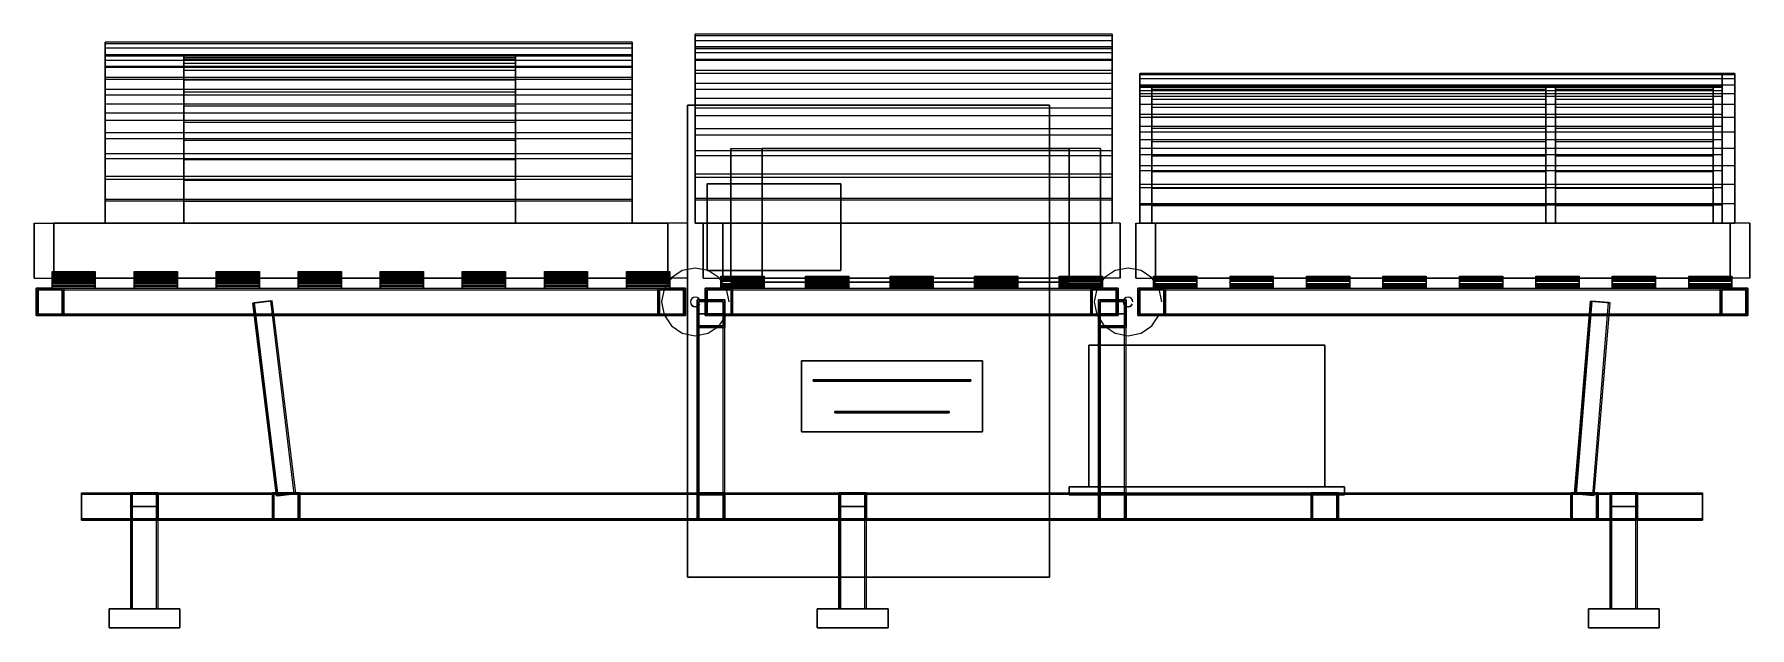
# Model space of a CAD drawing. Header units: millimetres. Extents: x -840 to 1340, y 6 to 760.
import ezdxf

# ---------------------------------------------------------------- set-up
doc = ezdxf.new("R2010")
doc.units = ezdxf.units.MM
for name, color, linetype in [('B01', 7, 'Continuous'), ('B02', 7, 'Continuous'), ('B10', 7, 'Continuous'), ('B11', 7, 'Continuous'), ('B12', 7, 'Continuous'), ('B200', 7, 'Continuous'), ('B201', 7, 'Continuous'), ('B210', 7, 'Continuous'), ('B211', 7, 'Continuous'), ('B220', 7, 'Continuous'), ('B221', 7, 'Continuous'), ('B300', 7, 'Continuous'), ('B301', 7, 'Continuous'), ('B310', 7, 'Continuous'), ('B311', 7, 'Continuous'), ('B320', 7, 'Continuous'), ('B321', 7, 'Continuous'), ('B400', 7, 'Continuous'), ('B401', 7, 'Continuous'), ('B410', 7, 'Continuous'), ('B411', 7, 'Continuous'), ('B50', 7, 'Continuous'), ('B51', 7, 'Continuous'), ('B60', 7, 'Continuous'), ('B61', 7, 'Continuous'), ('B62', 7, 'Continuous'), ('B63', 7, 'Continuous'), ('B64', 7, 'Continuous'), ('C1', 7, 'Continuous'), ('C2', 7, 'Continuous'), ('C3', 7, 'Continuous'), ('C31', 7, 'Continuous'), ('C40', 7, 'Continuous'), ('C41', 7, 'Continuous'), ('D20', 7, 'Continuous'), ('E09', 7, 'Continuous'), ('E10', 7, 'Continuous'), ('E11', 7, 'Continuous'), ('E12', 7, 'Continuous'), ('E13', 7, 'Continuous'), ('E14', 7, 'Continuous'), ('EH0', 7, 'Continuous'), ('EH1', 7, 'Continuous'), ('EH2', 7, 'Continuous'), ('H000', 7, 'Continuous'), ('H001', 7, 'Continuous'), ('H010', 7, 'Continuous'), ('H011', 7, 'Continuous'), ('H100', 7, 'Continuous'), ('H101', 7, 'Continuous'), ('H110', 7, 'Continuous'), ('H111', 7, 'Continuous'), ('L010', 7, 'Continuous'), ('L011', 7, 'Continuous'), ('L020', 7, 'Continuous'), ('L021', 7, 'Continuous'), ('L1000', 7, 'Continuous'), ('L1001', 7, 'Continuous'), ('L1002', 7, 'Continuous'), ('L1003', 7, 'Continuous'), ('L1004', 7, 'Continuous'), ('L1005', 7, 'Continuous'), ('L1006', 7, 'Continuous'), ('L1007', 7, 'Continuous'), ('L200', 7, 'Continuous'), ('R010', 7, 'Continuous'), ('R011', 7, 'Continuous'), ('R020', 7, 'Continuous'), ('R021', 7, 'Continuous'), ('R1000', 7, 'Continuous'), ('R1001', 7, 'Continuous'), ('R1002', 7, 'Continuous'), ('R1003', 7, 'Continuous'), ('R1004', 7, 'Continuous'), ('R1005', 7, 'Continuous'), ('R1006', 7, 'Continuous'), ('R1007', 7, 'Continuous'), ('R200', 7, 'Continuous'), ('S010', 7, 'Continuous'), ('S011', 7, 'Continuous'), ('S020', 7, 'Continuous'), ('S021', 7, 'Continuous'), ('S1000', 7, 'Continuous'), ('S1001', 7, 'Continuous'), ('S1002', 7, 'Continuous'), ('S1003', 7, 'Continuous'), ('S1004', 7, 'Continuous'), ('S200', 7, 'Continuous'), ('T00', 7, 'Continuous'), ('T01', 7, 'Continuous'), ('T10', 7, 'Continuous'), ('T11', 7, 'Continuous')]:
    doc.layers.add(name, color=color, linetype=linetype)

msp = doc.modelspace()

# ---------------------------------------------------------------- linework, layer by layer
at = {"layer": 'B01'}
for points in [[(-780, 177.5), (1280, 177.5)], [(-780, 142.5), (-780, 177.5)], [(-780, 177.5), (1280, 177.5)], [(-780, 177.5), (-780, 177.5)], [(-780, 177.5), (-780, 142.5)], [(-780, 175.5), (1280, 175.5)], [(-780, 144.5), (-780, 175.5)], [(-780, 175.5), (1280, 175.5)], [(-780, 175.5), (-780, 175.5)], [(-780, 175.5), (-780, 144.5)], [(1280, 177.5), (1280, 142.5)], [(1280, 177.5), (1280, 177.5)], [(1280, 142.5), (1280, 177.5)], [(1280, 175.5), (1280, 144.5)], [(1280, 175.5), (1280, 175.5)], [(1280, 144.5), (1280, 175.5)], [(-780, 144.5), (1280, 144.5)], [(1280, 144.5), (-780, 144.5)], [(-780, 144.5), (-780, 144.5)], [(1280, 142.5), (-780, 142.5)], [(-780, 142.5), (1280, 142.5)], [(-780, 142.5), (-780, 142.5)], [(1280, 144.5), (1280, 144.5)], [(1280, 142.5), (1280, 142.5)]]:
    msp.add_lwpolyline(points, dxfattribs=at)
at = {"layer": 'B02'}
for points in [[(-780, 177.5), (1280, 177.5)], [(-780, 142.5), (-780, 177.5)], [(-780, 177.5), (1280, 177.5)], [(-780, 177.5), (-780, 177.5)], [(-780, 177.5), (-780, 142.5)], [(-780, 175.5), (1280, 175.5)], [(-780, 144.5), (-780, 175.5)], [(-780, 175.5), (1280, 175.5)], [(-780, 175.5), (-780, 175.5)], [(-780, 175.5), (-780, 144.5)], [(1280, 177.5), (1280, 142.5)], [(1280, 177.5), (1280, 177.5)], [(1280, 142.5), (1280, 177.5)], [(1280, 175.5), (1280, 144.5)], [(1280, 175.5), (1280, 175.5)], [(1280, 144.5), (1280, 175.5)], [(-780, 144.5), (1280, 144.5)], [(1280, 144.5), (-780, 144.5)], [(-780, 144.5), (-780, 144.5)], [(1280, 142.5), (-780, 142.5)], [(-780, 142.5), (1280, 142.5)], [(-780, 142.5), (-780, 142.5)], [(1280, 144.5), (1280, 144.5)], [(1280, 142.5), (1280, 142.5)]]:
    msp.add_lwpolyline(points, dxfattribs=at)
at = {"layer": 'B10'}
for points in [[(-717.5, 177.5), (-717.5, 177.5)], [(-717.5, 142.5), (-717.5, 177.5)], [(-717.5, 177.5), (-717.5, 142.5)], [(-717.5, 177.5), (-682.5, 177.5)], [(-682.5, 177.5), (-717.5, 177.5)], [(-715.5, 175.5), (-715.5, 175.5)], [(-684.5, 175.5), (-715.5, 175.5)], [(-715.5, 175.5), (-684.5, 175.5)], [(-715.5, 175.5), (-715.5, 144.5)], [(-715.5, 144.5), (-715.5, 175.5)], [(-684.5, 175.5), (-684.5, 175.5)], [(-684.5, 144.5), (-684.5, 175.5)], [(-684.5, 175.5), (-684.5, 144.5)], [(-682.5, 177.5), (-682.5, 177.5)], [(-682.5, 177.5), (-682.5, 142.5)], [(-682.5, 142.5), (-682.5, 177.5)], [(-717.5, 142.5), (-717.5, 142.5)], [(-682.5, 142.5), (-717.5, 142.5)], [(-717.5, 142.5), (-682.5, 142.5)], [(-715.5, 144.5), (-715.5, 144.5)], [(-715.5, 144.5), (-684.5, 144.5)], [(-684.5, 144.5), (-715.5, 144.5)], [(-684.5, 144.5), (-684.5, 144.5)], [(-682.5, 142.5), (-682.5, 142.5)]]:
    msp.add_lwpolyline(points, dxfattribs=at)
at = {"layer": 'B11'}
for points in [[(182.5, 177.5), (182.5, 177.5)], [(182.5, 142.5), (182.5, 177.5)], [(182.5, 177.5), (182.5, 142.5)], [(182.5, 177.5), (217.5, 177.5)], [(217.5, 177.5), (182.5, 177.5)], [(184.5, 175.5), (184.5, 175.5)], [(215.5, 175.5), (184.5, 175.5)], [(184.5, 175.5), (215.5, 175.5)], [(184.5, 175.5), (184.5, 144.5)], [(184.5, 144.5), (184.5, 175.5)], [(215.5, 175.5), (215.5, 175.5)], [(215.5, 144.5), (215.5, 175.5)], [(215.5, 175.5), (215.5, 144.5)], [(217.5, 177.5), (217.5, 177.5)], [(217.5, 177.5), (217.5, 142.5)], [(217.5, 142.5), (217.5, 177.5)], [(182.5, 142.5), (182.5, 142.5)], [(217.5, 142.5), (182.5, 142.5)], [(182.5, 142.5), (217.5, 142.5)], [(184.5, 144.5), (184.5, 144.5)], [(184.5, 144.5), (215.5, 144.5)], [(215.5, 144.5), (184.5, 144.5)], [(215.5, 144.5), (215.5, 144.5)], [(217.5, 142.5), (217.5, 142.5)]]:
    msp.add_lwpolyline(points, dxfattribs=at)
at = {"layer": 'B12'}
for points in [[(1162.5, 177.5), (1162.5, 177.5)], [(1162.5, 142.5), (1162.5, 177.5)], [(1162.5, 177.5), (1162.5, 142.5)], [(1162.5, 177.5), (1197.5, 177.5)], [(1197.5, 177.5), (1162.5, 177.5)], [(1164.5, 175.5), (1164.5, 175.5)], [(1195.5, 175.5), (1164.5, 175.5)], [(1164.5, 175.5), (1195.5, 175.5)], [(1164.5, 175.5), (1164.5, 144.5)], [(1164.5, 144.5), (1164.5, 175.5)], [(1195.5, 175.5), (1195.5, 175.5)], [(1195.5, 144.5), (1195.5, 175.5)], [(1195.5, 175.5), (1195.5, 144.5)], [(1197.5, 177.5), (1197.5, 177.5)], [(1197.5, 177.5), (1197.5, 142.5)], [(1197.5, 142.5), (1197.5, 177.5)], [(1162.5, 142.5), (1162.5, 142.5)], [(1197.5, 142.5), (1162.5, 142.5)], [(1162.5, 142.5), (1197.5, 142.5)], [(1164.5, 144.5), (1164.5, 144.5)], [(1164.5, 144.5), (1195.5, 144.5)], [(1195.5, 144.5), (1164.5, 144.5)], [(1195.5, 144.5), (1195.5, 144.5)], [(1197.5, 142.5), (1197.5, 142.5)]]:
    msp.add_lwpolyline(points, dxfattribs=at)
at = {"layer": 'B200'}
for points in [[(-717.5, 160), (-717.5, 30)], [(-682.5, 160), (-717.5, 160)], [(-717.5, 30), (-717.5, 160)], [(-717.5, 160), (-682.5, 160)], [(-717.5, 160), (-717.5, 160)], [(-715.5, 30), (-715.5, 160)], [(-715.5, 160), (-715.5, 30)], [(-715.5, 160), (-715.5, 160)], [(-684.5, 160), (-715.5, 160)], [(-715.5, 160), (-684.5, 160)], [(-684.5, 30), (-684.5, 160)], [(-684.5, 30), (-684.5, 160)], [(-684.5, 160), (-684.5, 160)], [(-682.5, 30), (-682.5, 160)], [(-682.5, 30), (-682.5, 160)], [(-682.5, 160), (-682.5, 160)], [(-717.5, 30), (-682.5, 30)], [(-682.5, 30), (-717.5, 30)], [(-717.5, 30), (-717.5, 30)], [(-715.5, 30), (-715.5, 30)], [(-715.5, 30), (-684.5, 30)], [(-684.5, 30), (-715.5, 30)], [(-684.5, 30), (-684.5, 30)], [(-682.5, 30), (-682.5, 30)]]:
    msp.add_lwpolyline(points, dxfattribs=at)
at = {"layer": 'B201'}
for points in [[(-717.5, 160), (-717.5, 30)], [(-682.5, 160), (-717.5, 160)], [(-717.5, 30), (-717.5, 160)], [(-717.5, 160), (-682.5, 160)], [(-717.5, 160), (-717.5, 160)], [(-715.5, 30), (-715.5, 160)], [(-715.5, 160), (-715.5, 30)], [(-715.5, 160), (-715.5, 160)], [(-684.5, 160), (-715.5, 160)], [(-715.5, 160), (-684.5, 160)], [(-684.5, 30), (-684.5, 160)], [(-684.5, 30), (-684.5, 160)], [(-684.5, 160), (-684.5, 160)], [(-682.5, 30), (-682.5, 160)], [(-682.5, 30), (-682.5, 160)], [(-682.5, 160), (-682.5, 160)], [(-717.5, 30), (-682.5, 30)], [(-682.5, 30), (-717.5, 30)], [(-717.5, 30), (-717.5, 30)], [(-715.5, 30), (-715.5, 30)], [(-715.5, 30), (-684.5, 30)], [(-684.5, 30), (-715.5, 30)], [(-684.5, 30), (-684.5, 30)], [(-682.5, 30), (-682.5, 30)]]:
    msp.add_lwpolyline(points, dxfattribs=at)
at = {"layer": 'B210'}
for points in [[(182.5, 160), (182.5, 30)], [(217.5, 160), (182.5, 160)], [(182.5, 30), (182.5, 160)], [(182.5, 160), (217.5, 160)], [(182.5, 160), (182.5, 160)], [(184.5, 30), (184.5, 160)], [(184.5, 160), (184.5, 30)], [(184.5, 160), (184.5, 160)], [(215.5, 160), (184.5, 160)], [(184.5, 160), (215.5, 160)], [(215.5, 30), (215.5, 160)], [(215.5, 30), (215.5, 160)], [(215.5, 160), (215.5, 160)], [(217.5, 30), (217.5, 160)], [(217.5, 30), (217.5, 160)], [(217.5, 160), (217.5, 160)], [(182.5, 30), (217.5, 30)], [(217.5, 30), (182.5, 30)], [(182.5, 30), (182.5, 30)], [(184.5, 30), (184.5, 30)], [(184.5, 30), (215.5, 30)], [(215.5, 30), (184.5, 30)], [(215.5, 30), (215.5, 30)], [(217.5, 30), (217.5, 30)]]:
    msp.add_lwpolyline(points, dxfattribs=at)
at = {"layer": 'B211'}
for points in [[(182.5, 160), (182.5, 30)], [(217.5, 160), (182.5, 160)], [(182.5, 30), (182.5, 160)], [(182.5, 160), (217.5, 160)], [(182.5, 160), (182.5, 160)], [(184.5, 30), (184.5, 160)], [(184.5, 160), (184.5, 30)], [(184.5, 160), (184.5, 160)], [(215.5, 160), (184.5, 160)], [(184.5, 160), (215.5, 160)], [(215.5, 30), (215.5, 160)], [(215.5, 30), (215.5, 160)], [(215.5, 160), (215.5, 160)], [(217.5, 30), (217.5, 160)], [(217.5, 30), (217.5, 160)], [(217.5, 160), (217.5, 160)], [(182.5, 30), (217.5, 30)], [(217.5, 30), (182.5, 30)], [(182.5, 30), (182.5, 30)], [(184.5, 30), (184.5, 30)], [(184.5, 30), (215.5, 30)], [(215.5, 30), (184.5, 30)], [(215.5, 30), (215.5, 30)], [(217.5, 30), (217.5, 30)]]:
    msp.add_lwpolyline(points, dxfattribs=at)
at = {"layer": 'B220'}
for points in [[(1162.5, 160), (1162.5, 30)], [(1197.5, 160), (1162.5, 160)], [(1162.5, 30), (1162.5, 160)], [(1162.5, 160), (1197.5, 160)], [(1162.5, 160), (1162.5, 160)], [(1164.5, 30), (1164.5, 160)], [(1164.5, 160), (1164.5, 30)], [(1164.5, 160), (1164.5, 160)], [(1195.5, 160), (1164.5, 160)], [(1164.5, 160), (1195.5, 160)], [(1195.5, 30), (1195.5, 160)], [(1195.5, 30), (1195.5, 160)], [(1195.5, 160), (1195.5, 160)], [(1197.5, 30), (1197.5, 160)], [(1197.5, 30), (1197.5, 160)], [(1197.5, 160), (1197.5, 160)], [(1162.5, 30), (1197.5, 30)], [(1197.5, 30), (1162.5, 30)], [(1162.5, 30), (1162.5, 30)], [(1164.5, 30), (1164.5, 30)], [(1164.5, 30), (1195.5, 30)], [(1195.5, 30), (1164.5, 30)], [(1195.5, 30), (1195.5, 30)], [(1197.5, 30), (1197.5, 30)]]:
    msp.add_lwpolyline(points, dxfattribs=at)
at = {"layer": 'B221'}
for points in [[(1162.5, 160), (1162.5, 30)], [(1197.5, 160), (1162.5, 160)], [(1162.5, 30), (1162.5, 160)], [(1162.5, 160), (1197.5, 160)], [(1162.5, 160), (1162.5, 160)], [(1164.5, 30), (1164.5, 160)], [(1164.5, 160), (1164.5, 30)], [(1164.5, 160), (1164.5, 160)], [(1195.5, 160), (1164.5, 160)], [(1164.5, 160), (1195.5, 160)], [(1195.5, 30), (1195.5, 160)], [(1195.5, 30), (1195.5, 160)], [(1195.5, 160), (1195.5, 160)], [(1197.5, 30), (1197.5, 160)], [(1197.5, 30), (1197.5, 160)], [(1197.5, 160), (1197.5, 160)], [(1162.5, 30), (1197.5, 30)], [(1197.5, 30), (1162.5, 30)], [(1162.5, 30), (1162.5, 30)], [(1164.5, 30), (1164.5, 30)], [(1164.5, 30), (1195.5, 30)], [(1195.5, 30), (1164.5, 30)], [(1195.5, 30), (1195.5, 30)], [(1197.5, 30), (1197.5, 30)]]:
    msp.add_lwpolyline(points, dxfattribs=at)
at = {"layer": 'B300'}
for points in [[(-745, 6), (-745, 30)], [(-745, 30), (-745, 30)], [(-745, 30), (-745, 6)], [(-655, 30), (-745, 30)], [(-745, 30), (-655, 30)], [(-655, 30), (-655, 6)], [(-655, 30), (-655, 30)], [(-655, 6), (-655, 30)], [(-745, 6), (-745, 6)], [(-745, 6), (-655, 6)], [(-655, 6), (-745, 6)], [(-655, 6), (-655, 6)]]:
    msp.add_lwpolyline(points, dxfattribs=at)
at = {"layer": 'B301'}
for points in [[(-745, 6), (-745, 30)], [(-745, 30), (-745, 30)], [(-745, 30), (-745, 6)], [(-655, 30), (-745, 30)], [(-745, 30), (-655, 30)], [(-655, 30), (-655, 6)], [(-655, 30), (-655, 30)], [(-655, 6), (-655, 30)], [(-745, 6), (-745, 6)], [(-745, 6), (-655, 6)], [(-655, 6), (-745, 6)], [(-655, 6), (-655, 6)]]:
    msp.add_lwpolyline(points, dxfattribs=at)
at = {"layer": 'B310'}
for points in [[(155, 6), (155, 30)], [(155, 30), (155, 30)], [(155, 30), (155, 6)], [(245, 30), (155, 30)], [(155, 30), (245, 30)], [(245, 30), (245, 6)], [(245, 30), (245, 30)], [(245, 6), (245, 30)], [(155, 6), (155, 6)], [(155, 6), (245, 6)], [(245, 6), (155, 6)], [(245, 6), (245, 6)]]:
    msp.add_lwpolyline(points, dxfattribs=at)
at = {"layer": 'B311'}
for points in [[(155, 6), (155, 30)], [(155, 30), (155, 30)], [(155, 30), (155, 6)], [(245, 30), (155, 30)], [(155, 30), (245, 30)], [(245, 30), (245, 6)], [(245, 30), (245, 30)], [(245, 6), (245, 30)], [(155, 6), (155, 6)], [(155, 6), (245, 6)], [(245, 6), (155, 6)], [(245, 6), (245, 6)]]:
    msp.add_lwpolyline(points, dxfattribs=at)
at = {"layer": 'B320'}
for points in [[(1135, 6), (1135, 30)], [(1135, 30), (1135, 30)], [(1135, 30), (1135, 6)], [(1225, 30), (1135, 30)], [(1135, 30), (1225, 30)], [(1225, 30), (1225, 6)], [(1225, 30), (1225, 30)], [(1225, 6), (1225, 30)], [(1135, 6), (1135, 6)], [(1135, 6), (1225, 6)], [(1225, 6), (1135, 6)], [(1225, 6), (1225, 6)]]:
    msp.add_lwpolyline(points, dxfattribs=at)
at = {"layer": 'B321'}
for points in [[(1135, 6), (1135, 30)], [(1135, 30), (1135, 30)], [(1135, 30), (1135, 6)], [(1225, 30), (1135, 30)], [(1135, 30), (1225, 30)], [(1225, 30), (1225, 6)], [(1225, 30), (1225, 30)], [(1225, 6), (1225, 30)], [(1135, 6), (1135, 6)], [(1135, 6), (1225, 6)], [(1225, 6), (1135, 6)], [(1225, 6), (1225, 6)]]:
    msp.add_lwpolyline(points, dxfattribs=at)
at = {"layer": 'B400'}
for points in [[(2.5, 405), (2.5, 175)], [(37.5, 405), (2.5, 405)], [(2.5, 175), (2.5, 405)], [(2.5, 405), (37.5, 405)], [(2.5, 405), (2.5, 405)], [(4.5, 175), (4.5, 405)], [(4.5, 405), (4.5, 175)], [(4.5, 405), (4.5, 405)], [(35.5, 405), (4.5, 405)], [(4.5, 405), (35.5, 405)], [(35.5, 175), (35.5, 405)], [(35.5, 175), (35.5, 405)], [(35.5, 405), (35.5, 405)], [(37.5, 175), (37.5, 405)], [(37.5, 175), (37.5, 405)], [(37.5, 405), (37.5, 405)], [(2.5, 175), (37.5, 175)], [(37.5, 175), (2.5, 175)], [(2.5, 175), (2.5, 175)], [(4.5, 175), (4.5, 175)], [(4.5, 175), (35.5, 175)], [(35.5, 175), (4.5, 175)], [(35.5, 175), (35.5, 175)], [(37.5, 175), (37.5, 175)]]:
    msp.add_lwpolyline(points, dxfattribs=at)
at = {"layer": 'B401'}
for points in [[(2.5, 405), (2.5, 175)], [(37.5, 405), (2.5, 405)], [(2.5, 175), (2.5, 405)], [(2.5, 405), (37.5, 405)], [(2.5, 405), (2.5, 405)], [(4.5, 175), (4.5, 405)], [(4.5, 405), (4.5, 175)], [(4.5, 405), (4.5, 405)], [(35.5, 405), (4.5, 405)], [(4.5, 405), (35.5, 405)], [(35.5, 175), (35.5, 405)], [(35.5, 175), (35.5, 405)], [(35.5, 405), (35.5, 405)], [(37.5, 175), (37.5, 405)], [(37.5, 175), (37.5, 405)], [(37.5, 405), (37.5, 405)], [(2.5, 175), (37.5, 175)], [(37.5, 175), (2.5, 175)], [(2.5, 175), (2.5, 175)], [(4.5, 175), (4.5, 175)], [(4.5, 175), (35.5, 175)], [(35.5, 175), (4.5, 175)], [(35.5, 175), (35.5, 175)], [(37.5, 175), (37.5, 175)]]:
    msp.add_lwpolyline(points, dxfattribs=at)
at = {"layer": 'B410'}
for points in [[(512.5, 405), (512.5, 175)], [(547.5, 405), (512.5, 405)], [(512.5, 175), (512.5, 405)], [(512.5, 405), (547.5, 405)], [(512.5, 405), (512.5, 405)], [(514.5, 175), (514.5, 405)], [(514.5, 405), (514.5, 175)], [(514.5, 405), (514.5, 405)], [(545.5, 405), (514.5, 405)], [(514.5, 405), (545.5, 405)], [(545.5, 175), (545.5, 405)], [(545.5, 175), (545.5, 405)], [(545.5, 405), (545.5, 405)], [(547.5, 175), (547.5, 405)], [(547.5, 175), (547.5, 405)], [(547.5, 405), (547.5, 405)], [(512.5, 175), (547.5, 175)], [(547.5, 175), (512.5, 175)], [(512.5, 175), (512.5, 175)], [(514.5, 175), (514.5, 175)], [(514.5, 175), (545.5, 175)], [(545.5, 175), (514.5, 175)], [(545.5, 175), (545.5, 175)], [(547.5, 175), (547.5, 175)]]:
    msp.add_lwpolyline(points, dxfattribs=at)
at = {"layer": 'B411'}
for points in [[(512.5, 405), (512.5, 175)], [(547.5, 405), (512.5, 405)], [(512.5, 175), (512.5, 405)], [(512.5, 405), (547.5, 405)], [(512.5, 405), (512.5, 405)], [(514.5, 175), (514.5, 405)], [(514.5, 405), (514.5, 175)], [(514.5, 405), (514.5, 405)], [(545.5, 405), (514.5, 405)], [(514.5, 405), (545.5, 405)], [(545.5, 175), (545.5, 405)], [(545.5, 175), (545.5, 405)], [(545.5, 405), (545.5, 405)], [(547.5, 175), (547.5, 405)], [(547.5, 175), (547.5, 405)], [(547.5, 405), (547.5, 405)], [(512.5, 175), (547.5, 175)], [(547.5, 175), (512.5, 175)], [(512.5, 175), (512.5, 175)], [(514.5, 175), (514.5, 175)], [(514.5, 175), (545.5, 175)], [(545.5, 175), (514.5, 175)], [(545.5, 175), (545.5, 175)], [(547.5, 175), (547.5, 175)]]:
    msp.add_lwpolyline(points, dxfattribs=at)
at = {"layer": 'B50'}
for points in [[(2.5, 422.5), (2.5, 422.5)], [(2.5, 387.5), (2.5, 422.5)], [(2.5, 422.5), (2.5, 387.5)], [(2.5, 422.5), (37.5, 422.5)], [(37.5, 422.5), (2.5, 422.5)], [(4.5, 420.5), (4.5, 420.5)], [(35.5, 420.5), (4.5, 420.5)], [(4.5, 420.5), (35.5, 420.5)], [(4.5, 420.5), (4.5, 389.5)], [(4.5, 389.5), (4.5, 420.5)], [(35.5, 420.5), (35.5, 420.5)], [(35.5, 389.5), (35.5, 420.5)], [(35.5, 420.5), (35.5, 389.5)], [(37.5, 422.5), (37.5, 422.5)], [(37.5, 422.5), (37.5, 387.5)], [(37.5, 387.5), (37.5, 422.5)], [(2.5, 387.5), (2.5, 387.5)], [(37.5, 387.5), (2.5, 387.5)], [(2.5, 387.5), (37.5, 387.5)], [(4.5, 389.5), (4.5, 389.5)], [(4.5, 389.5), (35.5, 389.5)], [(35.5, 389.5), (4.5, 389.5)], [(35.5, 389.5), (35.5, 389.5)], [(37.5, 387.5), (37.5, 387.5)]]:
    msp.add_lwpolyline(points, dxfattribs=at)
at = {"layer": 'B51'}
for points in [[(512.5, 422.5), (512.5, 422.5)], [(512.5, 387.5), (512.5, 422.5)], [(512.5, 422.5), (512.5, 387.5)], [(512.5, 422.5), (547.5, 422.5)], [(547.5, 422.5), (512.5, 422.5)], [(514.5, 420.5), (514.5, 420.5)], [(545.5, 420.5), (514.5, 420.5)], [(514.5, 420.5), (545.5, 420.5)], [(514.5, 420.5), (514.5, 389.5)], [(514.5, 389.5), (514.5, 420.5)], [(545.5, 420.5), (545.5, 420.5)], [(545.5, 389.5), (545.5, 420.5)], [(545.5, 420.5), (545.5, 389.5)], [(547.5, 422.5), (547.5, 422.5)], [(547.5, 422.5), (547.5, 387.5)], [(547.5, 387.5), (547.5, 422.5)], [(512.5, 387.5), (512.5, 387.5)], [(547.5, 387.5), (512.5, 387.5)], [(512.5, 387.5), (547.5, 387.5)], [(514.5, 389.5), (514.5, 389.5)], [(514.5, 389.5), (545.5, 389.5)], [(545.5, 389.5), (514.5, 389.5)], [(545.5, 389.5), (545.5, 389.5)], [(547.5, 387.5), (547.5, 387.5)]]:
    msp.add_lwpolyline(points, dxfattribs=at)
at = {"layer": 'B60'}
for points in [[(-537.5, 177.5), (-537.5, 177.5)], [(-537.5, 142.5), (-537.5, 177.5)], [(-537.5, 177.5), (-537.5, 142.5)], [(-537.5, 177.5), (-502.5, 177.5)], [(-502.5, 177.5), (-537.5, 177.5)], [(-535.5, 175.5), (-535.5, 175.5)], [(-504.5, 175.5), (-535.5, 175.5)], [(-535.5, 175.5), (-504.5, 175.5)], [(-535.5, 175.5), (-535.5, 144.5)], [(-535.5, 144.5), (-535.5, 175.5)], [(-504.5, 175.5), (-504.5, 175.5)], [(-504.5, 144.5), (-504.5, 175.5)], [(-504.5, 175.5), (-504.5, 144.5)], [(-502.5, 177.5), (-502.5, 177.5)], [(-502.5, 177.5), (-502.5, 142.5)], [(-502.5, 142.5), (-502.5, 177.5)], [(-537.5, 142.5), (-537.5, 142.5)], [(-502.5, 142.5), (-537.5, 142.5)], [(-537.5, 142.5), (-502.5, 142.5)], [(-535.5, 144.5), (-535.5, 144.5)], [(-535.5, 144.5), (-504.5, 144.5)], [(-504.5, 144.5), (-535.5, 144.5)], [(-504.5, 144.5), (-504.5, 144.5)], [(-502.5, 142.5), (-502.5, 142.5)]]:
    msp.add_lwpolyline(points, dxfattribs=at)
at = {"layer": 'B61'}
for points in [[(2.5, 177.5), (2.5, 177.5)], [(2.5, 142.5), (2.5, 177.5)], [(2.5, 177.5), (2.5, 142.5)], [(2.5, 177.5), (37.5, 177.5)], [(37.5, 177.5), (2.5, 177.5)], [(4.5, 175.5), (4.5, 175.5)], [(35.5, 175.5), (4.5, 175.5)], [(4.5, 175.5), (35.5, 175.5)], [(4.5, 175.5), (4.5, 144.5)], [(4.5, 144.5), (4.5, 175.5)], [(35.5, 175.5), (35.5, 175.5)], [(35.5, 144.5), (35.5, 175.5)], [(35.5, 175.5), (35.5, 144.5)], [(37.5, 177.5), (37.5, 177.5)], [(37.5, 177.5), (37.5, 142.5)], [(37.5, 142.5), (37.5, 177.5)], [(2.5, 142.5), (2.5, 142.5)], [(37.5, 142.5), (2.5, 142.5)], [(2.5, 142.5), (37.5, 142.5)], [(4.5, 144.5), (4.5, 144.5)], [(4.5, 144.5), (35.5, 144.5)], [(35.5, 144.5), (4.5, 144.5)], [(35.5, 144.5), (35.5, 144.5)], [(37.5, 142.5), (37.5, 142.5)]]:
    msp.add_lwpolyline(points, dxfattribs=at)
at = {"layer": 'B62'}
for points in [[(512.5, 177.5), (512.5, 177.5)], [(512.5, 142.5), (512.5, 177.5)], [(512.5, 177.5), (512.5, 142.5)], [(512.5, 177.5), (547.5, 177.5)], [(547.5, 177.5), (512.5, 177.5)], [(514.5, 175.5), (514.5, 175.5)], [(545.5, 175.5), (514.5, 175.5)], [(514.5, 175.5), (545.5, 175.5)], [(514.5, 175.5), (514.5, 144.5)], [(514.5, 144.5), (514.5, 175.5)], [(545.5, 175.5), (545.5, 175.5)], [(545.5, 144.5), (545.5, 175.5)], [(545.5, 175.5), (545.5, 144.5)], [(547.5, 177.5), (547.5, 177.5)], [(547.5, 177.5), (547.5, 142.5)], [(547.5, 142.5), (547.5, 177.5)], [(512.5, 142.5), (512.5, 142.5)], [(547.5, 142.5), (512.5, 142.5)], [(512.5, 142.5), (547.5, 142.5)], [(514.5, 144.5), (514.5, 144.5)], [(514.5, 144.5), (545.5, 144.5)], [(545.5, 144.5), (514.5, 144.5)], [(545.5, 144.5), (545.5, 144.5)], [(547.5, 142.5), (547.5, 142.5)]]:
    msp.add_lwpolyline(points, dxfattribs=at)
at = {"layer": 'B63'}
for points in [[(782.5, 177.5), (782.5, 177.5)], [(782.5, 142.5), (782.5, 177.5)], [(782.5, 177.5), (782.5, 142.5)], [(782.5, 177.5), (817.5, 177.5)], [(817.5, 177.5), (782.5, 177.5)], [(784.5, 175.5), (784.5, 175.5)], [(815.5, 175.5), (784.5, 175.5)], [(784.5, 175.5), (815.5, 175.5)], [(784.5, 175.5), (784.5, 144.5)], [(784.5, 144.5), (784.5, 175.5)], [(815.5, 175.5), (815.5, 175.5)], [(815.5, 144.5), (815.5, 175.5)], [(815.5, 175.5), (815.5, 144.5)], [(817.5, 177.5), (817.5, 177.5)], [(817.5, 177.5), (817.5, 142.5)], [(817.5, 142.5), (817.5, 177.5)], [(782.5, 142.5), (782.5, 142.5)], [(817.5, 142.5), (782.5, 142.5)], [(782.5, 142.5), (817.5, 142.5)], [(784.5, 144.5), (784.5, 144.5)], [(784.5, 144.5), (815.5, 144.5)], [(815.5, 144.5), (784.5, 144.5)], [(815.5, 144.5), (815.5, 144.5)], [(817.5, 142.5), (817.5, 142.5)]]:
    msp.add_lwpolyline(points, dxfattribs=at)
at = {"layer": 'B64'}
for points in [[(1112.5, 177.5), (1112.5, 177.5)], [(1112.5, 142.5), (1112.5, 177.5)], [(1112.5, 177.5), (1112.5, 142.5)], [(1112.5, 177.5), (1147.5, 177.5)], [(1147.5, 177.5), (1112.5, 177.5)], [(1114.5, 175.5), (1114.5, 175.5)], [(1145.5, 175.5), (1114.5, 175.5)], [(1114.5, 175.5), (1145.5, 175.5)], [(1114.5, 175.5), (1114.5, 144.5)], [(1114.5, 144.5), (1114.5, 175.5)], [(1145.5, 175.5), (1145.5, 175.5)], [(1145.5, 144.5), (1145.5, 175.5)], [(1145.5, 175.5), (1145.5, 144.5)], [(1147.5, 177.5), (1147.5, 177.5)], [(1147.5, 177.5), (1147.5, 142.5)], [(1147.5, 142.5), (1147.5, 177.5)], [(1112.5, 142.5), (1112.5, 142.5)], [(1147.5, 142.5), (1112.5, 142.5)], [(1112.5, 142.5), (1147.5, 142.5)], [(1114.5, 144.5), (1114.5, 144.5)], [(1114.5, 144.5), (1145.5, 144.5)], [(1145.5, 144.5), (1114.5, 144.5)], [(1145.5, 144.5), (1145.5, 144.5)], [(1147.5, 142.5), (1147.5, 142.5)]]:
    msp.add_lwpolyline(points, dxfattribs=at)
at = {"layer": 'C1'}
for points in [[(-80, 750), (-750, 750)], [(-750, 750), (-750, 748)], [(-750, 748), (-750, 750)], [(-80, 748), (-750, 748)], [(-750, 748), (-750, 742.2)], [(-80, 748), (-750, 748)], [(-750, 742.2), (-750, 748)], [(-80, 742.2), (-750, 742.2)], [(-750, 742.2), (-750, 732.5)], [(-80, 742.2), (-750, 742.2)], [(-750, 732.5), (-750, 742.2)], [(-80, 748), (-80, 750)], [(-80, 750), (-80, 748)], [(-80, 742.2), (-80, 748)], [(-80, 748), (-80, 742.2)], [(-80, 732.5), (-80, 742.2)], [(-80, 742.2), (-80, 732.5)], [(-80, 734), (-750, 734)], [(-750, 734), (-750, 732.2)], [(-750, 732.2), (-750, 734)], [(-80, 732.5), (-750, 732.5)], [(-750, 732.5), (-750, 719.2)], [(-80, 732.5), (-750, 732.5)], [(-750, 719.2), (-750, 732.5)], [(-80, 732.2), (-750, 732.2)], [(-750, 732.2), (-750, 726.7)], [(-80, 732.2), (-750, 732.2)], [(-750, 726.7), (-750, 732.2)], [(-80, 726.7), (-750, 726.7)], [(-750, 726.7), (-750, 717.7)], [(-80, 726.7), (-750, 726.7)], [(-750, 717.7), (-750, 726.7)], [(-80, 732.2), (-80, 734)], [(-80, 734), (-80, 732.2)], [(-80, 719.2), (-80, 732.5)], [(-80, 732.5), (-80, 719.2)], [(-80, 726.7), (-80, 732.2)], [(-80, 732.2), (-80, 726.7)], [(-80, 717.7), (-80, 726.7)], [(-80, 726.7), (-80, 717.7)], [(-80, 719.2), (-750, 719.2)], [(-750, 719.2), (-750, 702.5)], [(-80, 719.2), (-750, 719.2)], [(-750, 702.5), (-750, 719.2)], [(-80, 717.7), (-750, 717.7)], [(-750, 717.7), (-750, 705.3)], [(-80, 717.7), (-750, 717.7)], [(-750, 705.3), (-750, 717.7)], [(-80, 705.3), (-750, 705.3)], [(-750, 705.3), (-750, 689.8)], [(-80, 705.3), (-750, 705.3)], [(-750, 689.8), (-750, 705.3)], [(-80, 702.5), (-750, 702.5)], [(-750, 702.5), (-750, 682.6)], [(-80, 702.5), (-750, 702.5)], [(-750, 682.6), (-750, 702.5)], [(-80, 702.5), (-80, 719.2)], [(-80, 719.2), (-80, 702.5)], [(-80, 705.3), (-80, 717.7)], [(-80, 717.7), (-80, 705.3)], [(-80, 689.8), (-80, 705.3)], [(-80, 705.3), (-80, 689.8)], [(-80, 682.6), (-80, 702.5)], [(-80, 702.5), (-80, 682.6)], [(-80, 689.8), (-750, 689.8)], [(-750, 689.8), (-750, 671.3)], [(-80, 689.8), (-750, 689.8)], [(-750, 671.3), (-750, 689.8)], [(-80, 682.6), (-750, 682.6)], [(-750, 682.6), (-750, 660)], [(-80, 682.6), (-750, 682.6)], [(-750, 660), (-750, 682.6)], [(-80, 671.3), (-80, 689.8)], [(-80, 689.8), (-80, 671.3)], [(-80, 660), (-80, 682.6)], [(-80, 682.6), (-80, 660)], [(-80, 671.3), (-750, 671.3)], [(-750, 671.3), (-750, 650.3)], [(-80, 671.3), (-750, 671.3)], [(-750, 650.3), (-750, 671.3)], [(-80, 660), (-750, 660)], [(-750, 660), (-750, 635)], [(-80, 660), (-750, 660)], [(-750, 635), (-750, 660)], [(-80, 650.3), (-80, 671.3)], [(-80, 671.3), (-80, 650.3)], [(-80, 635), (-80, 660)], [(-80, 660), (-80, 635)], [(-80, 650.3), (-750, 650.3)], [(-750, 650.3), (-750, 627)], [(-80, 650.3), (-750, 650.3)], [(-750, 627), (-750, 650.3)], [(-80, 635), (-750, 635)], [(-750, 635), (-750, 608)], [(-80, 635), (-750, 635)], [(-750, 608), (-750, 635)], [(-80, 627), (-80, 650.3)], [(-80, 650.3), (-80, 627)], [(-80, 608), (-80, 635)], [(-80, 635), (-80, 608)], [(-80, 627), (-750, 627)], [(-750, 627), (-750, 601.9)], [(-80, 627), (-750, 627)], [(-750, 601.9), (-750, 627)], [(-80, 601.9), (-80, 627)], [(-80, 627), (-80, 601.9)], [(-80, 608), (-750, 608)], [(-750, 608), (-750, 579.5)], [(-80, 608), (-750, 608)], [(-750, 579.5), (-750, 608)], [(-80, 601.9), (-750, 601.9)], [(-750, 601.9), (-750, 575.4)], [(-80, 601.9), (-750, 601.9)], [(-750, 575.4), (-750, 601.9)], [(-80, 579.5), (-80, 608)], [(-80, 608), (-80, 579.5)], [(-80, 575.4), (-80, 601.9)], [(-80, 601.9), (-80, 575.4)], [(-80, 579.5), (-750, 579.5)], [(-750, 579.5), (-750, 550)], [(-80, 579.5), (-750, 579.5)], [(-750, 550), (-750, 579.5)], [(-80, 575.4), (-750, 575.4)], [(-750, 575.4), (-750, 547.9)], [(-80, 575.4), (-750, 575.4)], [(-750, 547.9), (-750, 575.4)], [(-80, 550), (-80, 579.5)], [(-80, 579.5), (-80, 550)], [(-80, 547.9), (-80, 575.4)], [(-80, 575.4), (-80, 547.9)], [(-80, 550), (-750, 550)], [(-750, 550), (-750, 520)], [(-80, 550), (-750, 550)], [(-750, 520), (-750, 550)], [(-80, 547.9), (-750, 547.9)], [(-750, 547.9), (-750, 520)], [(-80, 547.9), (-750, 547.9)], [(-750, 520), (-750, 547.9)], [(-80, 520), (-80, 550)], [(-80, 550), (-80, 520)], [(-80, 520), (-80, 547.9)], [(-80, 547.9), (-80, 520)], [(-750, 520), (-80, 520)], [(-80, 520), (-750, 520)], [(-80, 520), (-750, 520)], [(-750, 520), (-750, 520)], [(-80, 520), (-750, 520)], [(-750, 520), (-750, 520)], [(-80, 520), (-80, 520)], [(-80, 520), (-80, 520)]]:
    msp.add_lwpolyline(points, dxfattribs=at)
at = {"layer": 'C2'}
for points in [[(530, 760), (0, 760)], [(0, 760), (0, 757.9)], [(0, 757.9), (0, 760)], [(530, 757.9), (0, 757.9)], [(0, 757.9), (0, 751.8)], [(530, 757.9), (0, 757.9)], [(0, 751.8), (0, 757.9)], [(530, 751.8), (0, 751.8)], [(0, 751.8), (0, 741.7)], [(530, 751.8), (0, 751.8)], [(0, 741.7), (0, 751.8)], [(530, 744), (0, 744)], [(0, 744), (0, 742.1)], [(0, 742.1), (0, 744)], [(530, 742.1), (0, 742.1)], [(0, 742.1), (0, 736.4)], [(530, 742.1), (0, 742.1)], [(0, 736.4), (0, 742.1)], [(530, 741.7), (0, 741.7)], [(0, 741.7), (0, 727.8)], [(530, 741.7), (0, 741.7)], [(0, 727.8), (0, 741.7)], [(530, 757.9), (530, 760)], [(530, 760), (530, 757.9)], [(530, 751.8), (530, 757.9)], [(530, 757.9), (530, 751.8)], [(530, 741.7), (530, 751.8)], [(530, 751.8), (530, 741.7)], [(530, 742.1), (530, 744)], [(530, 744), (530, 742.1)], [(530, 736.4), (530, 742.1)], [(530, 742.1), (530, 736.4)], [(530, 727.8), (530, 741.7)], [(530, 741.7), (530, 727.8)], [(530, 736.4), (0, 736.4)], [(0, 736.4), (0, 726.9)], [(530, 736.4), (0, 736.4)], [(0, 726.9), (0, 736.4)], [(530, 727.8), (0, 727.8)], [(0, 727.8), (0, 710.4)], [(530, 727.8), (0, 727.8)], [(0, 710.4), (0, 727.8)], [(530, 726.9), (0, 726.9)], [(0, 726.9), (0, 714)], [(530, 726.9), (0, 726.9)], [(0, 714), (0, 726.9)], [(530, 726.9), (530, 736.4)], [(530, 736.4), (530, 726.9)], [(530, 710.4), (530, 727.8)], [(530, 727.8), (530, 710.4)], [(530, 714), (530, 726.9)], [(530, 726.9), (530, 714)], [(530, 714), (0, 714)], [(0, 714), (0, 697.7)], [(530, 714), (0, 714)], [(0, 697.7), (0, 714)], [(530, 710.4), (0, 710.4)], [(0, 710.4), (0, 689.7)], [(530, 710.4), (0, 710.4)], [(0, 689.7), (0, 710.4)], [(530, 697.7), (0, 697.7)], [(0, 697.7), (0, 678.4)], [(530, 697.7), (0, 697.7)], [(0, 678.4), (0, 697.7)], [(530, 697.7), (530, 714)], [(530, 714), (530, 697.7)], [(530, 689.7), (530, 710.4)], [(530, 710.4), (530, 689.7)], [(530, 678.4), (530, 697.7)], [(530, 697.7), (530, 678.4)], [(530, 689.7), (0, 689.7)], [(0, 689.7), (0, 666.1)], [(530, 689.7), (0, 689.7)], [(0, 666.1), (0, 689.7)], [(530, 678.4), (0, 678.4)], [(0, 678.4), (0, 656.4)], [(530, 678.4), (0, 678.4)], [(0, 656.4), (0, 678.4)], [(530, 666.1), (530, 689.7)], [(530, 689.7), (530, 666.1)], [(530, 656.4), (530, 678.4)], [(530, 678.4), (530, 656.4)], [(530, 666.1), (0, 666.1)], [(0, 666.1), (0, 640)], [(530, 666.1), (0, 666.1)], [(0, 640), (0, 666.1)], [(530, 656.4), (0, 656.4)], [(0, 656.4), (0, 632)], [(530, 656.4), (0, 656.4)], [(0, 632), (0, 656.4)], [(530, 640), (530, 666.1)], [(530, 666.1), (530, 640)], [(530, 632), (530, 656.4)], [(530, 656.4), (530, 632)], [(530, 640), (0, 640)], [(0, 640), (0, 611.8)], [(530, 640), (0, 640)], [(0, 611.8), (0, 640)], [(530, 611.8), (530, 640)], [(530, 640), (530, 611.8)], [(530, 632), (0, 632)], [(0, 632), (0, 605.7)], [(530, 632), (0, 632)], [(0, 605.7), (0, 632)], [(530, 611.8), (0, 611.8)], [(0, 611.8), (0, 582.1)], [(530, 611.8), (0, 611.8)], [(0, 582.1), (0, 611.8)], [(530, 605.7), (530, 632)], [(530, 632), (530, 605.7)], [(530, 582.1), (530, 611.8)], [(530, 611.8), (530, 582.1)], [(530, 605.7), (0, 605.7)], [(0, 605.7), (0, 578)], [(530, 605.7), (0, 605.7)], [(0, 578), (0, 605.7)], [(530, 578), (530, 605.7)], [(530, 605.7), (530, 578)], [(530, 582.1), (0, 582.1)], [(0, 582.1), (0, 551.3)], [(530, 582.1), (0, 582.1)], [(0, 551.3), (0, 582.1)], [(530, 578), (0, 578)], [(0, 578), (0, 549.2)], [(530, 578), (0, 578)], [(0, 549.2), (0, 578)], [(530, 551.3), (530, 582.1)], [(530, 582.1), (530, 551.3)], [(530, 549.2), (530, 578)], [(530, 578), (530, 549.2)], [(530, 551.3), (0, 551.3)], [(0, 551.3), (0, 520)], [(530, 551.3), (0, 551.3)], [(0, 520), (0, 551.3)], [(530, 549.2), (0, 549.2)], [(0, 549.2), (0, 520)], [(530, 549.2), (0, 549.2)], [(0, 520), (0, 549.2)], [(530, 520), (530, 551.3)], [(530, 551.3), (530, 520)], [(530, 520), (530, 549.2)], [(530, 549.2), (530, 520)], [(0, 520), (530, 520)], [(530, 520), (0, 520)], [(530, 520), (0, 520)], [(0, 520), (0, 520)], [(530, 520), (0, 520)], [(0, 520), (0, 520)], [(530, 520), (530, 520)], [(530, 520), (530, 520)]]:
    msp.add_lwpolyline(points, dxfattribs=at)
at = {"layer": 'C3'}
for points in [[(1305, 710), (565, 710)], [(565, 710), (565, 708.4)], [(565, 708.4), (565, 710)], [(1305, 708.4), (565, 708.4)], [(565, 708.4), (565, 703.5)], [(1305, 708.4), (565, 708.4)], [(565, 703.5), (565, 708.4)], [(1305, 703.5), (565, 703.5)], [(565, 703.5), (565, 695.5)], [(1305, 703.5), (565, 703.5)], [(565, 695.5), (565, 703.5)], [(1305, 708.4), (1305, 710)], [(1305, 710), (1305, 708.4)], [(1305, 703.5), (1305, 708.4)], [(1305, 708.4), (1305, 703.5)], [(1305, 695.5), (1305, 703.5)], [(1305, 703.5), (1305, 695.5)], [(1305, 695.5), (565, 695.5)], [(565, 695.5), (565, 684.5)], [(1305, 695.5), (565, 695.5)], [(565, 684.5), (565, 695.5)], [(1305, 694), (565, 694)], [(565, 694), (565, 692.5)], [(565, 692.5), (565, 694)], [(1305, 692.5), (565, 692.5)], [(565, 692.5), (565, 688.1)], [(1305, 692.5), (565, 692.5)], [(565, 688.1), (565, 692.5)], [(1305, 688.1), (565, 688.1)], [(565, 688.1), (565, 680.8)], [(1305, 688.1), (565, 688.1)], [(565, 680.8), (565, 688.1)], [(1305, 684.5), (565, 684.5)], [(565, 684.5), (565, 670.7)], [(1305, 684.5), (565, 684.5)], [(565, 670.7), (565, 684.5)], [(1305, 680.8), (565, 680.8)], [(565, 680.8), (565, 670.7)], [(1305, 680.8), (565, 680.8)], [(565, 670.7), (565, 680.8)], [(1305, 684.5), (1305, 695.5)], [(1305, 695.5), (1305, 684.5)], [(1305, 692.5), (1305, 694)], [(1305, 694), (1305, 692.5)], [(1305, 688.1), (1305, 692.5)], [(1305, 692.5), (1305, 688.1)], [(1305, 680.8), (1305, 688.1)], [(1305, 688.1), (1305, 680.8)], [(1305, 670.7), (1305, 684.5)], [(1305, 684.5), (1305, 670.7)], [(1305, 670.7), (1305, 680.8)], [(1305, 680.8), (1305, 670.7)], [(1305, 670.7), (565, 670.7)], [(565, 670.7), (565, 654.4)], [(1305, 670.7), (565, 670.7)], [(565, 654.4), (565, 670.7)], [(1305, 670.7), (565, 670.7)], [(565, 670.7), (565, 658)], [(1305, 670.7), (565, 670.7)], [(565, 658), (565, 670.7)], [(1305, 658), (565, 658)], [(565, 658), (565, 643)], [(1305, 658), (565, 658)], [(565, 643), (565, 658)], [(1305, 654.4), (565, 654.4)], [(565, 654.4), (565, 635.7)], [(1305, 654.4), (565, 654.4)], [(565, 635.7), (565, 654.4)], [(1305, 654.4), (1305, 670.7)], [(1305, 670.7), (1305, 654.4)], [(1305, 658), (1305, 670.7)], [(1305, 670.7), (1305, 658)], [(1305, 643), (1305, 658)], [(1305, 658), (1305, 643)], [(1305, 635.7), (1305, 654.4)], [(1305, 654.4), (1305, 635.7)], [(1305, 643), (565, 643)], [(565, 643), (565, 625.9)], [(1305, 643), (565, 643)], [(565, 625.9), (565, 643)], [(1305, 635.7), (565, 635.7)], [(565, 635.7), (565, 615)], [(1305, 635.7), (565, 635.7)], [(565, 615), (565, 635.7)], [(1305, 625.9), (1305, 643)], [(1305, 643), (1305, 625.9)], [(1305, 615), (1305, 635.7)], [(1305, 635.7), (1305, 615)], [(1305, 625.9), (565, 625.9)], [(565, 625.9), (565, 607)], [(1305, 625.9), (565, 625.9)], [(565, 607), (565, 625.9)], [(1305, 615), (565, 615)], [(565, 615), (565, 592.7)], [(1305, 615), (565, 615)], [(565, 592.7), (565, 615)], [(1305, 607), (1305, 625.9)], [(1305, 625.9), (1305, 607)], [(1305, 592.7), (1305, 615)], [(1305, 615), (1305, 592.7)], [(1305, 607), (565, 607)], [(565, 607), (565, 586.6)], [(1305, 607), (565, 607)], [(565, 586.6), (565, 607)], [(1305, 592.7), (565, 592.7)], [(565, 592.7), (565, 569.2)], [(1305, 592.7), (565, 592.7)], [(565, 569.2), (565, 592.7)], [(1305, 586.6), (1305, 607)], [(1305, 607), (1305, 586.6)], [(1305, 569.2), (1305, 592.7)], [(1305, 592.7), (1305, 569.2)], [(1305, 586.6), (565, 586.6)], [(565, 586.6), (565, 565)], [(1305, 586.6), (565, 586.6)], [(565, 565), (565, 586.6)], [(1305, 569.2), (565, 569.2)], [(565, 569.2), (565, 544.8)], [(1305, 569.2), (565, 569.2)], [(565, 544.8), (565, 569.2)], [(1305, 565), (1305, 586.6)], [(1305, 586.6), (1305, 565)], [(1305, 544.8), (1305, 569.2)], [(1305, 569.2), (1305, 544.8)], [(1305, 565), (565, 565)], [(565, 565), (565, 542.7)], [(1305, 565), (565, 565)], [(565, 542.7), (565, 565)], [(1305, 542.7), (1305, 565)], [(1305, 565), (1305, 542.7)], [(1305, 544.8), (565, 544.8)], [(565, 544.8), (565, 520)], [(1305, 544.8), (565, 544.8)], [(565, 520), (565, 544.8)], [(1305, 542.7), (565, 542.7)], [(565, 542.7), (565, 520)], [(1305, 542.7), (565, 542.7)], [(565, 520), (565, 542.7)], [(1305, 520), (1305, 544.8)], [(1305, 544.8), (1305, 520)], [(1305, 520), (1305, 542.7)], [(1305, 542.7), (1305, 520)], [(565, 520), (1305, 520)], [(1305, 520), (565, 520)], [(1305, 520), (565, 520)], [(565, 520), (565, 520)], [(1305, 520), (565, 520)], [(565, 520), (565, 520)], [(1305, 520), (1305, 520)], [(1305, 520), (1305, 520)]]:
    msp.add_lwpolyline(points, dxfattribs=at)
at = {"layer": 'C31'}
for points in [[(1321, 710), (1305, 710)], [(1305, 710), (1305, 708.4)], [(1305, 708.4), (1305, 710)], [(1321, 708.4), (1305, 708.4)], [(1305, 708.4), (1305, 703.5)], [(1321, 708.4), (1305, 708.4)], [(1305, 703.5), (1305, 708.4)], [(1321, 703.5), (1305, 703.5)], [(1305, 703.5), (1305, 695.5)], [(1321, 703.5), (1305, 703.5)], [(1305, 695.5), (1305, 703.5)], [(1321, 708.4), (1321, 710)], [(1321, 710), (1321, 708.4)], [(1321, 703.5), (1321, 708.4)], [(1321, 708.4), (1321, 703.5)], [(1321, 695.5), (1321, 703.5)], [(1321, 703.5), (1321, 695.5)], [(1321, 695.5), (1305, 695.5)], [(1305, 695.5), (1305, 684.5)], [(1321, 695.5), (1305, 695.5)], [(1305, 684.5), (1305, 695.5)], [(1321, 684.5), (1305, 684.5)], [(1305, 684.5), (1305, 670.7)], [(1321, 684.5), (1305, 684.5)], [(1305, 670.7), (1305, 684.5)], [(1321, 684.5), (1321, 695.5)], [(1321, 695.5), (1321, 684.5)], [(1321, 670.7), (1321, 684.5)], [(1321, 684.5), (1321, 670.7)], [(1321, 670.7), (1305, 670.7)], [(1305, 670.7), (1305, 654.4)], [(1321, 670.7), (1305, 670.7)], [(1305, 654.4), (1305, 670.7)], [(1321, 654.4), (1305, 654.4)], [(1305, 654.4), (1305, 635.7)], [(1321, 654.4), (1305, 654.4)], [(1305, 635.7), (1305, 654.4)], [(1321, 654.4), (1321, 670.7)], [(1321, 670.7), (1321, 654.4)], [(1321, 635.7), (1321, 654.4)], [(1321, 654.4), (1321, 635.7)], [(1321, 635.7), (1305, 635.7)], [(1305, 635.7), (1305, 615)], [(1321, 635.7), (1305, 635.7)], [(1305, 615), (1305, 635.7)], [(1321, 615), (1321, 635.7)], [(1321, 635.7), (1321, 615)], [(1321, 615), (1305, 615)], [(1305, 615), (1305, 592.7)], [(1321, 615), (1305, 615)], [(1305, 592.7), (1305, 615)], [(1321, 592.7), (1321, 615)], [(1321, 615), (1321, 592.7)], [(1321, 592.7), (1305, 592.7)], [(1305, 592.7), (1305, 569.2)], [(1321, 592.7), (1305, 592.7)], [(1305, 569.2), (1305, 592.7)], [(1321, 569.2), (1321, 592.7)], [(1321, 592.7), (1321, 569.2)], [(1321, 569.2), (1305, 569.2)], [(1305, 569.2), (1305, 544.8)], [(1321, 569.2), (1305, 569.2)], [(1305, 544.8), (1305, 569.2)], [(1321, 544.8), (1321, 569.2)], [(1321, 569.2), (1321, 544.8)], [(1321, 544.8), (1305, 544.8)], [(1305, 544.8), (1305, 520)], [(1321, 544.8), (1305, 544.8)], [(1305, 520), (1305, 544.8)], [(1321, 520), (1321, 544.8)], [(1321, 544.8), (1321, 520)], [(1305, 520), (1321, 520)], [(1321, 520), (1305, 520)], [(1305, 520), (1305, 520)], [(1321, 520), (1321, 520)]]:
    msp.add_lwpolyline(points, dxfattribs=at)
at = {"layer": 'C40'}
for points in [[(45, 615), (45, 615)], [(45, 445), (45, 615)], [(45, 615), (45, 445)], [(45, 615), (45.2, 615), (45.9, 615), (47, 615), (48.5, 615), (50.4, 615), (52.6, 615), (55.3, 615), (58.2, 615), (61.5, 615), (65, 615), (68.7, 615), (72.6, 615), (76.7, 615), (80.8, 615), (85, 615)], [(45, 615), (45.2, 615), (45.9, 615), (47, 615), (48.5, 615), (50.4, 615), (52.6, 615), (55.3, 615), (58.2, 615), (61.5, 615), (65, 615), (68.7, 615), (72.6, 615), (76.7, 615), (80.8, 615), (85, 615)], [(85, 615), (475, 615)], [(475, 615), (85, 615)], [(85, 445), (85, 615)], [(85, 615), (85, 445)], [(515, 615), (514.8, 615), (514.1, 615), (513, 615), (511.5, 615), (509.6, 615), (507.4, 615), (504.7, 615), (501.8, 615), (498.5, 615), (495, 615), (491.3, 615), (487.4, 615), (483.3, 615), (479.2, 615), (475, 615)], [(515, 615), (514.8, 615), (514.1, 615), (513, 615), (511.5, 615), (509.6, 615), (507.4, 615), (504.7, 615), (501.8, 615), (498.5, 615), (495, 615), (491.3, 615), (487.4, 615), (483.3, 615), (479.2, 615), (475, 615)], [(475, 445), (475, 615)], [(475, 615), (475, 445)], [(515, 615), (515, 615)], [(515, 445), (515, 615)], [(515, 615), (515, 445)], [(45, 445), (45, 445)], [(45, 445), (45.2, 445), (45.9, 445), (47, 445), (48.5, 445), (50.4, 445), (52.6, 445), (55.3, 445), (58.2, 445), (61.5, 445), (65, 445), (68.7, 445), (72.6, 445), (76.7, 445), (80.8, 445), (85, 445)], [(45, 445), (45.2, 445), (45.9, 445), (47, 445), (48.5, 445), (50.4, 445), (52.6, 445), (55.3, 445), (58.2, 445), (61.5, 445), (65, 445), (68.7, 445), (72.6, 445), (76.7, 445), (80.8, 445), (85, 445)], [(475, 445), (85, 445)], [(85, 445), (475, 445)], [(515, 445), (514.8, 445), (514.1, 445), (513, 445), (511.5, 445), (509.6, 445), (507.4, 445), (504.7, 445), (501.8, 445), (498.5, 445), (495, 445), (491.3, 445), (487.4, 445), (483.3, 445), (479.2, 445), (475, 445)], [(515, 445), (514.8, 445), (514.1, 445), (513, 445), (511.5, 445), (509.6, 445), (507.4, 445), (504.7, 445), (501.8, 445), (498.5, 445), (495, 445), (491.3, 445), (487.4, 445), (483.3, 445), (479.2, 445), (475, 445)], [(515, 445), (515, 445)]]:
    msp.add_lwpolyline(points, dxfattribs=at)
at = {"layer": 'C41'}
for points in [[(45, 615), (45, 615)], [(45, 445), (45, 615)], [(45, 615), (45, 445)], [(45, 615), (45.2, 615), (45.9, 615), (47, 615), (48.5, 615), (50.4, 615), (52.6, 615), (55.3, 615), (58.2, 615), (61.5, 615), (65, 615), (68.7, 615), (72.6, 615), (76.7, 615), (80.8, 615), (85, 615)], [(45, 615), (45.2, 615), (45.9, 615), (47, 615), (48.5, 615), (50.4, 615), (52.6, 615), (55.3, 615), (58.2, 615), (61.5, 615), (65, 615), (68.7, 615), (72.6, 615), (76.7, 615), (80.8, 615), (85, 615)], [(85, 615), (475, 615)], [(475, 615), (85, 615)], [(85, 445), (85, 615)], [(85, 615), (85, 445)], [(515, 615), (514.8, 615), (514.1, 615), (513, 615), (511.5, 615), (509.6, 615), (507.4, 615), (504.7, 615), (501.8, 615), (498.5, 615), (495, 615), (491.3, 615), (487.4, 615), (483.3, 615), (479.2, 615), (475, 615)], [(515, 615), (514.8, 615), (514.1, 615), (513, 615), (511.5, 615), (509.6, 615), (507.4, 615), (504.7, 615), (501.8, 615), (498.5, 615), (495, 615), (491.3, 615), (487.4, 615), (483.3, 615), (479.2, 615), (475, 615)], [(475, 445), (475, 615)], [(475, 615), (475, 445)], [(515, 615), (515, 615)], [(515, 445), (515, 615)], [(515, 615), (515, 445)], [(45, 445), (45, 445)], [(45, 445), (45.2, 445), (45.9, 445), (47, 445), (48.5, 445), (50.4, 445), (52.6, 445), (55.3, 445), (58.2, 445), (61.5, 445), (65, 445), (68.7, 445), (72.6, 445), (76.7, 445), (80.8, 445), (85, 445)], [(45, 445), (45.2, 445), (45.9, 445), (47, 445), (48.5, 445), (50.4, 445), (52.6, 445), (55.3, 445), (58.2, 445), (61.5, 445), (65, 445), (68.7, 445), (72.6, 445), (76.7, 445), (80.8, 445), (85, 445)], [(475, 445), (85, 445)], [(85, 445), (475, 445)], [(515, 445), (514.8, 445), (514.1, 445), (513, 445), (511.5, 445), (509.6, 445), (507.4, 445), (504.7, 445), (501.8, 445), (498.5, 445), (495, 445), (491.3, 445), (487.4, 445), (483.3, 445), (479.2, 445), (475, 445)], [(515, 445), (514.8, 445), (514.1, 445), (513, 445), (511.5, 445), (509.6, 445), (507.4, 445), (504.7, 445), (501.8, 445), (498.5, 445), (495, 445), (491.3, 445), (487.4, 445), (483.3, 445), (479.2, 445), (475, 445)], [(515, 445), (515, 445)]]:
    msp.add_lwpolyline(points, dxfattribs=at)
at = {"layer": 'D20'}
for points in [[(-10, 70), (-10, 670)], [(-10, 670), (-10, 670)], [(-10, 670), (-10, 70)], [(450, 670), (-10, 670)], [(-10, 670), (450, 670)], [(450, 670), (450, 70)], [(450, 670), (450, 670)], [(450, 70), (450, 670)], [(-10, 70), (-10, 70)], [(-10, 70), (450, 70)], [(450, 70), (-10, 70)], [(450, 70), (450, 70)]]:
    msp.add_lwpolyline(points, dxfattribs=at)
at = {"layer": 'E09'}
for points in [[(475, 175), (475, 185)], [(475, 185), (475, 185)], [(475, 185), (475, 175)], [(825, 185), (475, 185)], [(475, 185), (825, 185)], [(475, 175), (475, 175)], [(475, 175), (825, 175)], [(825, 175), (475, 175)], [(825, 185), (825, 175)], [(825, 185), (825, 185)], [(825, 175), (825, 185)], [(825, 175), (825, 175)]]:
    msp.add_lwpolyline(points, dxfattribs=at)
at = {"layer": 'E10'}
for points in [[(500, 185), (500, 365)], [(500, 365), (500, 365)], [(500, 365), (500, 185)], [(800, 365), (500, 365)], [(500, 365), (800, 365)], [(800, 365), (800, 185)], [(800, 365), (800, 365)], [(800, 185), (800, 365)], [(500, 185), (500, 185)], [(500, 185), (800, 185)], [(800, 185), (500, 185)], [(800, 185), (800, 185)]]:
    msp.add_lwpolyline(points, dxfattribs=at)
at = {"layer": 'E11'}
for points in [[(15, 460), (15, 570)], [(15, 570), (15, 570)], [(15, 570), (15, 460)], [(185, 570), (15, 570)], [(15, 570), (185, 570)], [(185, 570), (185, 460)], [(185, 570), (185, 570)], [(185, 460), (185, 570)], [(15, 460), (15, 460)], [(15, 460), (185, 460)], [(185, 460), (15, 460)], [(185, 460), (185, 460)]]:
    msp.add_lwpolyline(points, dxfattribs=at)
at = {"layer": 'E12'}
for points in [[(135, 255), (135, 345)], [(135, 345), (135, 345)], [(135, 345), (135, 255)], [(365, 345), (135, 345)], [(135, 345), (365, 345)], [(365, 345), (365, 255)], [(365, 345), (365, 345)], [(365, 255), (365, 345)], [(135, 255), (135, 255)], [(135, 255), (365, 255)], [(365, 255), (135, 255)], [(365, 255), (365, 255)]]:
    msp.add_lwpolyline(points, dxfattribs=at)
at = {"layer": 'E13'}
for points in [[(150, 319.2), (150, 320.8)], [(150, 320.8), (150, 320.8)], [(150, 320.8), (150, 319.2)], [(350, 320.8), (150, 320.8)], [(150, 320.8), (350, 320.8)], [(150, 319.2), (150, 319.2)], [(150, 319.2), (350, 319.2)], [(350, 319.2), (150, 319.2)], [(350, 320.8), (350, 319.2)], [(350, 320.8), (350, 320.8)], [(350, 319.2), (350, 320.8)], [(350, 319.2), (350, 319.2)]]:
    msp.add_lwpolyline(points, dxfattribs=at)
at = {"layer": 'E14'}
for points in [[(177.5, 279.2), (177.5, 280.8)], [(177.5, 280.8), (177.5, 280.8)], [(177.5, 280.8), (177.5, 279.2)], [(322.5, 280.8), (177.5, 280.8)], [(177.5, 280.8), (322.5, 280.8)], [(177.5, 279.2), (177.5, 279.2)], [(177.5, 279.2), (322.5, 279.2)], [(322.5, 279.2), (177.5, 279.2)], [(322.5, 280.8), (322.5, 279.2)], [(322.5, 280.8), (322.5, 280.8)], [(322.5, 279.2), (322.5, 280.8)], [(322.5, 279.2), (322.5, 279.2)]]:
    msp.add_lwpolyline(points, dxfattribs=at)
at = {"layer": 'EH0'}
for points in [[(-228.5, 734), (-650, 734)], [(-650, 734), (-650, 732.2)], [(-650, 732.2), (-650, 734)], [(-228.5, 732.2), (-650, 732.2)], [(-650, 732.2), (-650, 726.7)], [(-228.5, 732.2), (-650, 732.2)], [(-650, 726.7), (-650, 732.2)], [(-228.5, 730), (-650, 730)], [(-650, 730), (-650, 728.2)], [(-650, 728.2), (-650, 730)], [(-228.5, 728.2), (-650, 728.2)], [(-650, 728.2), (-650, 722.8)], [(-228.5, 728.2), (-650, 728.2)], [(-650, 722.8), (-650, 728.2)], [(-228.5, 726.7), (-650, 726.7)], [(-650, 726.7), (-650, 717.7)], [(-228.5, 726.7), (-650, 726.7)], [(-650, 717.7), (-650, 726.7)], [(-228.5, 722.8), (-650, 722.8)], [(-650, 722.8), (-650, 714)], [(-228.5, 722.8), (-650, 722.8)], [(-650, 714), (-650, 722.8)], [(-228.5, 732.2), (-228.5, 734)], [(-228.5, 734), (-228.5, 732.2)], [(-228.5, 726.7), (-228.5, 732.2)], [(-228.5, 732.2), (-228.5, 726.7)], [(-228.5, 728.2), (-228.5, 730)], [(-228.5, 730), (-228.5, 728.2)], [(-228.5, 722.8), (-228.5, 728.2)], [(-228.5, 728.2), (-228.5, 722.8)], [(-228.5, 717.7), (-228.5, 726.7)], [(-228.5, 726.7), (-228.5, 717.7)], [(-228.5, 714), (-228.5, 722.8)], [(-228.5, 722.8), (-228.5, 714)], [(-228.5, 717.7), (-650, 717.7)], [(-650, 717.7), (-650, 705.3)], [(-228.5, 717.7), (-650, 717.7)], [(-650, 705.3), (-650, 717.7)], [(-228.5, 714), (-650, 714)], [(-650, 714), (-650, 701.9)], [(-228.5, 714), (-650, 714)], [(-650, 701.9), (-650, 714)], [(-228.5, 705.3), (-650, 705.3)], [(-650, 705.3), (-650, 689.8)], [(-228.5, 705.3), (-650, 705.3)], [(-650, 689.8), (-650, 705.3)], [(-228.5, 701.9), (-650, 701.9)], [(-650, 701.9), (-650, 686.6)], [(-228.5, 701.9), (-650, 701.9)], [(-650, 686.6), (-650, 701.9)], [(-228.5, 705.3), (-228.5, 717.7)], [(-228.5, 717.7), (-228.5, 705.3)], [(-228.5, 701.9), (-228.5, 714)], [(-228.5, 714), (-228.5, 701.9)], [(-228.5, 689.8), (-228.5, 705.3)], [(-228.5, 705.3), (-228.5, 689.8)], [(-228.5, 686.6), (-228.5, 701.9)], [(-228.5, 701.9), (-228.5, 686.6)], [(-228.5, 689.8), (-650, 689.8)], [(-650, 689.8), (-650, 671.3)], [(-228.5, 689.8), (-650, 689.8)], [(-650, 671.3), (-650, 689.8)], [(-228.5, 686.6), (-650, 686.6)], [(-650, 686.6), (-650, 668.5)], [(-228.5, 686.6), (-650, 686.6)], [(-650, 668.5), (-650, 686.6)], [(-228.5, 671.3), (-228.5, 689.8)], [(-228.5, 689.8), (-228.5, 671.3)], [(-228.5, 668.5), (-228.5, 686.6)], [(-228.5, 686.6), (-228.5, 668.5)], [(-228.5, 671.3), (-650, 671.3)], [(-650, 671.3), (-650, 650.3)], [(-228.5, 671.3), (-650, 671.3)], [(-650, 650.3), (-650, 671.3)], [(-228.5, 668.5), (-650, 668.5)], [(-650, 668.5), (-650, 647.8)], [(-228.5, 668.5), (-650, 668.5)], [(-650, 647.8), (-650, 668.5)], [(-228.5, 650.3), (-228.5, 671.3)], [(-228.5, 671.3), (-228.5, 650.3)], [(-228.5, 647.8), (-228.5, 668.5)], [(-228.5, 668.5), (-228.5, 647.8)], [(-228.5, 650.3), (-650, 650.3)], [(-650, 650.3), (-650, 627)], [(-228.5, 650.3), (-650, 650.3)], [(-650, 627), (-650, 650.3)], [(-228.5, 647.8), (-650, 647.8)], [(-650, 647.8), (-650, 625)], [(-228.5, 647.8), (-650, 647.8)], [(-650, 625), (-650, 647.8)], [(-228.5, 627), (-228.5, 650.3)], [(-228.5, 650.3), (-228.5, 627)], [(-228.5, 625), (-228.5, 647.8)], [(-228.5, 647.8), (-228.5, 625)], [(-228.5, 627), (-650, 627)], [(-650, 627), (-650, 601.9)], [(-228.5, 627), (-650, 627)], [(-650, 601.9), (-650, 627)], [(-228.5, 625), (-650, 625)], [(-650, 625), (-650, 600.4)], [(-228.5, 625), (-650, 625)], [(-650, 600.4), (-650, 625)], [(-228.5, 601.9), (-228.5, 627)], [(-228.5, 627), (-228.5, 601.9)], [(-228.5, 600.4), (-228.5, 625)], [(-228.5, 625), (-228.5, 600.4)], [(-228.5, 601.9), (-650, 601.9)], [(-650, 601.9), (-650, 575.4)], [(-228.5, 601.9), (-650, 601.9)], [(-650, 575.4), (-650, 601.9)], [(-228.5, 600.4), (-650, 600.4)], [(-650, 600.4), (-650, 574.4)], [(-228.5, 600.4), (-650, 600.4)], [(-650, 574.4), (-650, 600.4)], [(-228.5, 575.4), (-228.5, 601.9)], [(-228.5, 601.9), (-228.5, 575.4)], [(-228.5, 574.4), (-228.5, 600.4)], [(-228.5, 600.4), (-228.5, 574.4)], [(-228.5, 575.4), (-650, 575.4)], [(-650, 575.4), (-650, 547.9)], [(-228.5, 575.4), (-650, 575.4)], [(-650, 547.9), (-650, 575.4)], [(-228.5, 574.4), (-650, 574.4)], [(-650, 574.4), (-650, 547.4)], [(-228.5, 574.4), (-650, 574.4)], [(-650, 547.4), (-650, 574.4)], [(-228.5, 547.9), (-228.5, 575.4)], [(-228.5, 575.4), (-228.5, 547.9)], [(-228.5, 547.4), (-228.5, 574.4)], [(-228.5, 574.4), (-228.5, 547.4)], [(-228.5, 547.9), (-650, 547.9)], [(-650, 547.9), (-650, 520)], [(-228.5, 547.9), (-650, 547.9)], [(-650, 520), (-650, 547.9)], [(-228.5, 547.4), (-650, 547.4)], [(-650, 547.4), (-650, 520)], [(-228.5, 547.4), (-650, 547.4)], [(-650, 520), (-650, 547.4)], [(-228.5, 520), (-228.5, 547.9)], [(-228.5, 547.9), (-228.5, 520)], [(-228.5, 520), (-228.5, 547.4)], [(-228.5, 547.4), (-228.5, 520)], [(-650, 520), (-228.5, 520)], [(-228.5, 520), (-650, 520)], [(-228.5, 520), (-650, 520)], [(-650, 520), (-650, 520)], [(-228.5, 520), (-650, 520)], [(-650, 520), (-650, 520)], [(-228.5, 520), (-228.5, 520)], [(-228.5, 520), (-228.5, 520)]]:
    msp.add_lwpolyline(points, dxfattribs=at)
at = {"layer": 'EH1'}
for points in [[(1081, 694), (580, 694)], [(580, 694), (580, 692.5)], [(580, 692.5), (580, 694)], [(1081, 692.5), (580, 692.5)], [(580, 692.5), (580, 688.1)], [(1081, 692.5), (580, 692.5)], [(580, 688.1), (580, 692.5)], [(1081, 690), (580, 690)], [(580, 690), (580, 688.5)], [(580, 688.5), (580, 690)], [(1081, 688.5), (580, 688.5)], [(580, 688.5), (580, 684.2)], [(1081, 688.5), (580, 688.5)], [(580, 684.2), (580, 688.5)], [(1081, 688.1), (580, 688.1)], [(580, 688.1), (580, 680.8)], [(1081, 688.1), (580, 688.1)], [(580, 680.8), (580, 688.1)], [(1081, 684.2), (580, 684.2)], [(580, 684.2), (580, 677.1)], [(1081, 684.2), (580, 684.2)], [(580, 677.1), (580, 684.2)], [(1081, 680.8), (580, 680.8)], [(580, 680.8), (580, 670.7)], [(1081, 680.8), (580, 680.8)], [(580, 670.7), (580, 680.8)], [(1081, 677.1), (580, 677.1)], [(580, 677.1), (580, 667.2)], [(1081, 677.1), (580, 677.1)], [(580, 667.2), (580, 677.1)], [(1081, 692.5), (1081, 694)], [(1081, 694), (1081, 692.5)], [(1081, 688.1), (1081, 692.5)], [(1081, 692.5), (1081, 688.1)], [(1081, 688.5), (1081, 690)], [(1081, 690), (1081, 688.5)], [(1081, 684.2), (1081, 688.5)], [(1081, 688.5), (1081, 684.2)], [(1081, 680.8), (1081, 688.1)], [(1081, 688.1), (1081, 680.8)], [(1081, 677.1), (1081, 684.2)], [(1081, 684.2), (1081, 677.1)], [(1081, 670.7), (1081, 680.8)], [(1081, 680.8), (1081, 670.7)], [(1081, 667.2), (1081, 677.1)], [(1081, 677.1), (1081, 667.2)], [(1081, 670.7), (580, 670.7)], [(580, 670.7), (580, 658)], [(1081, 670.7), (580, 670.7)], [(580, 658), (580, 670.7)], [(1081, 667.2), (580, 667.2)], [(580, 667.2), (580, 654.9)], [(1081, 667.2), (580, 667.2)], [(580, 654.9), (580, 667.2)], [(1081, 658), (580, 658)], [(580, 658), (580, 643)], [(1081, 658), (580, 658)], [(580, 643), (580, 658)], [(1081, 654.9), (580, 654.9)], [(580, 654.9), (580, 640.2)], [(1081, 654.9), (580, 654.9)], [(580, 640.2), (580, 654.9)], [(1081, 658), (1081, 670.7)], [(1081, 670.7), (1081, 658)], [(1081, 654.9), (1081, 667.2)], [(1081, 667.2), (1081, 654.9)], [(1081, 643), (1081, 658)], [(1081, 658), (1081, 643)], [(1081, 640.2), (1081, 654.9)], [(1081, 654.9), (1081, 640.2)], [(1081, 643), (580, 643)], [(580, 643), (580, 625.9)], [(1081, 643), (580, 643)], [(580, 625.9), (580, 643)], [(1081, 640.2), (580, 640.2)], [(580, 640.2), (580, 623.5)], [(1081, 640.2), (580, 640.2)], [(580, 623.5), (580, 640.2)], [(1081, 625.9), (1081, 643)], [(1081, 643), (1081, 625.9)], [(1081, 623.5), (1081, 640.2)], [(1081, 640.2), (1081, 623.5)], [(1081, 625.9), (580, 625.9)], [(580, 625.9), (580, 607)], [(1081, 625.9), (580, 625.9)], [(580, 607), (580, 625.9)], [(1081, 623.5), (580, 623.5)], [(580, 623.5), (580, 605)], [(1081, 623.5), (580, 623.5)], [(580, 605), (580, 623.5)], [(1081, 607), (1081, 625.9)], [(1081, 625.9), (1081, 607)], [(1081, 605), (1081, 623.5)], [(1081, 623.5), (1081, 605)], [(1081, 607), (580, 607)], [(580, 607), (580, 586.6)], [(1081, 607), (580, 607)], [(580, 586.6), (580, 607)], [(1081, 605), (580, 605)], [(580, 605), (580, 585.1)], [(1081, 605), (580, 605)], [(580, 585.1), (580, 605)], [(1081, 586.6), (1081, 607)], [(1081, 607), (1081, 586.6)], [(1081, 585.1), (1081, 605)], [(1081, 605), (1081, 585.1)], [(1081, 586.6), (580, 586.6)], [(580, 586.6), (580, 565)], [(1081, 586.6), (580, 586.6)], [(580, 565), (580, 586.6)], [(1081, 585.1), (580, 585.1)], [(580, 585.1), (580, 564)], [(1081, 585.1), (580, 585.1)], [(580, 564), (580, 585.1)], [(1081, 565), (1081, 586.6)], [(1081, 586.6), (1081, 565)], [(1081, 564), (1081, 585.1)], [(1081, 585.1), (1081, 564)], [(1081, 565), (580, 565)], [(580, 565), (580, 542.7)], [(1081, 565), (580, 565)], [(580, 542.7), (580, 565)], [(1081, 564), (580, 564)], [(580, 564), (580, 542.2)], [(1081, 564), (580, 564)], [(580, 542.2), (580, 564)], [(1081, 542.7), (1081, 565)], [(1081, 565), (1081, 542.7)], [(1081, 542.2), (1081, 564)], [(1081, 564), (1081, 542.2)], [(1081, 542.7), (580, 542.7)], [(580, 542.7), (580, 520)], [(1081, 542.7), (580, 542.7)], [(580, 520), (580, 542.7)], [(1081, 542.2), (580, 542.2)], [(580, 542.2), (580, 520)], [(1081, 542.2), (580, 542.2)], [(580, 520), (580, 542.2)], [(1081, 520), (1081, 542.7)], [(1081, 542.7), (1081, 520)], [(1081, 520), (1081, 542.2)], [(1081, 542.2), (1081, 520)], [(580, 520), (1081, 520)], [(1081, 520), (580, 520)], [(1081, 520), (580, 520)], [(580, 520), (580, 520)], [(1081, 520), (580, 520)], [(580, 520), (580, 520)], [(1081, 520), (1081, 520)], [(1081, 520), (1081, 520)]]:
    msp.add_lwpolyline(points, dxfattribs=at)
at = {"layer": 'EH2'}
for points in [[(1293.5, 694), (1093, 694)], [(1093, 694), (1093, 692.5)], [(1093, 692.5), (1093, 694)], [(1293.5, 692.5), (1093, 692.5)], [(1093, 692.5), (1093, 688.1)], [(1293.5, 692.5), (1093, 692.5)], [(1093, 688.1), (1093, 692.5)], [(1293.5, 690), (1093, 690)], [(1093, 690), (1093, 688.5)], [(1093, 688.5), (1093, 690)], [(1293.5, 688.5), (1093, 688.5)], [(1093, 688.5), (1093, 684.2)], [(1293.5, 688.5), (1093, 688.5)], [(1093, 684.2), (1093, 688.5)], [(1293.5, 688.1), (1093, 688.1)], [(1093, 688.1), (1093, 680.8)], [(1293.5, 688.1), (1093, 688.1)], [(1093, 680.8), (1093, 688.1)], [(1293.5, 684.2), (1093, 684.2)], [(1093, 684.2), (1093, 677.1)], [(1293.5, 684.2), (1093, 684.2)], [(1093, 677.1), (1093, 684.2)], [(1293.5, 680.8), (1093, 680.8)], [(1093, 680.8), (1093, 670.7)], [(1293.5, 680.8), (1093, 680.8)], [(1093, 670.7), (1093, 680.8)], [(1293.5, 677.1), (1093, 677.1)], [(1093, 677.1), (1093, 667.2)], [(1293.5, 677.1), (1093, 677.1)], [(1093, 667.2), (1093, 677.1)], [(1293.5, 692.5), (1293.5, 694)], [(1293.5, 694), (1293.5, 692.5)], [(1293.5, 688.1), (1293.5, 692.5)], [(1293.5, 692.5), (1293.5, 688.1)], [(1293.5, 688.5), (1293.5, 690)], [(1293.5, 690), (1293.5, 688.5)], [(1293.5, 684.2), (1293.5, 688.5)], [(1293.5, 688.5), (1293.5, 684.2)], [(1293.5, 680.8), (1293.5, 688.1)], [(1293.5, 688.1), (1293.5, 680.8)], [(1293.5, 677.1), (1293.5, 684.2)], [(1293.5, 684.2), (1293.5, 677.1)], [(1293.5, 670.7), (1293.5, 680.8)], [(1293.5, 680.8), (1293.5, 670.7)], [(1293.5, 667.2), (1293.5, 677.1)], [(1293.5, 677.1), (1293.5, 667.2)], [(1293.5, 670.7), (1093, 670.7)], [(1093, 670.7), (1093, 658)], [(1293.5, 670.7), (1093, 670.7)], [(1093, 658), (1093, 670.7)], [(1293.5, 667.2), (1093, 667.2)], [(1093, 667.2), (1093, 654.9)], [(1293.5, 667.2), (1093, 667.2)], [(1093, 654.9), (1093, 667.2)], [(1293.5, 658), (1093, 658)], [(1093, 658), (1093, 643)], [(1293.5, 658), (1093, 658)], [(1093, 643), (1093, 658)], [(1293.5, 654.9), (1093, 654.9)], [(1093, 654.9), (1093, 640.2)], [(1293.5, 654.9), (1093, 654.9)], [(1093, 640.2), (1093, 654.9)], [(1293.5, 658), (1293.5, 670.7)], [(1293.5, 670.7), (1293.5, 658)], [(1293.5, 654.9), (1293.5, 667.2)], [(1293.5, 667.2), (1293.5, 654.9)], [(1293.5, 643), (1293.5, 658)], [(1293.5, 658), (1293.5, 643)], [(1293.5, 640.2), (1293.5, 654.9)], [(1293.5, 654.9), (1293.5, 640.2)], [(1293.5, 643), (1093, 643)], [(1093, 643), (1093, 625.9)], [(1293.5, 643), (1093, 643)], [(1093, 625.9), (1093, 643)], [(1293.5, 640.2), (1093, 640.2)], [(1093, 640.2), (1093, 623.5)], [(1293.5, 640.2), (1093, 640.2)], [(1093, 623.5), (1093, 640.2)], [(1293.5, 625.9), (1293.5, 643)], [(1293.5, 643), (1293.5, 625.9)], [(1293.5, 623.5), (1293.5, 640.2)], [(1293.5, 640.2), (1293.5, 623.5)], [(1293.5, 625.9), (1093, 625.9)], [(1093, 625.9), (1093, 607)], [(1293.5, 625.9), (1093, 625.9)], [(1093, 607), (1093, 625.9)], [(1293.5, 623.5), (1093, 623.5)], [(1093, 623.5), (1093, 605)], [(1293.5, 623.5), (1093, 623.5)], [(1093, 605), (1093, 623.5)], [(1293.5, 607), (1293.5, 625.9)], [(1293.5, 625.9), (1293.5, 607)], [(1293.5, 605), (1293.5, 623.5)], [(1293.5, 623.5), (1293.5, 605)], [(1293.5, 607), (1093, 607)], [(1093, 607), (1093, 586.6)], [(1293.5, 607), (1093, 607)], [(1093, 586.6), (1093, 607)], [(1293.5, 605), (1093, 605)], [(1093, 605), (1093, 585.1)], [(1293.5, 605), (1093, 605)], [(1093, 585.1), (1093, 605)], [(1293.5, 586.6), (1293.5, 607)], [(1293.5, 607), (1293.5, 586.6)], [(1293.5, 585.1), (1293.5, 605)], [(1293.5, 605), (1293.5, 585.1)], [(1293.5, 586.6), (1093, 586.6)], [(1093, 586.6), (1093, 565)], [(1293.5, 586.6), (1093, 586.6)], [(1093, 565), (1093, 586.6)], [(1293.5, 585.1), (1093, 585.1)], [(1093, 585.1), (1093, 564)], [(1293.5, 585.1), (1093, 585.1)], [(1093, 564), (1093, 585.1)], [(1293.5, 565), (1293.5, 586.6)], [(1293.5, 586.6), (1293.5, 565)], [(1293.5, 564), (1293.5, 585.1)], [(1293.5, 585.1), (1293.5, 564)], [(1293.5, 565), (1093, 565)], [(1093, 565), (1093, 542.7)], [(1293.5, 565), (1093, 565)], [(1093, 542.7), (1093, 565)], [(1293.5, 564), (1093, 564)], [(1093, 564), (1093, 542.2)], [(1293.5, 564), (1093, 564)], [(1093, 542.2), (1093, 564)], [(1293.5, 542.7), (1293.5, 565)], [(1293.5, 565), (1293.5, 542.7)], [(1293.5, 542.2), (1293.5, 564)], [(1293.5, 564), (1293.5, 542.2)], [(1293.5, 542.7), (1093, 542.7)], [(1093, 542.7), (1093, 520)], [(1293.5, 542.7), (1093, 542.7)], [(1093, 520), (1093, 542.7)], [(1293.5, 542.2), (1093, 542.2)], [(1093, 542.2), (1093, 520)], [(1293.5, 542.2), (1093, 542.2)], [(1093, 520), (1093, 542.2)], [(1293.5, 520), (1293.5, 542.7)], [(1293.5, 542.7), (1293.5, 520)], [(1293.5, 520), (1293.5, 542.2)], [(1293.5, 542.2), (1293.5, 520)], [(1093, 520), (1293.5, 520)], [(1293.5, 520), (1093, 520)], [(1293.5, 520), (1093, 520)], [(1093, 520), (1093, 520)], [(1293.5, 520), (1093, 520)], [(1093, 520), (1093, 520)], [(1293.5, 520), (1293.5, 520)], [(1293.5, 520), (1293.5, 520)]]:
    msp.add_lwpolyline(points, dxfattribs=at)
at = {"layer": 'H000'}
for points in [[(43, 420), (39.7, 436.5), (30.4, 450.4), (16.5, 459.7), (0, 463), (-16.5, 459.7), (-30.4, 450.4), (-39.7, 436.5), (-43, 420), (-39.7, 403.5), (-30.4, 389.6), (-16.5, 380.3), (0, 377), (16.5, 380.3), (30.4, 389.6), (39.7, 403.5)], [(43, 420), (39.7, 436.5), (30.4, 450.4), (16.5, 459.7), (0, 463), (-16.5, 459.7), (-30.4, 450.4), (-39.7, 436.5), (-43, 420), (-39.7, 403.5), (-30.4, 389.6), (-16.5, 380.3), (0, 377), (16.5, 380.3), (30.4, 389.6), (39.7, 403.5)], [(6.2, 420), (5.7, 422.4), (4.4, 424.4), (2.4, 425.7), (0, 426.2), (-2.4, 425.7), (-4.4, 424.4), (-5.7, 422.4), (-6.2, 420), (-5.7, 417.6), (-4.4, 415.6), (-2.4, 414.3), (0, 413.8), (2.4, 414.3), (4.4, 415.6), (5.7, 417.6)], [(6.2, 420), (5.7, 422.4), (4.4, 424.4), (2.4, 425.7), (0, 426.2), (-2.4, 425.7), (-4.4, 424.4), (-5.7, 422.4), (-6.2, 420), (-5.7, 417.6), (-4.4, 415.6), (-2.4, 414.3), (0, 413.8), (2.4, 414.3), (4.4, 415.6), (5.7, 417.6)], [(6.2, 420), (6.2, 420)], [(43, 420), (43, 420)]]:
    msp.add_lwpolyline(points, dxfattribs=at)
at = {"layer": 'H001'}
for points in [[(43, 420), (39.7, 436.5), (30.4, 450.4), (16.5, 459.7), (0, 463), (-16.5, 459.7), (-30.4, 450.4), (-39.7, 436.5), (-43, 420), (-39.7, 403.5), (-30.4, 389.6), (-16.5, 380.3), (0, 377), (16.5, 380.3), (30.4, 389.6), (39.7, 403.5)], [(43, 420), (39.7, 436.5), (30.4, 450.4), (16.5, 459.7), (0, 463), (-16.5, 459.7), (-30.4, 450.4), (-39.7, 436.5), (-43, 420), (-39.7, 403.5), (-30.4, 389.6), (-16.5, 380.3), (0, 377), (16.5, 380.3), (30.4, 389.6), (39.7, 403.5)], [(6.2, 420), (5.7, 422.4), (4.4, 424.4), (2.4, 425.7), (0, 426.2), (-2.4, 425.7), (-4.4, 424.4), (-5.7, 422.4), (-6.2, 420), (-5.7, 417.6), (-4.4, 415.6), (-2.4, 414.3), (0, 413.8), (2.4, 414.3), (4.4, 415.6), (5.7, 417.6)], [(6.2, 420), (5.7, 422.4), (4.4, 424.4), (2.4, 425.7), (0, 426.2), (-2.4, 425.7), (-4.4, 424.4), (-5.7, 422.4), (-6.2, 420), (-5.7, 417.6), (-4.4, 415.6), (-2.4, 414.3), (0, 413.8), (2.4, 414.3), (4.4, 415.6), (5.7, 417.6)], [(6.2, 420), (6.2, 420)], [(43, 420), (43, 420)]]:
    msp.add_lwpolyline(points, dxfattribs=at)
at = {"layer": 'H010'}
for points in [[(593, 420), (589.7, 436.5), (580.4, 450.4), (566.5, 459.7), (550, 463), (533.5, 459.7), (519.6, 450.4), (510.3, 436.5), (507, 420), (510.3, 403.5), (519.6, 389.6), (533.5, 380.3), (550, 377), (566.5, 380.3), (580.4, 389.6), (589.7, 403.5)], [(593, 420), (589.7, 436.5), (580.4, 450.4), (566.5, 459.7), (550, 463), (533.5, 459.7), (519.6, 450.4), (510.3, 436.5), (507, 420), (510.3, 403.5), (519.6, 389.6), (533.5, 380.3), (550, 377), (566.5, 380.3), (580.4, 389.6), (589.7, 403.5)], [(556.2, 420), (555.7, 422.4), (554.4, 424.4), (552.4, 425.7), (550, 426.2), (547.6, 425.7), (545.6, 424.4), (544.3, 422.4), (543.8, 420), (544.3, 417.6), (545.6, 415.6), (547.6, 414.3), (550, 413.8), (552.4, 414.3), (554.4, 415.6), (555.7, 417.6)], [(556.2, 420), (555.7, 422.4), (554.4, 424.4), (552.4, 425.7), (550, 426.2), (547.6, 425.7), (545.6, 424.4), (544.3, 422.4), (543.8, 420), (544.3, 417.6), (545.6, 415.6), (547.6, 414.3), (550, 413.8), (552.4, 414.3), (554.4, 415.6), (555.7, 417.6)], [(556.2, 420), (556.2, 420)], [(593, 420), (593, 420)]]:
    msp.add_lwpolyline(points, dxfattribs=at)
at = {"layer": 'H011'}
for points in [[(593, 420), (589.7, 436.5), (580.4, 450.4), (566.5, 459.7), (550, 463), (533.5, 459.7), (519.6, 450.4), (510.3, 436.5), (507, 420), (510.3, 403.5), (519.6, 389.6), (533.5, 380.3), (550, 377), (566.5, 380.3), (580.4, 389.6), (589.7, 403.5)], [(593, 420), (589.7, 436.5), (580.4, 450.4), (566.5, 459.7), (550, 463), (533.5, 459.7), (519.6, 450.4), (510.3, 436.5), (507, 420), (510.3, 403.5), (519.6, 389.6), (533.5, 380.3), (550, 377), (566.5, 380.3), (580.4, 389.6), (589.7, 403.5)], [(556.2, 420), (555.7, 422.4), (554.4, 424.4), (552.4, 425.7), (550, 426.2), (547.6, 425.7), (545.6, 424.4), (544.3, 422.4), (543.8, 420), (544.3, 417.6), (545.6, 415.6), (547.6, 414.3), (550, 413.8), (552.4, 414.3), (554.4, 415.6), (555.7, 417.6)], [(556.2, 420), (555.7, 422.4), (554.4, 424.4), (552.4, 425.7), (550, 426.2), (547.6, 425.7), (545.6, 424.4), (544.3, 422.4), (543.8, 420), (544.3, 417.6), (545.6, 415.6), (547.6, 414.3), (550, 413.8), (552.4, 414.3), (554.4, 415.6), (555.7, 417.6)], [(556.2, 420), (556.2, 420)], [(593, 420), (593, 420)]]:
    msp.add_lwpolyline(points, dxfattribs=at)
at = {"layer": 'H100'}
for points in [[(6, 420), (5.5, 422.3), (4.2, 424.2), (2.3, 425.5), (0, 426), (-2.3, 425.5), (-4.2, 424.2), (-5.5, 422.3), (-6, 420), (-5.5, 417.7), (-4.2, 415.8), (-2.3, 414.5), (0, 414), (2.3, 414.5), (4.2, 415.8), (5.5, 417.7)], [(6, 420), (5.5, 422.3), (4.2, 424.2), (2.3, 425.5), (0, 426), (-2.3, 425.5), (-4.2, 424.2), (-5.5, 422.3), (-6, 420), (-5.5, 417.7), (-4.2, 415.8), (-2.3, 414.5), (0, 414), (2.3, 414.5), (4.2, 415.8), (5.5, 417.7)], [(6, 420), (6, 420)]]:
    msp.add_lwpolyline(points, dxfattribs=at)
at = {"layer": 'H101'}
for points in [[(6, 420), (5.5, 422.3), (4.2, 424.2), (2.3, 425.5), (0, 426), (-2.3, 425.5), (-4.2, 424.2), (-5.5, 422.3), (-6, 420), (-5.5, 417.7), (-4.2, 415.8), (-2.3, 414.5), (0, 414), (2.3, 414.5), (4.2, 415.8), (5.5, 417.7)], [(6, 420), (5.5, 422.3), (4.2, 424.2), (2.3, 425.5), (0, 426), (-2.3, 425.5), (-4.2, 424.2), (-5.5, 422.3), (-6, 420), (-5.5, 417.7), (-4.2, 415.8), (-2.3, 414.5), (0, 414), (2.3, 414.5), (4.2, 415.8), (5.5, 417.7)], [(6, 420), (6, 420)]]:
    msp.add_lwpolyline(points, dxfattribs=at)
at = {"layer": 'H110'}
for points in [[(556, 420), (555.5, 422.3), (554.2, 424.2), (552.3, 425.5), (550, 426), (547.7, 425.5), (545.8, 424.2), (544.5, 422.3), (544, 420), (544.5, 417.7), (545.8, 415.8), (547.7, 414.5), (550, 414), (552.3, 414.5), (554.2, 415.8), (555.5, 417.7)], [(556, 420), (555.5, 422.3), (554.2, 424.2), (552.3, 425.5), (550, 426), (547.7, 425.5), (545.8, 424.2), (544.5, 422.3), (544, 420), (544.5, 417.7), (545.8, 415.8), (547.7, 414.5), (550, 414), (552.3, 414.5), (554.2, 415.8), (555.5, 417.7)], [(556, 420), (556, 420)]]:
    msp.add_lwpolyline(points, dxfattribs=at)
at = {"layer": 'H111'}
for points in [[(556, 420), (555.5, 422.3), (554.2, 424.2), (552.3, 425.5), (550, 426), (547.7, 425.5), (545.8, 424.2), (544.5, 422.3), (544, 420), (544.5, 417.7), (545.8, 415.8), (547.7, 414.5), (550, 414), (552.3, 414.5), (554.2, 415.8), (555.5, 417.7)], [(556, 420), (555.5, 422.3), (554.2, 424.2), (552.3, 425.5), (550, 426), (547.7, 425.5), (545.8, 424.2), (544.5, 422.3), (544, 420), (544.5, 417.7), (545.8, 415.8), (547.7, 414.5), (550, 414), (552.3, 414.5), (554.2, 415.8), (555.5, 417.7)], [(556, 420), (556, 420)]]:
    msp.add_lwpolyline(points, dxfattribs=at)
at = {"layer": 'L010'}
for points in [[(565, 437.5), (1335, 437.5)], [(565, 402.5), (565, 437.5)], [(565, 437.5), (1335, 437.5)], [(565, 437.5), (565, 437.5)], [(565, 437.5), (565, 402.5)], [(1335, 437.5), (1335, 402.5)], [(1335, 437.5), (1335, 437.5)], [(1335, 402.5), (1335, 437.5)], [(565, 435.5), (1335, 435.5)], [(565, 404.5), (565, 435.5)], [(565, 435.5), (1335, 435.5)], [(565, 435.5), (565, 435.5)], [(565, 435.5), (565, 404.5)], [(1335, 435.5), (1335, 404.5)], [(1335, 435.5), (1335, 435.5)], [(1335, 404.5), (1335, 435.5)], [(565, 404.5), (1335, 404.5)], [(1335, 404.5), (565, 404.5)], [(565, 404.5), (565, 404.5)], [(1335, 402.5), (565, 402.5)], [(565, 402.5), (1335, 402.5)], [(565, 402.5), (565, 402.5)], [(1335, 404.5), (1335, 404.5)], [(1335, 402.5), (1335, 402.5)]]:
    msp.add_lwpolyline(points, dxfattribs=at)
at = {"layer": 'L011'}
for points in [[(565, 437.5), (1335, 437.5)], [(565, 402.5), (565, 437.5)], [(565, 437.5), (1335, 437.5)], [(565, 437.5), (565, 437.5)], [(565, 437.5), (565, 402.5)], [(1335, 437.5), (1335, 402.5)], [(1335, 437.5), (1335, 437.5)], [(1335, 402.5), (1335, 437.5)], [(565, 435.5), (1335, 435.5)], [(565, 404.5), (565, 435.5)], [(565, 435.5), (1335, 435.5)], [(565, 435.5), (565, 435.5)], [(565, 435.5), (565, 404.5)], [(1335, 435.5), (1335, 404.5)], [(1335, 435.5), (1335, 435.5)], [(1335, 404.5), (1335, 435.5)], [(565, 404.5), (1335, 404.5)], [(1335, 404.5), (565, 404.5)], [(565, 404.5), (565, 404.5)], [(1335, 402.5), (565, 402.5)], [(565, 402.5), (1335, 402.5)], [(565, 402.5), (565, 402.5)], [(1335, 404.5), (1335, 404.5)], [(1335, 402.5), (1335, 402.5)]]:
    msp.add_lwpolyline(points, dxfattribs=at)
at = {"layer": 'L020'}
for points in [[(562.5, 437.5), (562.5, 437.5)], [(562.5, 402.5), (562.5, 437.5)], [(562.5, 437.5), (562.5, 402.5)], [(562.5, 437.5), (597.5, 437.5)], [(597.5, 437.5), (562.5, 437.5)], [(597.5, 437.5), (597.5, 437.5)], [(597.5, 437.5), (597.5, 402.5)], [(597.5, 402.5), (597.5, 437.5)], [(564.5, 435.5), (564.5, 435.5)], [(595.5, 435.5), (564.5, 435.5)], [(564.5, 435.5), (595.5, 435.5)], [(564.5, 435.5), (564.5, 404.5)], [(564.5, 404.5), (564.5, 435.5)], [(595.5, 435.5), (595.5, 435.5)], [(595.5, 404.5), (595.5, 435.5)], [(595.5, 435.5), (595.5, 404.5)], [(562.5, 402.5), (562.5, 402.5)], [(597.5, 402.5), (562.5, 402.5)], [(562.5, 402.5), (597.5, 402.5)], [(564.5, 404.5), (564.5, 404.5)], [(564.5, 404.5), (595.5, 404.5)], [(595.5, 404.5), (564.5, 404.5)], [(595.5, 404.5), (595.5, 404.5)], [(597.5, 402.5), (597.5, 402.5)]]:
    msp.add_lwpolyline(points, dxfattribs=at)
at = {"layer": 'L021'}
for points in [[(1302.5, 437.5), (1302.5, 437.5)], [(1302.5, 402.5), (1302.5, 437.5)], [(1302.5, 437.5), (1302.5, 402.5)], [(1302.5, 437.5), (1337.5, 437.5)], [(1337.5, 437.5), (1302.5, 437.5)], [(1337.5, 437.5), (1337.5, 437.5)], [(1337.5, 437.5), (1337.5, 402.5)], [(1337.5, 402.5), (1337.5, 437.5)], [(1304.5, 435.5), (1304.5, 435.5)], [(1335.5, 435.5), (1304.5, 435.5)], [(1304.5, 435.5), (1335.5, 435.5)], [(1304.5, 435.5), (1304.5, 404.5)], [(1304.5, 404.5), (1304.5, 435.5)], [(1335.5, 435.5), (1335.5, 435.5)], [(1335.5, 404.5), (1335.5, 435.5)], [(1335.5, 435.5), (1335.5, 404.5)], [(1302.5, 402.5), (1302.5, 402.5)], [(1337.5, 402.5), (1302.5, 402.5)], [(1302.5, 402.5), (1337.5, 402.5)], [(1304.5, 404.5), (1304.5, 404.5)], [(1304.5, 404.5), (1335.5, 404.5)], [(1335.5, 404.5), (1304.5, 404.5)], [(1335.5, 404.5), (1335.5, 404.5)], [(1337.5, 402.5), (1337.5, 402.5)]]:
    msp.add_lwpolyline(points, dxfattribs=at)
at = {"layer": 'L1000'}
for points in [[(582.5, 452.5), (637.5, 452.5)], [(582.5, 452.4), (582.5, 452.5)], [(582.5, 452.5), (582.5, 452.4)], [(582.5, 452.4), (637.5, 452.4)], [(582.5, 452.3), (582.5, 452.4)], [(582.5, 452.4), (637.5, 452.4)], [(582.5, 452.4), (582.5, 452.3)], [(582.5, 452.3), (637.5, 452.3)], [(582.5, 452), (582.5, 452.3)], [(582.5, 452.3), (637.5, 452.3)], [(582.5, 452.3), (582.5, 452)], [(582.5, 452), (637.5, 452)], [(582.5, 451.5), (582.5, 452)], [(582.5, 452), (637.5, 452)], [(582.5, 452), (582.5, 451.5)], [(582.5, 451.5), (637.5, 451.5)], [(582.5, 451), (582.5, 451.5)], [(582.5, 451.5), (637.5, 451.5)], [(582.5, 451.5), (582.5, 451)], [(582.5, 451), (637.5, 451)], [(582.5, 450.3), (582.5, 451)], [(582.5, 451), (637.5, 451)], [(582.5, 451), (582.5, 450.3)], [(582.5, 450.3), (637.5, 450.3)], [(582.5, 449.6), (582.5, 450.3)], [(582.5, 450.3), (637.5, 450.3)], [(582.5, 450.3), (582.5, 449.6)], [(582.5, 449.6), (637.5, 449.6)], [(582.5, 448.7), (582.5, 449.6)], [(582.5, 449.6), (637.5, 449.6)], [(582.5, 449.6), (582.5, 448.7)], [(582.5, 448.7), (637.5, 448.7)], [(582.5, 447.6), (582.5, 448.7)], [(582.5, 448.7), (637.5, 448.7)], [(582.5, 448.7), (582.5, 447.6)], [(582.5, 447.6), (637.5, 447.6)], [(582.5, 446.5), (582.5, 447.6)], [(582.5, 447.6), (637.5, 447.6)], [(582.5, 447.6), (582.5, 446.5)], [(582.5, 446.5), (637.5, 446.5)], [(582.5, 437.5), (582.5, 446.5)], [(582.5, 446.5), (637.5, 446.5)], [(582.5, 446.5), (582.5, 437.5)], [(582.5, 443.5), (637.5, 443.5)], [(582.5, 443.4), (582.5, 443.5)], [(582.5, 443.5), (582.5, 443.4)], [(582.5, 443.4), (637.5, 443.4)], [(582.5, 443.3), (582.5, 443.4)], [(582.5, 443.4), (637.5, 443.4)], [(582.5, 443.4), (582.5, 443.3)], [(582.5, 443.3), (637.5, 443.3)], [(582.5, 443), (582.5, 443.3)], [(582.5, 443.3), (637.5, 443.3)], [(582.5, 443.3), (582.5, 443)], [(582.5, 443), (637.5, 443)], [(582.5, 442.5), (582.5, 443)], [(582.5, 443), (637.5, 443)], [(582.5, 443), (582.5, 442.5)], [(582.5, 442.5), (637.5, 442.5)], [(582.5, 442), (582.5, 442.5)], [(582.5, 442.5), (637.5, 442.5)], [(582.5, 442.5), (582.5, 442)], [(582.5, 442), (637.5, 442)], [(582.5, 441.3), (582.5, 442)], [(582.5, 442), (637.5, 442)], [(582.5, 442), (582.5, 441.3)], [(582.5, 441.3), (637.5, 441.3)], [(582.5, 440.6), (582.5, 441.3)], [(582.5, 441.3), (637.5, 441.3)], [(582.5, 441.3), (582.5, 440.6)], [(582.5, 440.6), (637.5, 440.6)], [(582.5, 439.7), (582.5, 440.6)], [(582.5, 440.6), (637.5, 440.6)], [(582.5, 440.6), (582.5, 439.7)], [(582.5, 439.7), (637.5, 439.7)], [(582.5, 438.6), (582.5, 439.7)], [(582.5, 439.7), (637.5, 439.7)], [(582.5, 439.7), (582.5, 438.6)], [(582.5, 438.6), (637.5, 438.6)], [(582.5, 437.5), (582.5, 438.6)], [(582.5, 438.6), (637.5, 438.6)], [(582.5, 438.6), (582.5, 437.5)], [(637.5, 437.5), (582.5, 437.5)], [(582.5, 437.5), (637.5, 437.5)], [(637.5, 452.5), (637.5, 452.4)], [(637.5, 452.4), (637.5, 452.5)], [(637.5, 452.4), (637.5, 452.3)], [(637.5, 452.3), (637.5, 452.4)], [(637.5, 452.3), (637.5, 452)], [(637.5, 452), (637.5, 452.3)], [(637.5, 452), (637.5, 451.5)], [(637.5, 451.5), (637.5, 452)], [(637.5, 451.5), (637.5, 451)], [(637.5, 451), (637.5, 451.5)], [(637.5, 451), (637.5, 450.3)], [(637.5, 450.3), (637.5, 451)], [(637.5, 450.3), (637.5, 449.6)], [(637.5, 449.6), (637.5, 450.3)], [(637.5, 449.6), (637.5, 448.7)], [(637.5, 448.7), (637.5, 449.6)], [(637.5, 448.7), (637.5, 447.6)], [(637.5, 447.6), (637.5, 448.7)], [(637.5, 447.6), (637.5, 446.5)], [(637.5, 446.5), (637.5, 447.6)], [(637.5, 446.5), (637.5, 437.5)], [(637.5, 437.5), (637.5, 446.5)], [(637.5, 443.5), (637.5, 443.4)], [(637.5, 443.4), (637.5, 443.5)], [(637.5, 443.4), (637.5, 443.3)], [(637.5, 443.3), (637.5, 443.4)], [(637.5, 443.3), (637.5, 443)], [(637.5, 443), (637.5, 443.3)], [(637.5, 443), (637.5, 442.5)], [(637.5, 442.5), (637.5, 443)], [(637.5, 442.5), (637.5, 442)], [(637.5, 442), (637.5, 442.5)], [(637.5, 442), (637.5, 441.3)], [(637.5, 441.3), (637.5, 442)], [(637.5, 441.3), (637.5, 440.6)], [(637.5, 440.6), (637.5, 441.3)], [(637.5, 440.6), (637.5, 439.7)], [(637.5, 439.7), (637.5, 440.6)], [(637.5, 439.7), (637.5, 438.6)], [(637.5, 438.6), (637.5, 439.7)], [(637.5, 438.6), (637.5, 437.5)], [(637.5, 437.5), (637.5, 438.6)]]:
    msp.add_lwpolyline(points, dxfattribs=at)
at = {"layer": 'L1001'}
for points in [[(679.6, 452.5), (734.6, 452.5)], [(679.6, 452.4), (679.6, 452.5)], [(679.6, 452.5), (679.6, 452.4)], [(679.6, 452.4), (734.6, 452.4)], [(679.6, 452.3), (679.6, 452.4)], [(679.6, 452.4), (734.6, 452.4)], [(679.6, 452.4), (679.6, 452.3)], [(679.6, 452.3), (734.6, 452.3)], [(679.6, 452), (679.6, 452.3)], [(679.6, 452.3), (734.6, 452.3)], [(679.6, 452.3), (679.6, 452)], [(679.6, 452), (734.6, 452)], [(679.6, 451.5), (679.6, 452)], [(679.6, 452), (734.6, 452)], [(679.6, 452), (679.6, 451.5)], [(679.6, 451.5), (734.6, 451.5)], [(679.6, 451), (679.6, 451.5)], [(679.6, 451.5), (734.6, 451.5)], [(679.6, 451.5), (679.6, 451)], [(679.6, 451), (734.6, 451)], [(679.6, 450.3), (679.6, 451)], [(679.6, 451), (734.6, 451)], [(679.6, 451), (679.6, 450.3)], [(679.6, 450.3), (734.6, 450.3)], [(679.6, 449.6), (679.6, 450.3)], [(679.6, 450.3), (734.6, 450.3)], [(679.6, 450.3), (679.6, 449.6)], [(679.6, 449.6), (734.6, 449.6)], [(679.6, 448.7), (679.6, 449.6)], [(679.6, 449.6), (734.6, 449.6)], [(679.6, 449.6), (679.6, 448.7)], [(679.6, 448.7), (734.6, 448.7)], [(679.6, 447.6), (679.6, 448.7)], [(679.6, 448.7), (734.6, 448.7)], [(679.6, 448.7), (679.6, 447.6)], [(679.6, 447.6), (734.6, 447.6)], [(679.6, 446.5), (679.6, 447.6)], [(679.6, 447.6), (734.6, 447.6)], [(679.6, 447.6), (679.6, 446.5)], [(679.6, 446.5), (734.6, 446.5)], [(679.6, 437.5), (679.6, 446.5)], [(679.6, 446.5), (734.6, 446.5)], [(679.6, 446.5), (679.6, 437.5)], [(679.6, 443.5), (734.6, 443.5)], [(679.6, 443.4), (679.6, 443.5)], [(679.6, 443.5), (679.6, 443.4)], [(679.6, 443.4), (734.6, 443.4)], [(679.6, 443.3), (679.6, 443.4)], [(679.6, 443.4), (734.6, 443.4)], [(679.6, 443.4), (679.6, 443.3)], [(679.6, 443.3), (734.6, 443.3)], [(679.6, 443), (679.6, 443.3)], [(679.6, 443.3), (734.6, 443.3)], [(679.6, 443.3), (679.6, 443)], [(679.6, 443), (734.6, 443)], [(679.6, 442.5), (679.6, 443)], [(679.6, 443), (734.6, 443)], [(679.6, 443), (679.6, 442.5)], [(679.6, 442.5), (734.6, 442.5)], [(679.6, 442), (679.6, 442.5)], [(679.6, 442.5), (734.6, 442.5)], [(679.6, 442.5), (679.6, 442)], [(679.6, 442), (734.6, 442)], [(679.6, 441.3), (679.6, 442)], [(679.6, 442), (734.6, 442)], [(679.6, 442), (679.6, 441.3)], [(679.6, 441.3), (734.6, 441.3)], [(679.6, 440.6), (679.6, 441.3)], [(679.6, 441.3), (734.6, 441.3)], [(679.6, 441.3), (679.6, 440.6)], [(679.6, 440.6), (734.6, 440.6)], [(679.6, 439.7), (679.6, 440.6)], [(679.6, 440.6), (734.6, 440.6)], [(679.6, 440.6), (679.6, 439.7)], [(679.6, 439.7), (734.6, 439.7)], [(679.6, 438.6), (679.6, 439.7)], [(679.6, 439.7), (734.6, 439.7)], [(679.6, 439.7), (679.6, 438.6)], [(679.6, 438.6), (734.6, 438.6)], [(679.6, 437.5), (679.6, 438.6)], [(679.6, 438.6), (734.6, 438.6)], [(679.6, 438.6), (679.6, 437.5)], [(734.6, 437.5), (679.6, 437.5)], [(679.6, 437.5), (734.6, 437.5)], [(734.6, 452.5), (734.6, 452.4)], [(734.6, 452.4), (734.6, 452.5)], [(734.6, 452.4), (734.6, 452.3)], [(734.6, 452.3), (734.6, 452.4)], [(734.6, 452.3), (734.6, 452)], [(734.6, 452), (734.6, 452.3)], [(734.6, 452), (734.6, 451.5)], [(734.6, 451.5), (734.6, 452)], [(734.6, 451.5), (734.6, 451)], [(734.6, 451), (734.6, 451.5)], [(734.6, 451), (734.6, 450.3)], [(734.6, 450.3), (734.6, 451)], [(734.6, 450.3), (734.6, 449.6)], [(734.6, 449.6), (734.6, 450.3)], [(734.6, 449.6), (734.6, 448.7)], [(734.6, 448.7), (734.6, 449.6)], [(734.6, 448.7), (734.6, 447.6)], [(734.6, 447.6), (734.6, 448.7)], [(734.6, 447.6), (734.6, 446.5)], [(734.6, 446.5), (734.6, 447.6)], [(734.6, 446.5), (734.6, 437.5)], [(734.6, 437.5), (734.6, 446.5)], [(734.6, 443.5), (734.6, 443.4)], [(734.6, 443.4), (734.6, 443.5)], [(734.6, 443.4), (734.6, 443.3)], [(734.6, 443.3), (734.6, 443.4)], [(734.6, 443.3), (734.6, 443)], [(734.6, 443), (734.6, 443.3)], [(734.6, 443), (734.6, 442.5)], [(734.6, 442.5), (734.6, 443)], [(734.6, 442.5), (734.6, 442)], [(734.6, 442), (734.6, 442.5)], [(734.6, 442), (734.6, 441.3)], [(734.6, 441.3), (734.6, 442)], [(734.6, 441.3), (734.6, 440.6)], [(734.6, 440.6), (734.6, 441.3)], [(734.6, 440.6), (734.6, 439.7)], [(734.6, 439.7), (734.6, 440.6)], [(734.6, 439.7), (734.6, 438.6)], [(734.6, 438.6), (734.6, 439.7)], [(734.6, 438.6), (734.6, 437.5)], [(734.6, 437.5), (734.6, 438.6)]]:
    msp.add_lwpolyline(points, dxfattribs=at)
at = {"layer": 'L1002'}
for points in [[(776.8, 452.5), (831.8, 452.5)], [(776.8, 452.4), (776.8, 452.5)], [(776.8, 452.5), (776.8, 452.4)], [(776.8, 452.4), (831.8, 452.4)], [(776.8, 452.3), (776.8, 452.4)], [(776.8, 452.4), (831.8, 452.4)], [(776.8, 452.4), (776.8, 452.3)], [(776.8, 452.3), (831.8, 452.3)], [(776.8, 452), (776.8, 452.3)], [(776.8, 452.3), (831.8, 452.3)], [(776.8, 452.3), (776.8, 452)], [(776.8, 452), (831.8, 452)], [(776.8, 451.5), (776.8, 452)], [(776.8, 452), (831.8, 452)], [(776.8, 452), (776.8, 451.5)], [(776.8, 451.5), (831.8, 451.5)], [(776.8, 451), (776.8, 451.5)], [(776.8, 451.5), (831.8, 451.5)], [(776.8, 451.5), (776.8, 451)], [(776.8, 451), (831.8, 451)], [(776.8, 450.3), (776.8, 451)], [(776.8, 451), (831.8, 451)], [(776.8, 451), (776.8, 450.3)], [(776.8, 450.3), (831.8, 450.3)], [(776.8, 449.6), (776.8, 450.3)], [(776.8, 450.3), (831.8, 450.3)], [(776.8, 450.3), (776.8, 449.6)], [(776.8, 449.6), (831.8, 449.6)], [(776.8, 448.7), (776.8, 449.6)], [(776.8, 449.6), (831.8, 449.6)], [(776.8, 449.6), (776.8, 448.7)], [(776.8, 448.7), (831.8, 448.7)], [(776.8, 447.6), (776.8, 448.7)], [(776.8, 448.7), (831.8, 448.7)], [(776.8, 448.7), (776.8, 447.6)], [(776.8, 447.6), (831.8, 447.6)], [(776.8, 446.5), (776.8, 447.6)], [(776.8, 447.6), (831.8, 447.6)], [(776.8, 447.6), (776.8, 446.5)], [(776.8, 446.5), (831.8, 446.5)], [(776.8, 437.5), (776.8, 446.5)], [(776.8, 446.5), (831.8, 446.5)], [(776.8, 446.5), (776.8, 437.5)], [(776.8, 443.5), (831.8, 443.5)], [(776.8, 443.4), (776.8, 443.5)], [(776.8, 443.5), (776.8, 443.4)], [(776.8, 443.4), (831.8, 443.4)], [(776.8, 443.3), (776.8, 443.4)], [(776.8, 443.4), (831.8, 443.4)], [(776.8, 443.4), (776.8, 443.3)], [(776.8, 443.3), (831.8, 443.3)], [(776.8, 443), (776.8, 443.3)], [(776.8, 443.3), (831.8, 443.3)], [(776.8, 443.3), (776.8, 443)], [(776.8, 443), (831.8, 443)], [(776.8, 442.5), (776.8, 443)], [(776.8, 443), (831.8, 443)], [(776.8, 443), (776.8, 442.5)], [(776.8, 442.5), (831.8, 442.5)], [(776.8, 442), (776.8, 442.5)], [(776.8, 442.5), (831.8, 442.5)], [(776.8, 442.5), (776.8, 442)], [(776.8, 442), (831.8, 442)], [(776.8, 441.3), (776.8, 442)], [(776.8, 442), (831.8, 442)], [(776.8, 442), (776.8, 441.3)], [(776.8, 441.3), (831.8, 441.3)], [(776.8, 440.6), (776.8, 441.3)], [(776.8, 441.3), (831.8, 441.3)], [(776.8, 441.3), (776.8, 440.6)], [(776.8, 440.6), (831.8, 440.6)], [(776.8, 439.7), (776.8, 440.6)], [(776.8, 440.6), (831.8, 440.6)], [(776.8, 440.6), (776.8, 439.7)], [(776.8, 439.7), (831.8, 439.7)], [(776.8, 438.6), (776.8, 439.7)], [(776.8, 439.7), (831.8, 439.7)], [(776.8, 439.7), (776.8, 438.6)], [(776.8, 438.6), (831.8, 438.6)], [(776.8, 437.5), (776.8, 438.6)], [(776.8, 438.6), (831.8, 438.6)], [(776.8, 438.6), (776.8, 437.5)], [(831.8, 437.5), (776.8, 437.5)], [(776.8, 437.5), (831.8, 437.5)], [(831.8, 452.5), (831.8, 452.4)], [(831.8, 452.4), (831.8, 452.5)], [(831.8, 452.4), (831.8, 452.3)], [(831.8, 452.3), (831.8, 452.4)], [(831.8, 452.3), (831.8, 452)], [(831.8, 452), (831.8, 452.3)], [(831.8, 452), (831.8, 451.5)], [(831.8, 451.5), (831.8, 452)], [(831.8, 451.5), (831.8, 451)], [(831.8, 451), (831.8, 451.5)], [(831.8, 451), (831.8, 450.3)], [(831.8, 450.3), (831.8, 451)], [(831.8, 450.3), (831.8, 449.6)], [(831.8, 449.6), (831.8, 450.3)], [(831.8, 449.6), (831.8, 448.7)], [(831.8, 448.7), (831.8, 449.6)], [(831.8, 448.7), (831.8, 447.6)], [(831.8, 447.6), (831.8, 448.7)], [(831.8, 447.6), (831.8, 446.5)], [(831.8, 446.5), (831.8, 447.6)], [(831.8, 446.5), (831.8, 437.5)], [(831.8, 437.5), (831.8, 446.5)], [(831.8, 443.5), (831.8, 443.4)], [(831.8, 443.4), (831.8, 443.5)], [(831.8, 443.4), (831.8, 443.3)], [(831.8, 443.3), (831.8, 443.4)], [(831.8, 443.3), (831.8, 443)], [(831.8, 443), (831.8, 443.3)], [(831.8, 443), (831.8, 442.5)], [(831.8, 442.5), (831.8, 443)], [(831.8, 442.5), (831.8, 442)], [(831.8, 442), (831.8, 442.5)], [(831.8, 442), (831.8, 441.3)], [(831.8, 441.3), (831.8, 442)], [(831.8, 441.3), (831.8, 440.6)], [(831.8, 440.6), (831.8, 441.3)], [(831.8, 440.6), (831.8, 439.7)], [(831.8, 439.7), (831.8, 440.6)], [(831.8, 439.7), (831.8, 438.6)], [(831.8, 438.6), (831.8, 439.7)], [(831.8, 438.6), (831.8, 437.5)], [(831.8, 437.5), (831.8, 438.6)]]:
    msp.add_lwpolyline(points, dxfattribs=at)
at = {"layer": 'L1003'}
for points in [[(873.9, 452.5), (928.9, 452.5)], [(873.9, 452.4), (873.9, 452.5)], [(873.9, 452.5), (873.9, 452.4)], [(873.9, 452.4), (928.9, 452.4)], [(873.9, 452.3), (873.9, 452.4)], [(873.9, 452.4), (928.9, 452.4)], [(873.9, 452.4), (873.9, 452.3)], [(873.9, 452.3), (928.9, 452.3)], [(873.9, 452), (873.9, 452.3)], [(873.9, 452.3), (928.9, 452.3)], [(873.9, 452.3), (873.9, 452)], [(873.9, 452), (928.9, 452)], [(873.9, 451.5), (873.9, 452)], [(873.9, 452), (928.9, 452)], [(873.9, 452), (873.9, 451.5)], [(873.9, 451.5), (928.9, 451.5)], [(873.9, 451), (873.9, 451.5)], [(873.9, 451.5), (928.9, 451.5)], [(873.9, 451.5), (873.9, 451)], [(873.9, 451), (928.9, 451)], [(873.9, 450.3), (873.9, 451)], [(873.9, 451), (928.9, 451)], [(873.9, 451), (873.9, 450.3)], [(873.9, 450.3), (928.9, 450.3)], [(873.9, 449.6), (873.9, 450.3)], [(873.9, 450.3), (928.9, 450.3)], [(873.9, 450.3), (873.9, 449.6)], [(873.9, 449.6), (928.9, 449.6)], [(873.9, 448.7), (873.9, 449.6)], [(873.9, 449.6), (928.9, 449.6)], [(873.9, 449.6), (873.9, 448.7)], [(873.9, 448.7), (928.9, 448.7)], [(873.9, 447.6), (873.9, 448.7)], [(873.9, 448.7), (928.9, 448.7)], [(873.9, 448.7), (873.9, 447.6)], [(873.9, 447.6), (928.9, 447.6)], [(873.9, 446.5), (873.9, 447.6)], [(873.9, 447.6), (928.9, 447.6)], [(873.9, 447.6), (873.9, 446.5)], [(873.9, 446.5), (928.9, 446.5)], [(873.9, 437.5), (873.9, 446.5)], [(873.9, 446.5), (928.9, 446.5)], [(873.9, 446.5), (873.9, 437.5)], [(873.9, 443.5), (928.9, 443.5)], [(873.9, 443.4), (873.9, 443.5)], [(873.9, 443.5), (873.9, 443.4)], [(873.9, 443.4), (928.9, 443.4)], [(873.9, 443.3), (873.9, 443.4)], [(873.9, 443.4), (928.9, 443.4)], [(873.9, 443.4), (873.9, 443.3)], [(873.9, 443.3), (928.9, 443.3)], [(873.9, 443), (873.9, 443.3)], [(873.9, 443.3), (928.9, 443.3)], [(873.9, 443.3), (873.9, 443)], [(873.9, 443), (928.9, 443)], [(873.9, 442.5), (873.9, 443)], [(873.9, 443), (928.9, 443)], [(873.9, 443), (873.9, 442.5)], [(873.9, 442.5), (928.9, 442.5)], [(873.9, 442), (873.9, 442.5)], [(873.9, 442.5), (928.9, 442.5)], [(873.9, 442.5), (873.9, 442)], [(873.9, 442), (928.9, 442)], [(873.9, 441.3), (873.9, 442)], [(873.9, 442), (928.9, 442)], [(873.9, 442), (873.9, 441.3)], [(873.9, 441.3), (928.9, 441.3)], [(873.9, 440.6), (873.9, 441.3)], [(873.9, 441.3), (928.9, 441.3)], [(873.9, 441.3), (873.9, 440.6)], [(873.9, 440.6), (928.9, 440.6)], [(873.9, 439.7), (873.9, 440.6)], [(873.9, 440.6), (928.9, 440.6)], [(873.9, 440.6), (873.9, 439.7)], [(873.9, 439.7), (928.9, 439.7)], [(873.9, 438.6), (873.9, 439.7)], [(873.9, 439.7), (928.9, 439.7)], [(873.9, 439.7), (873.9, 438.6)], [(873.9, 438.6), (928.9, 438.6)], [(873.9, 437.5), (873.9, 438.6)], [(873.9, 438.6), (928.9, 438.6)], [(873.9, 438.6), (873.9, 437.5)], [(928.9, 437.5), (873.9, 437.5)], [(873.9, 437.5), (928.9, 437.5)], [(928.9, 452.5), (928.9, 452.4)], [(928.9, 452.4), (928.9, 452.5)], [(928.9, 452.4), (928.9, 452.3)], [(928.9, 452.3), (928.9, 452.4)], [(928.9, 452.3), (928.9, 452)], [(928.9, 452), (928.9, 452.3)], [(928.9, 452), (928.9, 451.5)], [(928.9, 451.5), (928.9, 452)], [(928.9, 451.5), (928.9, 451)], [(928.9, 451), (928.9, 451.5)], [(928.9, 451), (928.9, 450.3)], [(928.9, 450.3), (928.9, 451)], [(928.9, 450.3), (928.9, 449.6)], [(928.9, 449.6), (928.9, 450.3)], [(928.9, 449.6), (928.9, 448.7)], [(928.9, 448.7), (928.9, 449.6)], [(928.9, 448.7), (928.9, 447.6)], [(928.9, 447.6), (928.9, 448.7)], [(928.9, 447.6), (928.9, 446.5)], [(928.9, 446.5), (928.9, 447.6)], [(928.9, 446.5), (928.9, 437.5)], [(928.9, 437.5), (928.9, 446.5)], [(928.9, 443.5), (928.9, 443.4)], [(928.9, 443.4), (928.9, 443.5)], [(928.9, 443.4), (928.9, 443.3)], [(928.9, 443.3), (928.9, 443.4)], [(928.9, 443.3), (928.9, 443)], [(928.9, 443), (928.9, 443.3)], [(928.9, 443), (928.9, 442.5)], [(928.9, 442.5), (928.9, 443)], [(928.9, 442.5), (928.9, 442)], [(928.9, 442), (928.9, 442.5)], [(928.9, 442), (928.9, 441.3)], [(928.9, 441.3), (928.9, 442)], [(928.9, 441.3), (928.9, 440.6)], [(928.9, 440.6), (928.9, 441.3)], [(928.9, 440.6), (928.9, 439.7)], [(928.9, 439.7), (928.9, 440.6)], [(928.9, 439.7), (928.9, 438.6)], [(928.9, 438.6), (928.9, 439.7)], [(928.9, 438.6), (928.9, 437.5)], [(928.9, 437.5), (928.9, 438.6)]]:
    msp.add_lwpolyline(points, dxfattribs=at)
at = {"layer": 'L1004'}
for points in [[(971.1, 452.5), (1026.1, 452.5)], [(971.1, 452.4), (971.1, 452.5)], [(971.1, 452.5), (971.1, 452.4)], [(971.1, 452.4), (1026.1, 452.4)], [(971.1, 452.3), (971.1, 452.4)], [(971.1, 452.4), (1026.1, 452.4)], [(971.1, 452.4), (971.1, 452.3)], [(971.1, 452.3), (1026.1, 452.3)], [(971.1, 452), (971.1, 452.3)], [(971.1, 452.3), (1026.1, 452.3)], [(971.1, 452.3), (971.1, 452)], [(971.1, 452), (1026.1, 452)], [(971.1, 451.5), (971.1, 452)], [(971.1, 452), (1026.1, 452)], [(971.1, 452), (971.1, 451.5)], [(971.1, 451.5), (1026.1, 451.5)], [(971.1, 451), (971.1, 451.5)], [(971.1, 451.5), (1026.1, 451.5)], [(971.1, 451.5), (971.1, 451)], [(971.1, 451), (1026.1, 451)], [(971.1, 450.3), (971.1, 451)], [(971.1, 451), (1026.1, 451)], [(971.1, 451), (971.1, 450.3)], [(971.1, 450.3), (1026.1, 450.3)], [(971.1, 449.6), (971.1, 450.3)], [(971.1, 450.3), (1026.1, 450.3)], [(971.1, 450.3), (971.1, 449.6)], [(971.1, 449.6), (1026.1, 449.6)], [(971.1, 448.7), (971.1, 449.6)], [(971.1, 449.6), (1026.1, 449.6)], [(971.1, 449.6), (971.1, 448.7)], [(971.1, 448.7), (1026.1, 448.7)], [(971.1, 447.6), (971.1, 448.7)], [(971.1, 448.7), (1026.1, 448.7)], [(971.1, 448.7), (971.1, 447.6)], [(971.1, 447.6), (1026.1, 447.6)], [(971.1, 446.5), (971.1, 447.6)], [(971.1, 447.6), (1026.1, 447.6)], [(971.1, 447.6), (971.1, 446.5)], [(971.1, 446.5), (1026.1, 446.5)], [(971.1, 437.5), (971.1, 446.5)], [(971.1, 446.5), (1026.1, 446.5)], [(971.1, 446.5), (971.1, 437.5)], [(971.1, 443.5), (1026.1, 443.5)], [(971.1, 443.4), (971.1, 443.5)], [(971.1, 443.5), (971.1, 443.4)], [(971.1, 443.4), (1026.1, 443.4)], [(971.1, 443.3), (971.1, 443.4)], [(971.1, 443.4), (1026.1, 443.4)], [(971.1, 443.4), (971.1, 443.3)], [(971.1, 443.3), (1026.1, 443.3)], [(971.1, 443), (971.1, 443.3)], [(971.1, 443.3), (1026.1, 443.3)], [(971.1, 443.3), (971.1, 443)], [(971.1, 443), (1026.1, 443)], [(971.1, 442.5), (971.1, 443)], [(971.1, 443), (1026.1, 443)], [(971.1, 443), (971.1, 442.5)], [(971.1, 442.5), (1026.1, 442.5)], [(971.1, 442), (971.1, 442.5)], [(971.1, 442.5), (1026.1, 442.5)], [(971.1, 442.5), (971.1, 442)], [(971.1, 442), (1026.1, 442)], [(971.1, 441.3), (971.1, 442)], [(971.1, 442), (1026.1, 442)], [(971.1, 442), (971.1, 441.3)], [(971.1, 441.3), (1026.1, 441.3)], [(971.1, 440.6), (971.1, 441.3)], [(971.1, 441.3), (1026.1, 441.3)], [(971.1, 441.3), (971.1, 440.6)], [(971.1, 440.6), (1026.1, 440.6)], [(971.1, 439.7), (971.1, 440.6)], [(971.1, 440.6), (1026.1, 440.6)], [(971.1, 440.6), (971.1, 439.7)], [(971.1, 439.7), (1026.1, 439.7)], [(971.1, 438.6), (971.1, 439.7)], [(971.1, 439.7), (1026.1, 439.7)], [(971.1, 439.7), (971.1, 438.6)], [(971.1, 438.6), (1026.1, 438.6)], [(971.1, 437.5), (971.1, 438.6)], [(971.1, 438.6), (1026.1, 438.6)], [(971.1, 438.6), (971.1, 437.5)], [(1026.1, 437.5), (971.1, 437.5)], [(971.1, 437.5), (1026.1, 437.5)], [(1026.1, 452.5), (1026.1, 452.4)], [(1026.1, 452.4), (1026.1, 452.5)], [(1026.1, 452.4), (1026.1, 452.3)], [(1026.1, 452.3), (1026.1, 452.4)], [(1026.1, 452.3), (1026.1, 452)], [(1026.1, 452), (1026.1, 452.3)], [(1026.1, 452), (1026.1, 451.5)], [(1026.1, 451.5), (1026.1, 452)], [(1026.1, 451.5), (1026.1, 451)], [(1026.1, 451), (1026.1, 451.5)], [(1026.1, 451), (1026.1, 450.3)], [(1026.1, 450.3), (1026.1, 451)], [(1026.1, 450.3), (1026.1, 449.6)], [(1026.1, 449.6), (1026.1, 450.3)], [(1026.1, 449.6), (1026.1, 448.7)], [(1026.1, 448.7), (1026.1, 449.6)], [(1026.1, 448.7), (1026.1, 447.6)], [(1026.1, 447.6), (1026.1, 448.7)], [(1026.1, 447.6), (1026.1, 446.5)], [(1026.1, 446.5), (1026.1, 447.6)], [(1026.1, 446.5), (1026.1, 437.5)], [(1026.1, 437.5), (1026.1, 446.5)], [(1026.1, 443.5), (1026.1, 443.4)], [(1026.1, 443.4), (1026.1, 443.5)], [(1026.1, 443.4), (1026.1, 443.3)], [(1026.1, 443.3), (1026.1, 443.4)], [(1026.1, 443.3), (1026.1, 443)], [(1026.1, 443), (1026.1, 443.3)], [(1026.1, 443), (1026.1, 442.5)], [(1026.1, 442.5), (1026.1, 443)], [(1026.1, 442.5), (1026.1, 442)], [(1026.1, 442), (1026.1, 442.5)], [(1026.1, 442), (1026.1, 441.3)], [(1026.1, 441.3), (1026.1, 442)], [(1026.1, 441.3), (1026.1, 440.6)], [(1026.1, 440.6), (1026.1, 441.3)], [(1026.1, 440.6), (1026.1, 439.7)], [(1026.1, 439.7), (1026.1, 440.6)], [(1026.1, 439.7), (1026.1, 438.6)], [(1026.1, 438.6), (1026.1, 439.7)], [(1026.1, 438.6), (1026.1, 437.5)], [(1026.1, 437.5), (1026.1, 438.6)]]:
    msp.add_lwpolyline(points, dxfattribs=at)
at = {"layer": 'L1005'}
for points in [[(1068.2, 452.5), (1123.2, 452.5)], [(1068.2, 452.4), (1068.2, 452.5)], [(1068.2, 452.5), (1068.2, 452.4)], [(1068.2, 452.4), (1123.2, 452.4)], [(1068.2, 452.3), (1068.2, 452.4)], [(1068.2, 452.4), (1123.2, 452.4)], [(1068.2, 452.4), (1068.2, 452.3)], [(1068.2, 452.3), (1123.2, 452.3)], [(1068.2, 452), (1068.2, 452.3)], [(1068.2, 452.3), (1123.2, 452.3)], [(1068.2, 452.3), (1068.2, 452)], [(1068.2, 452), (1123.2, 452)], [(1068.2, 451.5), (1068.2, 452)], [(1068.2, 452), (1123.2, 452)], [(1068.2, 452), (1068.2, 451.5)], [(1068.2, 451.5), (1123.2, 451.5)], [(1068.2, 451), (1068.2, 451.5)], [(1068.2, 451.5), (1123.2, 451.5)], [(1068.2, 451.5), (1068.2, 451)], [(1068.2, 451), (1123.2, 451)], [(1068.2, 450.3), (1068.2, 451)], [(1068.2, 451), (1123.2, 451)], [(1068.2, 451), (1068.2, 450.3)], [(1068.2, 450.3), (1123.2, 450.3)], [(1068.2, 449.6), (1068.2, 450.3)], [(1068.2, 450.3), (1123.2, 450.3)], [(1068.2, 450.3), (1068.2, 449.6)], [(1068.2, 449.6), (1123.2, 449.6)], [(1068.2, 448.7), (1068.2, 449.6)], [(1068.2, 449.6), (1123.2, 449.6)], [(1068.2, 449.6), (1068.2, 448.7)], [(1068.2, 448.7), (1123.2, 448.7)], [(1068.2, 447.6), (1068.2, 448.7)], [(1068.2, 448.7), (1123.2, 448.7)], [(1068.2, 448.7), (1068.2, 447.6)], [(1068.2, 447.6), (1123.2, 447.6)], [(1068.2, 446.5), (1068.2, 447.6)], [(1068.2, 447.6), (1123.2, 447.6)], [(1068.2, 447.6), (1068.2, 446.5)], [(1068.2, 446.5), (1123.2, 446.5)], [(1068.2, 437.5), (1068.2, 446.5)], [(1068.2, 446.5), (1123.2, 446.5)], [(1068.2, 446.5), (1068.2, 437.5)], [(1068.2, 443.5), (1123.2, 443.5)], [(1068.2, 443.4), (1068.2, 443.5)], [(1068.2, 443.5), (1068.2, 443.4)], [(1068.2, 443.4), (1123.2, 443.4)], [(1068.2, 443.3), (1068.2, 443.4)], [(1068.2, 443.4), (1123.2, 443.4)], [(1068.2, 443.4), (1068.2, 443.3)], [(1068.2, 443.3), (1123.2, 443.3)], [(1068.2, 443), (1068.2, 443.3)], [(1068.2, 443.3), (1123.2, 443.3)], [(1068.2, 443.3), (1068.2, 443)], [(1068.2, 443), (1123.2, 443)], [(1068.2, 442.5), (1068.2, 443)], [(1068.2, 443), (1123.2, 443)], [(1068.2, 443), (1068.2, 442.5)], [(1068.2, 442.5), (1123.2, 442.5)], [(1068.2, 442), (1068.2, 442.5)], [(1068.2, 442.5), (1123.2, 442.5)], [(1068.2, 442.5), (1068.2, 442)], [(1068.2, 442), (1123.2, 442)], [(1068.2, 441.3), (1068.2, 442)], [(1068.2, 442), (1123.2, 442)], [(1068.2, 442), (1068.2, 441.3)], [(1068.2, 441.3), (1123.2, 441.3)], [(1068.2, 440.6), (1068.2, 441.3)], [(1068.2, 441.3), (1123.2, 441.3)], [(1068.2, 441.3), (1068.2, 440.6)], [(1068.2, 440.6), (1123.2, 440.6)], [(1068.2, 439.7), (1068.2, 440.6)], [(1068.2, 440.6), (1123.2, 440.6)], [(1068.2, 440.6), (1068.2, 439.7)], [(1068.2, 439.7), (1123.2, 439.7)], [(1068.2, 438.6), (1068.2, 439.7)], [(1068.2, 439.7), (1123.2, 439.7)], [(1068.2, 439.7), (1068.2, 438.6)], [(1068.2, 438.6), (1123.2, 438.6)], [(1068.2, 437.5), (1068.2, 438.6)], [(1068.2, 438.6), (1123.2, 438.6)], [(1068.2, 438.6), (1068.2, 437.5)], [(1123.2, 437.5), (1068.2, 437.5)], [(1068.2, 437.5), (1123.2, 437.5)], [(1123.2, 452.5), (1123.2, 452.4)], [(1123.2, 452.4), (1123.2, 452.5)], [(1123.2, 452.4), (1123.2, 452.3)], [(1123.2, 452.3), (1123.2, 452.4)], [(1123.2, 452.3), (1123.2, 452)], [(1123.2, 452), (1123.2, 452.3)], [(1123.2, 452), (1123.2, 451.5)], [(1123.2, 451.5), (1123.2, 452)], [(1123.2, 451.5), (1123.2, 451)], [(1123.2, 451), (1123.2, 451.5)], [(1123.2, 451), (1123.2, 450.3)], [(1123.2, 450.3), (1123.2, 451)], [(1123.2, 450.3), (1123.2, 449.6)], [(1123.2, 449.6), (1123.2, 450.3)], [(1123.2, 449.6), (1123.2, 448.7)], [(1123.2, 448.7), (1123.2, 449.6)], [(1123.2, 448.7), (1123.2, 447.6)], [(1123.2, 447.6), (1123.2, 448.7)], [(1123.2, 447.6), (1123.2, 446.5)], [(1123.2, 446.5), (1123.2, 447.6)], [(1123.2, 446.5), (1123.2, 437.5)], [(1123.2, 437.5), (1123.2, 446.5)], [(1123.2, 443.5), (1123.2, 443.4)], [(1123.2, 443.4), (1123.2, 443.5)], [(1123.2, 443.4), (1123.2, 443.3)], [(1123.2, 443.3), (1123.2, 443.4)], [(1123.2, 443.3), (1123.2, 443)], [(1123.2, 443), (1123.2, 443.3)], [(1123.2, 443), (1123.2, 442.5)], [(1123.2, 442.5), (1123.2, 443)], [(1123.2, 442.5), (1123.2, 442)], [(1123.2, 442), (1123.2, 442.5)], [(1123.2, 442), (1123.2, 441.3)], [(1123.2, 441.3), (1123.2, 442)], [(1123.2, 441.3), (1123.2, 440.6)], [(1123.2, 440.6), (1123.2, 441.3)], [(1123.2, 440.6), (1123.2, 439.7)], [(1123.2, 439.7), (1123.2, 440.6)], [(1123.2, 439.7), (1123.2, 438.6)], [(1123.2, 438.6), (1123.2, 439.7)], [(1123.2, 438.6), (1123.2, 437.5)], [(1123.2, 437.5), (1123.2, 438.6)]]:
    msp.add_lwpolyline(points, dxfattribs=at)
at = {"layer": 'L1006'}
for points in [[(1165.4, 452.5), (1220.4, 452.5)], [(1165.4, 452.4), (1165.4, 452.5)], [(1165.4, 452.5), (1165.4, 452.4)], [(1165.4, 452.4), (1220.4, 452.4)], [(1165.4, 452.3), (1165.4, 452.4)], [(1165.4, 452.4), (1220.4, 452.4)], [(1165.4, 452.4), (1165.4, 452.3)], [(1165.4, 452.3), (1220.4, 452.3)], [(1165.4, 452), (1165.4, 452.3)], [(1165.4, 452.3), (1220.4, 452.3)], [(1165.4, 452.3), (1165.4, 452)], [(1165.4, 452), (1220.4, 452)], [(1165.4, 451.5), (1165.4, 452)], [(1165.4, 452), (1220.4, 452)], [(1165.4, 452), (1165.4, 451.5)], [(1165.4, 451.5), (1220.4, 451.5)], [(1165.4, 451), (1165.4, 451.5)], [(1165.4, 451.5), (1220.4, 451.5)], [(1165.4, 451.5), (1165.4, 451)], [(1165.4, 451), (1220.4, 451)], [(1165.4, 450.3), (1165.4, 451)], [(1165.4, 451), (1220.4, 451)], [(1165.4, 451), (1165.4, 450.3)], [(1165.4, 450.3), (1220.4, 450.3)], [(1165.4, 449.6), (1165.4, 450.3)], [(1165.4, 450.3), (1220.4, 450.3)], [(1165.4, 450.3), (1165.4, 449.6)], [(1165.4, 449.6), (1220.4, 449.6)], [(1165.4, 448.7), (1165.4, 449.6)], [(1165.4, 449.6), (1220.4, 449.6)], [(1165.4, 449.6), (1165.4, 448.7)], [(1165.4, 448.7), (1220.4, 448.7)], [(1165.4, 447.6), (1165.4, 448.7)], [(1165.4, 448.7), (1220.4, 448.7)], [(1165.4, 448.7), (1165.4, 447.6)], [(1165.4, 447.6), (1220.4, 447.6)], [(1165.4, 446.5), (1165.4, 447.6)], [(1165.4, 447.6), (1220.4, 447.6)], [(1165.4, 447.6), (1165.4, 446.5)], [(1165.4, 446.5), (1220.4, 446.5)], [(1165.4, 437.5), (1165.4, 446.5)], [(1165.4, 446.5), (1220.4, 446.5)], [(1165.4, 446.5), (1165.4, 437.5)], [(1165.4, 443.5), (1220.4, 443.5)], [(1165.4, 443.4), (1165.4, 443.5)], [(1165.4, 443.5), (1165.4, 443.4)], [(1165.4, 443.4), (1220.4, 443.4)], [(1165.4, 443.3), (1165.4, 443.4)], [(1165.4, 443.4), (1220.4, 443.4)], [(1165.4, 443.4), (1165.4, 443.3)], [(1165.4, 443.3), (1220.4, 443.3)], [(1165.4, 443), (1165.4, 443.3)], [(1165.4, 443.3), (1220.4, 443.3)], [(1165.4, 443.3), (1165.4, 443)], [(1165.4, 443), (1220.4, 443)], [(1165.4, 442.5), (1165.4, 443)], [(1165.4, 443), (1220.4, 443)], [(1165.4, 443), (1165.4, 442.5)], [(1165.4, 442.5), (1220.4, 442.5)], [(1165.4, 442), (1165.4, 442.5)], [(1165.4, 442.5), (1220.4, 442.5)], [(1165.4, 442.5), (1165.4, 442)], [(1165.4, 442), (1220.4, 442)], [(1165.4, 441.3), (1165.4, 442)], [(1165.4, 442), (1220.4, 442)], [(1165.4, 442), (1165.4, 441.3)], [(1165.4, 441.3), (1220.4, 441.3)], [(1165.4, 440.6), (1165.4, 441.3)], [(1165.4, 441.3), (1220.4, 441.3)], [(1165.4, 441.3), (1165.4, 440.6)], [(1165.4, 440.6), (1220.4, 440.6)], [(1165.4, 439.7), (1165.4, 440.6)], [(1165.4, 440.6), (1220.4, 440.6)], [(1165.4, 440.6), (1165.4, 439.7)], [(1165.4, 439.7), (1220.4, 439.7)], [(1165.4, 438.6), (1165.4, 439.7)], [(1165.4, 439.7), (1220.4, 439.7)], [(1165.4, 439.7), (1165.4, 438.6)], [(1165.4, 438.6), (1220.4, 438.6)], [(1165.4, 437.5), (1165.4, 438.6)], [(1165.4, 438.6), (1220.4, 438.6)], [(1165.4, 438.6), (1165.4, 437.5)], [(1220.4, 437.5), (1165.4, 437.5)], [(1165.4, 437.5), (1220.4, 437.5)], [(1220.4, 452.5), (1220.4, 452.4)], [(1220.4, 452.4), (1220.4, 452.5)], [(1220.4, 452.4), (1220.4, 452.3)], [(1220.4, 452.3), (1220.4, 452.4)], [(1220.4, 452.3), (1220.4, 452)], [(1220.4, 452), (1220.4, 452.3)], [(1220.4, 452), (1220.4, 451.5)], [(1220.4, 451.5), (1220.4, 452)], [(1220.4, 451.5), (1220.4, 451)], [(1220.4, 451), (1220.4, 451.5)], [(1220.4, 451), (1220.4, 450.3)], [(1220.4, 450.3), (1220.4, 451)], [(1220.4, 450.3), (1220.4, 449.6)], [(1220.4, 449.6), (1220.4, 450.3)], [(1220.4, 449.6), (1220.4, 448.7)], [(1220.4, 448.7), (1220.4, 449.6)], [(1220.4, 448.7), (1220.4, 447.6)], [(1220.4, 447.6), (1220.4, 448.7)], [(1220.4, 447.6), (1220.4, 446.5)], [(1220.4, 446.5), (1220.4, 447.6)], [(1220.4, 446.5), (1220.4, 437.5)], [(1220.4, 437.5), (1220.4, 446.5)], [(1220.4, 443.5), (1220.4, 443.4)], [(1220.4, 443.4), (1220.4, 443.5)], [(1220.4, 443.4), (1220.4, 443.3)], [(1220.4, 443.3), (1220.4, 443.4)], [(1220.4, 443.3), (1220.4, 443)], [(1220.4, 443), (1220.4, 443.3)], [(1220.4, 443), (1220.4, 442.5)], [(1220.4, 442.5), (1220.4, 443)], [(1220.4, 442.5), (1220.4, 442)], [(1220.4, 442), (1220.4, 442.5)], [(1220.4, 442), (1220.4, 441.3)], [(1220.4, 441.3), (1220.4, 442)], [(1220.4, 441.3), (1220.4, 440.6)], [(1220.4, 440.6), (1220.4, 441.3)], [(1220.4, 440.6), (1220.4, 439.7)], [(1220.4, 439.7), (1220.4, 440.6)], [(1220.4, 439.7), (1220.4, 438.6)], [(1220.4, 438.6), (1220.4, 439.7)], [(1220.4, 438.6), (1220.4, 437.5)], [(1220.4, 437.5), (1220.4, 438.6)]]:
    msp.add_lwpolyline(points, dxfattribs=at)
at = {"layer": 'L1007'}
for points in [[(1262.5, 452.5), (1317.5, 452.5)], [(1262.5, 452.4), (1262.5, 452.5)], [(1262.5, 452.5), (1262.5, 452.4)], [(1262.5, 452.4), (1317.5, 452.4)], [(1262.5, 452.3), (1262.5, 452.4)], [(1262.5, 452.4), (1317.5, 452.4)], [(1262.5, 452.4), (1262.5, 452.3)], [(1262.5, 452.3), (1317.5, 452.3)], [(1262.5, 452), (1262.5, 452.3)], [(1262.5, 452.3), (1317.5, 452.3)], [(1262.5, 452.3), (1262.5, 452)], [(1262.5, 452), (1317.5, 452)], [(1262.5, 451.5), (1262.5, 452)], [(1262.5, 452), (1317.5, 452)], [(1262.5, 452), (1262.5, 451.5)], [(1262.5, 451.5), (1317.5, 451.5)], [(1262.5, 451), (1262.5, 451.5)], [(1262.5, 451.5), (1317.5, 451.5)], [(1262.5, 451.5), (1262.5, 451)], [(1262.5, 451), (1317.5, 451)], [(1262.5, 450.3), (1262.5, 451)], [(1262.5, 451), (1317.5, 451)], [(1262.5, 451), (1262.5, 450.3)], [(1262.5, 450.3), (1317.5, 450.3)], [(1262.5, 449.6), (1262.5, 450.3)], [(1262.5, 450.3), (1317.5, 450.3)], [(1262.5, 450.3), (1262.5, 449.6)], [(1262.5, 449.6), (1317.5, 449.6)], [(1262.5, 448.7), (1262.5, 449.6)], [(1262.5, 449.6), (1317.5, 449.6)], [(1262.5, 449.6), (1262.5, 448.7)], [(1262.5, 448.7), (1317.5, 448.7)], [(1262.5, 447.6), (1262.5, 448.7)], [(1262.5, 448.7), (1317.5, 448.7)], [(1262.5, 448.7), (1262.5, 447.6)], [(1262.5, 447.6), (1317.5, 447.6)], [(1262.5, 446.5), (1262.5, 447.6)], [(1262.5, 447.6), (1317.5, 447.6)], [(1262.5, 447.6), (1262.5, 446.5)], [(1262.5, 446.5), (1317.5, 446.5)], [(1262.5, 437.5), (1262.5, 446.5)], [(1262.5, 446.5), (1317.5, 446.5)], [(1262.5, 446.5), (1262.5, 437.5)], [(1262.5, 443.5), (1317.5, 443.5)], [(1262.5, 443.4), (1262.5, 443.5)], [(1262.5, 443.5), (1262.5, 443.4)], [(1262.5, 443.4), (1317.5, 443.4)], [(1262.5, 443.3), (1262.5, 443.4)], [(1262.5, 443.4), (1317.5, 443.4)], [(1262.5, 443.4), (1262.5, 443.3)], [(1262.5, 443.3), (1317.5, 443.3)], [(1262.5, 443), (1262.5, 443.3)], [(1262.5, 443.3), (1317.5, 443.3)], [(1262.5, 443.3), (1262.5, 443)], [(1262.5, 443), (1317.5, 443)], [(1262.5, 442.5), (1262.5, 443)], [(1262.5, 443), (1317.5, 443)], [(1262.5, 443), (1262.5, 442.5)], [(1262.5, 442.5), (1317.5, 442.5)], [(1262.5, 442), (1262.5, 442.5)], [(1262.5, 442.5), (1317.5, 442.5)], [(1262.5, 442.5), (1262.5, 442)], [(1262.5, 442), (1317.5, 442)], [(1262.5, 441.3), (1262.5, 442)], [(1262.5, 442), (1317.5, 442)], [(1262.5, 442), (1262.5, 441.3)], [(1262.5, 441.3), (1317.5, 441.3)], [(1262.5, 440.6), (1262.5, 441.3)], [(1262.5, 441.3), (1317.5, 441.3)], [(1262.5, 441.3), (1262.5, 440.6)], [(1262.5, 440.6), (1317.5, 440.6)], [(1262.5, 439.7), (1262.5, 440.6)], [(1262.5, 440.6), (1317.5, 440.6)], [(1262.5, 440.6), (1262.5, 439.7)], [(1262.5, 439.7), (1317.5, 439.7)], [(1262.5, 438.6), (1262.5, 439.7)], [(1262.5, 439.7), (1317.5, 439.7)], [(1262.5, 439.7), (1262.5, 438.6)], [(1262.5, 438.6), (1317.5, 438.6)], [(1262.5, 437.5), (1262.5, 438.6)], [(1262.5, 438.6), (1317.5, 438.6)], [(1262.5, 438.6), (1262.5, 437.5)], [(1317.5, 437.5), (1262.5, 437.5)], [(1262.5, 437.5), (1317.5, 437.5)], [(1317.5, 452.5), (1317.5, 452.4)], [(1317.5, 452.4), (1317.5, 452.5)], [(1317.5, 452.4), (1317.5, 452.3)], [(1317.5, 452.3), (1317.5, 452.4)], [(1317.5, 452.3), (1317.5, 452)], [(1317.5, 452), (1317.5, 452.3)], [(1317.5, 452), (1317.5, 451.5)], [(1317.5, 451.5), (1317.5, 452)], [(1317.5, 451.5), (1317.5, 451)], [(1317.5, 451), (1317.5, 451.5)], [(1317.5, 451), (1317.5, 450.3)], [(1317.5, 450.3), (1317.5, 451)], [(1317.5, 450.3), (1317.5, 449.6)], [(1317.5, 449.6), (1317.5, 450.3)], [(1317.5, 449.6), (1317.5, 448.7)], [(1317.5, 448.7), (1317.5, 449.6)], [(1317.5, 448.7), (1317.5, 447.6)], [(1317.5, 447.6), (1317.5, 448.7)], [(1317.5, 447.6), (1317.5, 446.5)], [(1317.5, 446.5), (1317.5, 447.6)], [(1317.5, 446.5), (1317.5, 437.5)], [(1317.5, 437.5), (1317.5, 446.5)], [(1317.5, 443.5), (1317.5, 443.4)], [(1317.5, 443.4), (1317.5, 443.5)], [(1317.5, 443.4), (1317.5, 443.3)], [(1317.5, 443.3), (1317.5, 443.4)], [(1317.5, 443.3), (1317.5, 443)], [(1317.5, 443), (1317.5, 443.3)], [(1317.5, 443), (1317.5, 442.5)], [(1317.5, 442.5), (1317.5, 443)], [(1317.5, 442.5), (1317.5, 442)], [(1317.5, 442), (1317.5, 442.5)], [(1317.5, 442), (1317.5, 441.3)], [(1317.5, 441.3), (1317.5, 442)], [(1317.5, 441.3), (1317.5, 440.6)], [(1317.5, 440.6), (1317.5, 441.3)], [(1317.5, 440.6), (1317.5, 439.7)], [(1317.5, 439.7), (1317.5, 440.6)], [(1317.5, 439.7), (1317.5, 438.6)], [(1317.5, 438.6), (1317.5, 439.7)], [(1317.5, 438.6), (1317.5, 437.5)], [(1317.5, 437.5), (1317.5, 438.6)]]:
    msp.add_lwpolyline(points, dxfattribs=at)
at = {"layer": 'L200'}
for points in [[(560, 520), (560, 520)], [(560, 450), (560, 520)], [(560, 520), (560, 450)], [(560, 520), (560.1, 520), (560.5, 520), (561.2, 520), (562.2, 520), (563.3, 520), (564.8, 520), (566.4, 520), (568.3, 520), (570.3, 520), (572.5, 520), (574.8, 520), (577.3, 520), (579.8, 520), (582.4, 520), (585, 520)], [(560, 520), (560.1, 520), (560.5, 520), (561.2, 520), (562.2, 520), (563.3, 520), (564.8, 520), (566.4, 520), (568.3, 520), (570.3, 520), (572.5, 520), (574.8, 520), (577.3, 520), (579.8, 520), (582.4, 520), (585, 520)], [(585, 520), (1315, 520)], [(1315, 520), (585, 520)], [(585, 450), (585, 520)], [(585, 520), (585, 450)], [(1340, 520), (1339.9, 520), (1339.5, 520), (1338.8, 520), (1337.8, 520), (1336.7, 520), (1335.2, 520), (1333.6, 520), (1331.7, 520), (1329.7, 520), (1327.5, 520), (1325.2, 520), (1322.7, 520), (1320.2, 520), (1317.6, 520), (1315, 520)], [(1340, 520), (1339.9, 520), (1339.5, 520), (1338.8, 520), (1337.8, 520), (1336.7, 520), (1335.2, 520), (1333.6, 520), (1331.7, 520), (1329.7, 520), (1327.5, 520), (1325.2, 520), (1322.7, 520), (1320.2, 520), (1317.6, 520), (1315, 520)], [(1315, 450), (1315, 520)], [(1315, 520), (1315, 450)], [(1340, 520), (1340, 520)], [(1340, 450), (1340, 520)], [(1340, 520), (1340, 450)], [(560, 450), (560, 450)], [(560, 450), (560.1, 450), (560.5, 450), (561.2, 450), (562.2, 450), (563.3, 450), (564.8, 450), (566.4, 450), (568.3, 450), (570.3, 450), (572.5, 450), (574.8, 450), (577.3, 450), (579.8, 450), (582.4, 450), (585, 450)], [(560, 450), (560.1, 450), (560.5, 450), (561.2, 450), (562.2, 450), (563.3, 450), (564.8, 450), (566.4, 450), (568.3, 450), (570.3, 450), (572.5, 450), (574.8, 450), (577.3, 450), (579.8, 450), (582.4, 450), (585, 450)], [(1315, 450), (585, 450)], [(585, 450), (1315, 450)], [(1340, 450), (1339.9, 450), (1339.5, 450), (1338.8, 450), (1337.8, 450), (1336.7, 450), (1335.2, 450), (1333.6, 450), (1331.7, 450), (1329.7, 450), (1327.5, 450), (1325.2, 450), (1322.7, 450), (1320.2, 450), (1317.6, 450), (1315, 450)], [(1340, 450), (1339.9, 450), (1339.5, 450), (1338.8, 450), (1337.8, 450), (1336.7, 450), (1335.2, 450), (1333.6, 450), (1331.7, 450), (1329.7, 450), (1327.5, 450), (1325.2, 450), (1322.7, 450), (1320.2, 450), (1317.6, 450), (1315, 450)], [(1340, 450), (1340, 450)]]:
    msp.add_lwpolyline(points, dxfattribs=at)
at = {"layer": 'R010'}
for points in [[(-835, 437.5), (-15, 437.5)], [(-835, 402.5), (-835, 437.5)], [(-835, 437.5), (-15, 437.5)], [(-835, 437.5), (-835, 437.5)], [(-835, 437.5), (-835, 402.5)], [(-15, 437.5), (-15, 402.5)], [(-15, 437.5), (-15, 437.5)], [(-15, 402.5), (-15, 437.5)], [(-835, 435.5), (-15, 435.5)], [(-835, 404.5), (-835, 435.5)], [(-835, 435.5), (-15, 435.5)], [(-835, 435.5), (-835, 435.5)], [(-835, 435.5), (-835, 404.5)], [(-15, 435.5), (-15, 404.5)], [(-15, 435.5), (-15, 435.5)], [(-15, 404.5), (-15, 435.5)], [(-835, 404.5), (-15, 404.5)], [(-15, 404.5), (-835, 404.5)], [(-835, 404.5), (-835, 404.5)], [(-15, 402.5), (-835, 402.5)], [(-835, 402.5), (-15, 402.5)], [(-835, 402.5), (-835, 402.5)], [(-15, 404.5), (-15, 404.5)], [(-15, 402.5), (-15, 402.5)]]:
    msp.add_lwpolyline(points, dxfattribs=at)
at = {"layer": 'R011'}
for points in [[(-835, 437.5), (-15, 437.5)], [(-835, 402.5), (-835, 437.5)], [(-835, 437.5), (-15, 437.5)], [(-835, 437.5), (-835, 437.5)], [(-835, 437.5), (-835, 402.5)], [(-15, 437.5), (-15, 402.5)], [(-15, 437.5), (-15, 437.5)], [(-15, 402.5), (-15, 437.5)], [(-835, 435.5), (-15, 435.5)], [(-835, 404.5), (-835, 435.5)], [(-835, 435.5), (-15, 435.5)], [(-835, 435.5), (-835, 435.5)], [(-835, 435.5), (-835, 404.5)], [(-15, 435.5), (-15, 404.5)], [(-15, 435.5), (-15, 435.5)], [(-15, 404.5), (-15, 435.5)], [(-835, 404.5), (-15, 404.5)], [(-15, 404.5), (-835, 404.5)], [(-835, 404.5), (-835, 404.5)], [(-15, 402.5), (-835, 402.5)], [(-835, 402.5), (-15, 402.5)], [(-835, 402.5), (-835, 402.5)], [(-15, 404.5), (-15, 404.5)], [(-15, 402.5), (-15, 402.5)]]:
    msp.add_lwpolyline(points, dxfattribs=at)
at = {"layer": 'R020'}
for points in [[(-837.5, 437.5), (-837.5, 437.5)], [(-837.5, 402.5), (-837.5, 437.5)], [(-837.5, 437.5), (-837.5, 402.5)], [(-837.5, 437.5), (-802.5, 437.5)], [(-802.5, 437.5), (-837.5, 437.5)], [(-802.5, 437.5), (-802.5, 437.5)], [(-802.5, 437.5), (-802.5, 402.5)], [(-802.5, 402.5), (-802.5, 437.5)], [(-835.5, 435.5), (-835.5, 435.5)], [(-804.5, 435.5), (-835.5, 435.5)], [(-835.5, 435.5), (-804.5, 435.5)], [(-835.5, 435.5), (-835.5, 404.5)], [(-835.5, 404.5), (-835.5, 435.5)], [(-804.5, 435.5), (-804.5, 435.5)], [(-804.5, 404.5), (-804.5, 435.5)], [(-804.5, 435.5), (-804.5, 404.5)], [(-837.5, 402.5), (-837.5, 402.5)], [(-802.5, 402.5), (-837.5, 402.5)], [(-837.5, 402.5), (-802.5, 402.5)], [(-835.5, 404.5), (-835.5, 404.5)], [(-835.5, 404.5), (-804.5, 404.5)], [(-804.5, 404.5), (-835.5, 404.5)], [(-804.5, 404.5), (-804.5, 404.5)], [(-802.5, 402.5), (-802.5, 402.5)]]:
    msp.add_lwpolyline(points, dxfattribs=at)
at = {"layer": 'R021'}
for points in [[(-47.5, 437.5), (-47.5, 437.5)], [(-47.5, 402.5), (-47.5, 437.5)], [(-47.5, 437.5), (-47.5, 402.5)], [(-47.5, 437.5), (-12.5, 437.5)], [(-12.5, 437.5), (-47.5, 437.5)], [(-12.5, 437.5), (-12.5, 437.5)], [(-12.5, 437.5), (-12.5, 402.5)], [(-12.5, 402.5), (-12.5, 437.5)], [(-45.5, 435.5), (-45.5, 435.5)], [(-14.5, 435.5), (-45.5, 435.5)], [(-45.5, 435.5), (-14.5, 435.5)], [(-45.5, 435.5), (-45.5, 404.5)], [(-45.5, 404.5), (-45.5, 435.5)], [(-14.5, 435.5), (-14.5, 435.5)], [(-14.5, 404.5), (-14.5, 435.5)], [(-14.5, 435.5), (-14.5, 404.5)], [(-47.5, 402.5), (-47.5, 402.5)], [(-12.5, 402.5), (-47.5, 402.5)], [(-47.5, 402.5), (-12.5, 402.5)], [(-45.5, 404.5), (-45.5, 404.5)], [(-45.5, 404.5), (-14.5, 404.5)], [(-14.5, 404.5), (-45.5, 404.5)], [(-14.5, 404.5), (-14.5, 404.5)], [(-12.5, 402.5), (-12.5, 402.5)]]:
    msp.add_lwpolyline(points, dxfattribs=at)
at = {"layer": 'R1000'}
for points in [[(-817.5, 458.5), (-762.5, 458.5)], [(-817.5, 458.4), (-817.5, 458.5)], [(-817.5, 458.5), (-817.5, 458.4)], [(-817.5, 458.4), (-762.5, 458.4)], [(-817.5, 458), (-817.5, 458.4)], [(-817.5, 458.4), (-762.5, 458.4)], [(-817.5, 458.4), (-817.5, 458)], [(-817.5, 458), (-762.5, 458)], [(-817.5, 457.4), (-817.5, 458)], [(-817.5, 458), (-762.5, 458)], [(-817.5, 458), (-817.5, 457.4)], [(-762.5, 458.5), (-762.5, 458.4)], [(-762.5, 458.4), (-762.5, 458.5)], [(-762.5, 458.4), (-762.5, 458)], [(-762.5, 458), (-762.5, 458.4)], [(-762.5, 458), (-762.5, 457.4)], [(-762.5, 457.4), (-762.5, 458)], [(-817.5, 457.4), (-762.5, 457.4)], [(-817.5, 456.6), (-817.5, 457.4)], [(-817.5, 457.4), (-762.5, 457.4)], [(-817.5, 457.4), (-817.5, 456.6)], [(-817.5, 456.6), (-762.5, 456.6)], [(-817.5, 455.5), (-817.5, 456.6)], [(-817.5, 456.6), (-762.5, 456.6)], [(-817.5, 456.6), (-817.5, 455.5)], [(-817.5, 455.5), (-762.5, 455.5)], [(-817.5, 454.2), (-817.5, 455.5)], [(-817.5, 455.5), (-762.5, 455.5)], [(-817.5, 455.5), (-817.5, 454.2)], [(-817.5, 454.2), (-762.5, 454.2)], [(-817.5, 452.6), (-817.5, 454.2)], [(-817.5, 454.2), (-762.5, 454.2)], [(-817.5, 454.2), (-817.5, 452.6)], [(-817.5, 452.6), (-762.5, 452.6)], [(-817.5, 450.8), (-817.5, 452.6)], [(-817.5, 452.6), (-762.5, 452.6)], [(-817.5, 452.6), (-817.5, 450.8)], [(-817.5, 450.8), (-762.5, 450.8)], [(-817.5, 448.8), (-817.5, 450.8)], [(-817.5, 450.8), (-762.5, 450.8)], [(-817.5, 450.8), (-817.5, 448.8)], [(-817.5, 449.5), (-762.5, 449.5)], [(-817.5, 449.4), (-817.5, 449.5)], [(-817.5, 449.5), (-817.5, 449.4)], [(-817.5, 449.4), (-762.5, 449.4)], [(-817.5, 449), (-817.5, 449.4)], [(-817.5, 449.4), (-762.5, 449.4)], [(-817.5, 449.4), (-817.5, 449)], [(-817.5, 449), (-762.5, 449)], [(-817.5, 448.4), (-817.5, 449)], [(-817.5, 449), (-762.5, 449)], [(-817.5, 449), (-817.5, 448.4)], [(-817.5, 448.8), (-762.5, 448.8)], [(-817.5, 446.5), (-817.5, 448.8)], [(-817.5, 448.8), (-762.5, 448.8)], [(-817.5, 448.8), (-817.5, 446.5)], [(-817.5, 448.4), (-762.5, 448.4)], [(-817.5, 447.6), (-817.5, 448.4)], [(-817.5, 448.4), (-762.5, 448.4)], [(-817.5, 448.4), (-817.5, 447.6)], [(-817.5, 447.6), (-762.5, 447.6)], [(-817.5, 446.5), (-817.5, 447.6)], [(-817.5, 447.6), (-762.5, 447.6)], [(-817.5, 447.6), (-817.5, 446.5)], [(-817.5, 446.5), (-762.5, 446.5)], [(-817.5, 445.2), (-817.5, 446.5)], [(-817.5, 446.5), (-762.5, 446.5)], [(-817.5, 446.5), (-817.5, 445.2)], [(-817.5, 446.5), (-762.5, 446.5)], [(-817.5, 437.5), (-817.5, 446.5)], [(-817.5, 446.5), (-762.5, 446.5)], [(-817.5, 446.5), (-817.5, 437.5)], [(-817.5, 445.2), (-762.5, 445.2)], [(-817.5, 443.6), (-817.5, 445.2)], [(-817.5, 445.2), (-762.5, 445.2)], [(-817.5, 445.2), (-817.5, 443.6)], [(-817.5, 443.6), (-762.5, 443.6)], [(-817.5, 441.8), (-817.5, 443.6)], [(-817.5, 443.6), (-762.5, 443.6)], [(-817.5, 443.6), (-817.5, 441.8)], [(-817.5, 441.8), (-762.5, 441.8)], [(-817.5, 439.8), (-817.5, 441.8)], [(-817.5, 441.8), (-762.5, 441.8)], [(-817.5, 441.8), (-817.5, 439.8)], [(-817.5, 439.8), (-762.5, 439.8)], [(-817.5, 437.5), (-817.5, 439.8)], [(-817.5, 439.8), (-762.5, 439.8)], [(-817.5, 439.8), (-817.5, 437.5)], [(-762.5, 437.5), (-817.5, 437.5)], [(-817.5, 437.5), (-762.5, 437.5)], [(-762.5, 457.4), (-762.5, 456.6)], [(-762.5, 456.6), (-762.5, 457.4)], [(-762.5, 456.6), (-762.5, 455.5)], [(-762.5, 455.5), (-762.5, 456.6)], [(-762.5, 455.5), (-762.5, 454.2)], [(-762.5, 454.2), (-762.5, 455.5)], [(-762.5, 454.2), (-762.5, 452.6)], [(-762.5, 452.6), (-762.5, 454.2)], [(-762.5, 452.6), (-762.5, 450.8)], [(-762.5, 450.8), (-762.5, 452.6)], [(-762.5, 450.8), (-762.5, 448.8)], [(-762.5, 448.8), (-762.5, 450.8)], [(-762.5, 449.5), (-762.5, 449.4)], [(-762.5, 449.4), (-762.5, 449.5)], [(-762.5, 449.4), (-762.5, 449)], [(-762.5, 449), (-762.5, 449.4)], [(-762.5, 449), (-762.5, 448.4)], [(-762.5, 448.4), (-762.5, 449)], [(-762.5, 448.8), (-762.5, 446.5)], [(-762.5, 446.5), (-762.5, 448.8)], [(-762.5, 448.4), (-762.5, 447.6)], [(-762.5, 447.6), (-762.5, 448.4)], [(-762.5, 447.6), (-762.5, 446.5)], [(-762.5, 446.5), (-762.5, 447.6)], [(-762.5, 446.5), (-762.5, 445.2)], [(-762.5, 445.2), (-762.5, 446.5)], [(-762.5, 446.5), (-762.5, 437.5)], [(-762.5, 437.5), (-762.5, 446.5)], [(-762.5, 445.2), (-762.5, 443.6)], [(-762.5, 443.6), (-762.5, 445.2)], [(-762.5, 443.6), (-762.5, 441.8)], [(-762.5, 441.8), (-762.5, 443.6)], [(-762.5, 441.8), (-762.5, 439.8)], [(-762.5, 439.8), (-762.5, 441.8)], [(-762.5, 439.8), (-762.5, 437.5)], [(-762.5, 437.5), (-762.5, 439.8)]]:
    msp.add_lwpolyline(points, dxfattribs=at)
at = {"layer": 'R1001'}
for points in [[(-713.2, 458.5), (-658.2, 458.5)], [(-713.2, 458.4), (-713.2, 458.5)], [(-713.2, 458.5), (-713.2, 458.4)], [(-713.2, 458.4), (-658.2, 458.4)], [(-713.2, 458), (-713.2, 458.4)], [(-713.2, 458.4), (-658.2, 458.4)], [(-713.2, 458.4), (-713.2, 458)], [(-713.2, 458), (-658.2, 458)], [(-713.2, 457.4), (-713.2, 458)], [(-713.2, 458), (-658.2, 458)], [(-713.2, 458), (-713.2, 457.4)], [(-658.2, 458.5), (-658.2, 458.4)], [(-658.2, 458.4), (-658.2, 458.5)], [(-658.2, 458.4), (-658.2, 458)], [(-658.2, 458), (-658.2, 458.4)], [(-658.2, 458), (-658.2, 457.4)], [(-658.2, 457.4), (-658.2, 458)], [(-713.2, 457.4), (-658.2, 457.4)], [(-713.2, 456.6), (-713.2, 457.4)], [(-713.2, 457.4), (-658.2, 457.4)], [(-713.2, 457.4), (-713.2, 456.6)], [(-713.2, 456.6), (-658.2, 456.6)], [(-713.2, 455.5), (-713.2, 456.6)], [(-713.2, 456.6), (-658.2, 456.6)], [(-713.2, 456.6), (-713.2, 455.5)], [(-713.2, 455.5), (-658.2, 455.5)], [(-713.2, 454.2), (-713.2, 455.5)], [(-713.2, 455.5), (-658.2, 455.5)], [(-713.2, 455.5), (-713.2, 454.2)], [(-713.2, 454.2), (-658.2, 454.2)], [(-713.2, 452.6), (-713.2, 454.2)], [(-713.2, 454.2), (-658.2, 454.2)], [(-713.2, 454.2), (-713.2, 452.6)], [(-713.2, 452.6), (-658.2, 452.6)], [(-713.2, 450.8), (-713.2, 452.6)], [(-713.2, 452.6), (-658.2, 452.6)], [(-713.2, 452.6), (-713.2, 450.8)], [(-713.2, 450.8), (-658.2, 450.8)], [(-713.2, 448.8), (-713.2, 450.8)], [(-713.2, 450.8), (-658.2, 450.8)], [(-713.2, 450.8), (-713.2, 448.8)], [(-713.2, 449.5), (-658.2, 449.5)], [(-713.2, 449.4), (-713.2, 449.5)], [(-713.2, 449.5), (-713.2, 449.4)], [(-713.2, 449.4), (-658.2, 449.4)], [(-713.2, 449), (-713.2, 449.4)], [(-713.2, 449.4), (-658.2, 449.4)], [(-713.2, 449.4), (-713.2, 449)], [(-713.2, 449), (-658.2, 449)], [(-713.2, 448.4), (-713.2, 449)], [(-713.2, 449), (-658.2, 449)], [(-713.2, 449), (-713.2, 448.4)], [(-713.2, 448.8), (-658.2, 448.8)], [(-713.2, 446.5), (-713.2, 448.8)], [(-713.2, 448.8), (-658.2, 448.8)], [(-713.2, 448.8), (-713.2, 446.5)], [(-713.2, 448.4), (-658.2, 448.4)], [(-713.2, 447.6), (-713.2, 448.4)], [(-713.2, 448.4), (-658.2, 448.4)], [(-713.2, 448.4), (-713.2, 447.6)], [(-713.2, 447.6), (-658.2, 447.6)], [(-713.2, 446.5), (-713.2, 447.6)], [(-713.2, 447.6), (-658.2, 447.6)], [(-713.2, 447.6), (-713.2, 446.5)], [(-713.2, 446.5), (-658.2, 446.5)], [(-713.2, 445.2), (-713.2, 446.5)], [(-713.2, 446.5), (-658.2, 446.5)], [(-713.2, 446.5), (-713.2, 445.2)], [(-713.2, 446.5), (-658.2, 446.5)], [(-713.2, 437.5), (-713.2, 446.5)], [(-713.2, 446.5), (-658.2, 446.5)], [(-713.2, 446.5), (-713.2, 437.5)], [(-713.2, 445.2), (-658.2, 445.2)], [(-713.2, 443.6), (-713.2, 445.2)], [(-713.2, 445.2), (-658.2, 445.2)], [(-713.2, 445.2), (-713.2, 443.6)], [(-713.2, 443.6), (-658.2, 443.6)], [(-713.2, 441.8), (-713.2, 443.6)], [(-713.2, 443.6), (-658.2, 443.6)], [(-713.2, 443.6), (-713.2, 441.8)], [(-713.2, 441.8), (-658.2, 441.8)], [(-713.2, 439.8), (-713.2, 441.8)], [(-713.2, 441.8), (-658.2, 441.8)], [(-713.2, 441.8), (-713.2, 439.8)], [(-713.2, 439.8), (-658.2, 439.8)], [(-713.2, 437.5), (-713.2, 439.8)], [(-713.2, 439.8), (-658.2, 439.8)], [(-713.2, 439.8), (-713.2, 437.5)], [(-658.2, 437.5), (-713.2, 437.5)], [(-713.2, 437.5), (-658.2, 437.5)], [(-658.2, 457.4), (-658.2, 456.6)], [(-658.2, 456.6), (-658.2, 457.4)], [(-658.2, 456.6), (-658.2, 455.5)], [(-658.2, 455.5), (-658.2, 456.6)], [(-658.2, 455.5), (-658.2, 454.2)], [(-658.2, 454.2), (-658.2, 455.5)], [(-658.2, 454.2), (-658.2, 452.6)], [(-658.2, 452.6), (-658.2, 454.2)], [(-658.2, 452.6), (-658.2, 450.8)], [(-658.2, 450.8), (-658.2, 452.6)], [(-658.2, 450.8), (-658.2, 448.8)], [(-658.2, 448.8), (-658.2, 450.8)], [(-658.2, 449.5), (-658.2, 449.4)], [(-658.2, 449.4), (-658.2, 449.5)], [(-658.2, 449.4), (-658.2, 449)], [(-658.2, 449), (-658.2, 449.4)], [(-658.2, 449), (-658.2, 448.4)], [(-658.2, 448.4), (-658.2, 449)], [(-658.2, 448.8), (-658.2, 446.5)], [(-658.2, 446.5), (-658.2, 448.8)], [(-658.2, 448.4), (-658.2, 447.6)], [(-658.2, 447.6), (-658.2, 448.4)], [(-658.2, 447.6), (-658.2, 446.5)], [(-658.2, 446.5), (-658.2, 447.6)], [(-658.2, 446.5), (-658.2, 445.2)], [(-658.2, 445.2), (-658.2, 446.5)], [(-658.2, 446.5), (-658.2, 437.5)], [(-658.2, 437.5), (-658.2, 446.5)], [(-658.2, 445.2), (-658.2, 443.6)], [(-658.2, 443.6), (-658.2, 445.2)], [(-658.2, 443.6), (-658.2, 441.8)], [(-658.2, 441.8), (-658.2, 443.6)], [(-658.2, 441.8), (-658.2, 439.8)], [(-658.2, 439.8), (-658.2, 441.8)], [(-658.2, 439.8), (-658.2, 437.5)], [(-658.2, 437.5), (-658.2, 439.8)]]:
    msp.add_lwpolyline(points, dxfattribs=at)
at = {"layer": 'R1002'}
for points in [[(-608.9, 458.5), (-553.9, 458.5)], [(-608.9, 458.4), (-608.9, 458.5)], [(-608.9, 458.5), (-608.9, 458.4)], [(-608.9, 458.4), (-553.9, 458.4)], [(-608.9, 458), (-608.9, 458.4)], [(-608.9, 458.4), (-553.9, 458.4)], [(-608.9, 458.4), (-608.9, 458)], [(-608.9, 458), (-553.9, 458)], [(-608.9, 457.4), (-608.9, 458)], [(-608.9, 458), (-553.9, 458)], [(-608.9, 458), (-608.9, 457.4)], [(-553.9, 458.5), (-553.9, 458.4)], [(-553.9, 458.4), (-553.9, 458.5)], [(-553.9, 458.4), (-553.9, 458)], [(-553.9, 458), (-553.9, 458.4)], [(-553.9, 458), (-553.9, 457.4)], [(-553.9, 457.4), (-553.9, 458)], [(-608.9, 457.4), (-553.9, 457.4)], [(-608.9, 456.6), (-608.9, 457.4)], [(-608.9, 457.4), (-553.9, 457.4)], [(-608.9, 457.4), (-608.9, 456.6)], [(-608.9, 456.6), (-553.9, 456.6)], [(-608.9, 455.5), (-608.9, 456.6)], [(-608.9, 456.6), (-553.9, 456.6)], [(-608.9, 456.6), (-608.9, 455.5)], [(-608.9, 455.5), (-553.9, 455.5)], [(-608.9, 454.2), (-608.9, 455.5)], [(-608.9, 455.5), (-553.9, 455.5)], [(-608.9, 455.5), (-608.9, 454.2)], [(-608.9, 454.2), (-553.9, 454.2)], [(-608.9, 452.6), (-608.9, 454.2)], [(-608.9, 454.2), (-553.9, 454.2)], [(-608.9, 454.2), (-608.9, 452.6)], [(-608.9, 452.6), (-553.9, 452.6)], [(-608.9, 450.8), (-608.9, 452.6)], [(-608.9, 452.6), (-553.9, 452.6)], [(-608.9, 452.6), (-608.9, 450.8)], [(-608.9, 450.8), (-553.9, 450.8)], [(-608.9, 448.8), (-608.9, 450.8)], [(-608.9, 450.8), (-553.9, 450.8)], [(-608.9, 450.8), (-608.9, 448.8)], [(-608.9, 449.5), (-553.9, 449.5)], [(-608.9, 449.4), (-608.9, 449.5)], [(-608.9, 449.5), (-608.9, 449.4)], [(-608.9, 449.4), (-553.9, 449.4)], [(-608.9, 449), (-608.9, 449.4)], [(-608.9, 449.4), (-553.9, 449.4)], [(-608.9, 449.4), (-608.9, 449)], [(-608.9, 449), (-553.9, 449)], [(-608.9, 448.4), (-608.9, 449)], [(-608.9, 449), (-553.9, 449)], [(-608.9, 449), (-608.9, 448.4)], [(-608.9, 448.8), (-553.9, 448.8)], [(-608.9, 446.5), (-608.9, 448.8)], [(-608.9, 448.8), (-553.9, 448.8)], [(-608.9, 448.8), (-608.9, 446.5)], [(-608.9, 448.4), (-553.9, 448.4)], [(-608.9, 447.6), (-608.9, 448.4)], [(-608.9, 448.4), (-553.9, 448.4)], [(-608.9, 448.4), (-608.9, 447.6)], [(-608.9, 447.6), (-553.9, 447.6)], [(-608.9, 446.5), (-608.9, 447.6)], [(-608.9, 447.6), (-553.9, 447.6)], [(-608.9, 447.6), (-608.9, 446.5)], [(-608.9, 446.5), (-553.9, 446.5)], [(-608.9, 445.2), (-608.9, 446.5)], [(-608.9, 446.5), (-553.9, 446.5)], [(-608.9, 446.5), (-608.9, 445.2)], [(-608.9, 446.5), (-553.9, 446.5)], [(-608.9, 437.5), (-608.9, 446.5)], [(-608.9, 446.5), (-553.9, 446.5)], [(-608.9, 446.5), (-608.9, 437.5)], [(-608.9, 445.2), (-553.9, 445.2)], [(-608.9, 443.6), (-608.9, 445.2)], [(-608.9, 445.2), (-553.9, 445.2)], [(-608.9, 445.2), (-608.9, 443.6)], [(-608.9, 443.6), (-553.9, 443.6)], [(-608.9, 441.8), (-608.9, 443.6)], [(-608.9, 443.6), (-553.9, 443.6)], [(-608.9, 443.6), (-608.9, 441.8)], [(-608.9, 441.8), (-553.9, 441.8)], [(-608.9, 439.8), (-608.9, 441.8)], [(-608.9, 441.8), (-553.9, 441.8)], [(-608.9, 441.8), (-608.9, 439.8)], [(-608.9, 439.8), (-553.9, 439.8)], [(-608.9, 437.5), (-608.9, 439.8)], [(-608.9, 439.8), (-553.9, 439.8)], [(-608.9, 439.8), (-608.9, 437.5)], [(-553.9, 437.5), (-608.9, 437.5)], [(-608.9, 437.5), (-553.9, 437.5)], [(-553.9, 457.4), (-553.9, 456.6)], [(-553.9, 456.6), (-553.9, 457.4)], [(-553.9, 456.6), (-553.9, 455.5)], [(-553.9, 455.5), (-553.9, 456.6)], [(-553.9, 455.5), (-553.9, 454.2)], [(-553.9, 454.2), (-553.9, 455.5)], [(-553.9, 454.2), (-553.9, 452.6)], [(-553.9, 452.6), (-553.9, 454.2)], [(-553.9, 452.6), (-553.9, 450.8)], [(-553.9, 450.8), (-553.9, 452.6)], [(-553.9, 450.8), (-553.9, 448.8)], [(-553.9, 448.8), (-553.9, 450.8)], [(-553.9, 449.5), (-553.9, 449.4)], [(-553.9, 449.4), (-553.9, 449.5)], [(-553.9, 449.4), (-553.9, 449)], [(-553.9, 449), (-553.9, 449.4)], [(-553.9, 449), (-553.9, 448.4)], [(-553.9, 448.4), (-553.9, 449)], [(-553.9, 448.8), (-553.9, 446.5)], [(-553.9, 446.5), (-553.9, 448.8)], [(-553.9, 448.4), (-553.9, 447.6)], [(-553.9, 447.6), (-553.9, 448.4)], [(-553.9, 447.6), (-553.9, 446.5)], [(-553.9, 446.5), (-553.9, 447.6)], [(-553.9, 446.5), (-553.9, 445.2)], [(-553.9, 445.2), (-553.9, 446.5)], [(-553.9, 446.5), (-553.9, 437.5)], [(-553.9, 437.5), (-553.9, 446.5)], [(-553.9, 445.2), (-553.9, 443.6)], [(-553.9, 443.6), (-553.9, 445.2)], [(-553.9, 443.6), (-553.9, 441.8)], [(-553.9, 441.8), (-553.9, 443.6)], [(-553.9, 441.8), (-553.9, 439.8)], [(-553.9, 439.8), (-553.9, 441.8)], [(-553.9, 439.8), (-553.9, 437.5)], [(-553.9, 437.5), (-553.9, 439.8)]]:
    msp.add_lwpolyline(points, dxfattribs=at)
at = {"layer": 'R1003'}
for points in [[(-504.6, 458.5), (-449.6, 458.5)], [(-504.6, 458.4), (-504.6, 458.5)], [(-504.6, 458.5), (-504.6, 458.4)], [(-504.6, 458.4), (-449.6, 458.4)], [(-504.6, 458), (-504.6, 458.4)], [(-504.6, 458.4), (-449.6, 458.4)], [(-504.6, 458.4), (-504.6, 458)], [(-504.6, 458), (-449.6, 458)], [(-504.6, 457.4), (-504.6, 458)], [(-504.6, 458), (-449.6, 458)], [(-504.6, 458), (-504.6, 457.4)], [(-449.6, 458.5), (-449.6, 458.4)], [(-449.6, 458.4), (-449.6, 458.5)], [(-449.6, 458.4), (-449.6, 458)], [(-449.6, 458), (-449.6, 458.4)], [(-449.6, 458), (-449.6, 457.4)], [(-449.6, 457.4), (-449.6, 458)], [(-504.6, 457.4), (-449.6, 457.4)], [(-504.6, 456.6), (-504.6, 457.4)], [(-504.6, 457.4), (-449.6, 457.4)], [(-504.6, 457.4), (-504.6, 456.6)], [(-504.6, 456.6), (-449.6, 456.6)], [(-504.6, 455.5), (-504.6, 456.6)], [(-504.6, 456.6), (-449.6, 456.6)], [(-504.6, 456.6), (-504.6, 455.5)], [(-504.6, 455.5), (-449.6, 455.5)], [(-504.6, 454.2), (-504.6, 455.5)], [(-504.6, 455.5), (-449.6, 455.5)], [(-504.6, 455.5), (-504.6, 454.2)], [(-504.6, 454.2), (-449.6, 454.2)], [(-504.6, 452.6), (-504.6, 454.2)], [(-504.6, 454.2), (-449.6, 454.2)], [(-504.6, 454.2), (-504.6, 452.6)], [(-504.6, 452.6), (-449.6, 452.6)], [(-504.6, 450.8), (-504.6, 452.6)], [(-504.6, 452.6), (-449.6, 452.6)], [(-504.6, 452.6), (-504.6, 450.8)], [(-504.6, 450.8), (-449.6, 450.8)], [(-504.6, 448.8), (-504.6, 450.8)], [(-504.6, 450.8), (-449.6, 450.8)], [(-504.6, 450.8), (-504.6, 448.8)], [(-504.6, 449.5), (-449.6, 449.5)], [(-504.6, 449.4), (-504.6, 449.5)], [(-504.6, 449.5), (-504.6, 449.4)], [(-504.6, 449.4), (-449.6, 449.4)], [(-504.6, 449), (-504.6, 449.4)], [(-504.6, 449.4), (-449.6, 449.4)], [(-504.6, 449.4), (-504.6, 449)], [(-504.6, 449), (-449.6, 449)], [(-504.6, 448.4), (-504.6, 449)], [(-504.6, 449), (-449.6, 449)], [(-504.6, 449), (-504.6, 448.4)], [(-504.6, 448.8), (-449.6, 448.8)], [(-504.6, 446.5), (-504.6, 448.8)], [(-504.6, 448.8), (-449.6, 448.8)], [(-504.6, 448.8), (-504.6, 446.5)], [(-504.6, 448.4), (-449.6, 448.4)], [(-504.6, 447.6), (-504.6, 448.4)], [(-504.6, 448.4), (-449.6, 448.4)], [(-504.6, 448.4), (-504.6, 447.6)], [(-504.6, 447.6), (-449.6, 447.6)], [(-504.6, 446.5), (-504.6, 447.6)], [(-504.6, 447.6), (-449.6, 447.6)], [(-504.6, 447.6), (-504.6, 446.5)], [(-504.6, 446.5), (-449.6, 446.5)], [(-504.6, 445.2), (-504.6, 446.5)], [(-504.6, 446.5), (-449.6, 446.5)], [(-504.6, 446.5), (-504.6, 445.2)], [(-504.6, 446.5), (-449.6, 446.5)], [(-504.6, 437.5), (-504.6, 446.5)], [(-504.6, 446.5), (-449.6, 446.5)], [(-504.6, 446.5), (-504.6, 437.5)], [(-504.6, 445.2), (-449.6, 445.2)], [(-504.6, 443.6), (-504.6, 445.2)], [(-504.6, 445.2), (-449.6, 445.2)], [(-504.6, 445.2), (-504.6, 443.6)], [(-504.6, 443.6), (-449.6, 443.6)], [(-504.6, 441.8), (-504.6, 443.6)], [(-504.6, 443.6), (-449.6, 443.6)], [(-504.6, 443.6), (-504.6, 441.8)], [(-504.6, 441.8), (-449.6, 441.8)], [(-504.6, 439.8), (-504.6, 441.8)], [(-504.6, 441.8), (-449.6, 441.8)], [(-504.6, 441.8), (-504.6, 439.8)], [(-504.6, 439.8), (-449.6, 439.8)], [(-504.6, 437.5), (-504.6, 439.8)], [(-504.6, 439.8), (-449.6, 439.8)], [(-504.6, 439.8), (-504.6, 437.5)], [(-449.6, 437.5), (-504.6, 437.5)], [(-504.6, 437.5), (-449.6, 437.5)], [(-449.6, 457.4), (-449.6, 456.6)], [(-449.6, 456.6), (-449.6, 457.4)], [(-449.6, 456.6), (-449.6, 455.5)], [(-449.6, 455.5), (-449.6, 456.6)], [(-449.6, 455.5), (-449.6, 454.2)], [(-449.6, 454.2), (-449.6, 455.5)], [(-449.6, 454.2), (-449.6, 452.6)], [(-449.6, 452.6), (-449.6, 454.2)], [(-449.6, 452.6), (-449.6, 450.8)], [(-449.6, 450.8), (-449.6, 452.6)], [(-449.6, 450.8), (-449.6, 448.8)], [(-449.6, 448.8), (-449.6, 450.8)], [(-449.6, 449.5), (-449.6, 449.4)], [(-449.6, 449.4), (-449.6, 449.5)], [(-449.6, 449.4), (-449.6, 449)], [(-449.6, 449), (-449.6, 449.4)], [(-449.6, 449), (-449.6, 448.4)], [(-449.6, 448.4), (-449.6, 449)], [(-449.6, 448.8), (-449.6, 446.5)], [(-449.6, 446.5), (-449.6, 448.8)], [(-449.6, 448.4), (-449.6, 447.6)], [(-449.6, 447.6), (-449.6, 448.4)], [(-449.6, 447.6), (-449.6, 446.5)], [(-449.6, 446.5), (-449.6, 447.6)], [(-449.6, 446.5), (-449.6, 445.2)], [(-449.6, 445.2), (-449.6, 446.5)], [(-449.6, 446.5), (-449.6, 437.5)], [(-449.6, 437.5), (-449.6, 446.5)], [(-449.6, 445.2), (-449.6, 443.6)], [(-449.6, 443.6), (-449.6, 445.2)], [(-449.6, 443.6), (-449.6, 441.8)], [(-449.6, 441.8), (-449.6, 443.6)], [(-449.6, 441.8), (-449.6, 439.8)], [(-449.6, 439.8), (-449.6, 441.8)], [(-449.6, 439.8), (-449.6, 437.5)], [(-449.6, 437.5), (-449.6, 439.8)]]:
    msp.add_lwpolyline(points, dxfattribs=at)
at = {"layer": 'R1004'}
for points in [[(-400.4, 458.5), (-345.4, 458.5)], [(-400.4, 458.4), (-400.4, 458.5)], [(-400.4, 458.5), (-400.4, 458.4)], [(-400.4, 458.4), (-345.4, 458.4)], [(-400.4, 458), (-400.4, 458.4)], [(-400.4, 458.4), (-345.4, 458.4)], [(-400.4, 458.4), (-400.4, 458)], [(-400.4, 458), (-345.4, 458)], [(-400.4, 457.4), (-400.4, 458)], [(-400.4, 458), (-345.4, 458)], [(-400.4, 458), (-400.4, 457.4)], [(-345.4, 458.5), (-345.4, 458.4)], [(-345.4, 458.4), (-345.4, 458.5)], [(-345.4, 458.4), (-345.4, 458)], [(-345.4, 458), (-345.4, 458.4)], [(-345.4, 458), (-345.4, 457.4)], [(-345.4, 457.4), (-345.4, 458)], [(-400.4, 457.4), (-345.4, 457.4)], [(-400.4, 456.6), (-400.4, 457.4)], [(-400.4, 457.4), (-345.4, 457.4)], [(-400.4, 457.4), (-400.4, 456.6)], [(-400.4, 456.6), (-345.4, 456.6)], [(-400.4, 455.5), (-400.4, 456.6)], [(-400.4, 456.6), (-345.4, 456.6)], [(-400.4, 456.6), (-400.4, 455.5)], [(-400.4, 455.5), (-345.4, 455.5)], [(-400.4, 454.2), (-400.4, 455.5)], [(-400.4, 455.5), (-345.4, 455.5)], [(-400.4, 455.5), (-400.4, 454.2)], [(-400.4, 454.2), (-345.4, 454.2)], [(-400.4, 452.6), (-400.4, 454.2)], [(-400.4, 454.2), (-345.4, 454.2)], [(-400.4, 454.2), (-400.4, 452.6)], [(-400.4, 452.6), (-345.4, 452.6)], [(-400.4, 450.8), (-400.4, 452.6)], [(-400.4, 452.6), (-345.4, 452.6)], [(-400.4, 452.6), (-400.4, 450.8)], [(-400.4, 450.8), (-345.4, 450.8)], [(-400.4, 448.8), (-400.4, 450.8)], [(-400.4, 450.8), (-345.4, 450.8)], [(-400.4, 450.8), (-400.4, 448.8)], [(-400.4, 449.5), (-345.4, 449.5)], [(-400.4, 449.4), (-400.4, 449.5)], [(-400.4, 449.5), (-400.4, 449.4)], [(-400.4, 449.4), (-345.4, 449.4)], [(-400.4, 449), (-400.4, 449.4)], [(-400.4, 449.4), (-345.4, 449.4)], [(-400.4, 449.4), (-400.4, 449)], [(-400.4, 449), (-345.4, 449)], [(-400.4, 448.4), (-400.4, 449)], [(-400.4, 449), (-345.4, 449)], [(-400.4, 449), (-400.4, 448.4)], [(-400.4, 448.8), (-345.4, 448.8)], [(-400.4, 446.5), (-400.4, 448.8)], [(-400.4, 448.8), (-345.4, 448.8)], [(-400.4, 448.8), (-400.4, 446.5)], [(-400.4, 448.4), (-345.4, 448.4)], [(-400.4, 447.6), (-400.4, 448.4)], [(-400.4, 448.4), (-345.4, 448.4)], [(-400.4, 448.4), (-400.4, 447.6)], [(-400.4, 447.6), (-345.4, 447.6)], [(-400.4, 446.5), (-400.4, 447.6)], [(-400.4, 447.6), (-345.4, 447.6)], [(-400.4, 447.6), (-400.4, 446.5)], [(-400.4, 446.5), (-345.4, 446.5)], [(-400.4, 445.2), (-400.4, 446.5)], [(-400.4, 446.5), (-345.4, 446.5)], [(-400.4, 446.5), (-400.4, 445.2)], [(-400.4, 446.5), (-345.4, 446.5)], [(-400.4, 437.5), (-400.4, 446.5)], [(-400.4, 446.5), (-345.4, 446.5)], [(-400.4, 446.5), (-400.4, 437.5)], [(-400.4, 445.2), (-345.4, 445.2)], [(-400.4, 443.6), (-400.4, 445.2)], [(-400.4, 445.2), (-345.4, 445.2)], [(-400.4, 445.2), (-400.4, 443.6)], [(-400.4, 443.6), (-345.4, 443.6)], [(-400.4, 441.8), (-400.4, 443.6)], [(-400.4, 443.6), (-345.4, 443.6)], [(-400.4, 443.6), (-400.4, 441.8)], [(-400.4, 441.8), (-345.4, 441.8)], [(-400.4, 439.8), (-400.4, 441.8)], [(-400.4, 441.8), (-345.4, 441.8)], [(-400.4, 441.8), (-400.4, 439.8)], [(-400.4, 439.8), (-345.4, 439.8)], [(-400.4, 437.5), (-400.4, 439.8)], [(-400.4, 439.8), (-345.4, 439.8)], [(-400.4, 439.8), (-400.4, 437.5)], [(-345.4, 437.5), (-400.4, 437.5)], [(-400.4, 437.5), (-345.4, 437.5)], [(-345.4, 457.4), (-345.4, 456.6)], [(-345.4, 456.6), (-345.4, 457.4)], [(-345.4, 456.6), (-345.4, 455.5)], [(-345.4, 455.5), (-345.4, 456.6)], [(-345.4, 455.5), (-345.4, 454.2)], [(-345.4, 454.2), (-345.4, 455.5)], [(-345.4, 454.2), (-345.4, 452.6)], [(-345.4, 452.6), (-345.4, 454.2)], [(-345.4, 452.6), (-345.4, 450.8)], [(-345.4, 450.8), (-345.4, 452.6)], [(-345.4, 450.8), (-345.4, 448.8)], [(-345.4, 448.8), (-345.4, 450.8)], [(-345.4, 449.5), (-345.4, 449.4)], [(-345.4, 449.4), (-345.4, 449.5)], [(-345.4, 449.4), (-345.4, 449)], [(-345.4, 449), (-345.4, 449.4)], [(-345.4, 449), (-345.4, 448.4)], [(-345.4, 448.4), (-345.4, 449)], [(-345.4, 448.8), (-345.4, 446.5)], [(-345.4, 446.5), (-345.4, 448.8)], [(-345.4, 448.4), (-345.4, 447.6)], [(-345.4, 447.6), (-345.4, 448.4)], [(-345.4, 447.6), (-345.4, 446.5)], [(-345.4, 446.5), (-345.4, 447.6)], [(-345.4, 446.5), (-345.4, 445.2)], [(-345.4, 445.2), (-345.4, 446.5)], [(-345.4, 446.5), (-345.4, 437.5)], [(-345.4, 437.5), (-345.4, 446.5)], [(-345.4, 445.2), (-345.4, 443.6)], [(-345.4, 443.6), (-345.4, 445.2)], [(-345.4, 443.6), (-345.4, 441.8)], [(-345.4, 441.8), (-345.4, 443.6)], [(-345.4, 441.8), (-345.4, 439.8)], [(-345.4, 439.8), (-345.4, 441.8)], [(-345.4, 439.8), (-345.4, 437.5)], [(-345.4, 437.5), (-345.4, 439.8)]]:
    msp.add_lwpolyline(points, dxfattribs=at)
at = {"layer": 'R1005'}
for points in [[(-296.1, 458.5), (-241.1, 458.5)], [(-296.1, 458.4), (-296.1, 458.5)], [(-296.1, 458.5), (-296.1, 458.4)], [(-296.1, 458.4), (-241.1, 458.4)], [(-296.1, 458), (-296.1, 458.4)], [(-296.1, 458.4), (-241.1, 458.4)], [(-296.1, 458.4), (-296.1, 458)], [(-296.1, 458), (-241.1, 458)], [(-296.1, 457.4), (-296.1, 458)], [(-296.1, 458), (-241.1, 458)], [(-296.1, 458), (-296.1, 457.4)], [(-241.1, 458.5), (-241.1, 458.4)], [(-241.1, 458.4), (-241.1, 458.5)], [(-241.1, 458.4), (-241.1, 458)], [(-241.1, 458), (-241.1, 458.4)], [(-241.1, 458), (-241.1, 457.4)], [(-241.1, 457.4), (-241.1, 458)], [(-296.1, 457.4), (-241.1, 457.4)], [(-296.1, 456.6), (-296.1, 457.4)], [(-296.1, 457.4), (-241.1, 457.4)], [(-296.1, 457.4), (-296.1, 456.6)], [(-296.1, 456.6), (-241.1, 456.6)], [(-296.1, 455.5), (-296.1, 456.6)], [(-296.1, 456.6), (-241.1, 456.6)], [(-296.1, 456.6), (-296.1, 455.5)], [(-296.1, 455.5), (-241.1, 455.5)], [(-296.1, 454.2), (-296.1, 455.5)], [(-296.1, 455.5), (-241.1, 455.5)], [(-296.1, 455.5), (-296.1, 454.2)], [(-296.1, 454.2), (-241.1, 454.2)], [(-296.1, 452.6), (-296.1, 454.2)], [(-296.1, 454.2), (-241.1, 454.2)], [(-296.1, 454.2), (-296.1, 452.6)], [(-296.1, 452.6), (-241.1, 452.6)], [(-296.1, 450.8), (-296.1, 452.6)], [(-296.1, 452.6), (-241.1, 452.6)], [(-296.1, 452.6), (-296.1, 450.8)], [(-296.1, 450.8), (-241.1, 450.8)], [(-296.1, 448.8), (-296.1, 450.8)], [(-296.1, 450.8), (-241.1, 450.8)], [(-296.1, 450.8), (-296.1, 448.8)], [(-296.1, 449.5), (-241.1, 449.5)], [(-296.1, 449.4), (-296.1, 449.5)], [(-296.1, 449.5), (-296.1, 449.4)], [(-296.1, 449.4), (-241.1, 449.4)], [(-296.1, 449), (-296.1, 449.4)], [(-296.1, 449.4), (-241.1, 449.4)], [(-296.1, 449.4), (-296.1, 449)], [(-296.1, 449), (-241.1, 449)], [(-296.1, 448.4), (-296.1, 449)], [(-296.1, 449), (-241.1, 449)], [(-296.1, 449), (-296.1, 448.4)], [(-296.1, 448.8), (-241.1, 448.8)], [(-296.1, 446.5), (-296.1, 448.8)], [(-296.1, 448.8), (-241.1, 448.8)], [(-296.1, 448.8), (-296.1, 446.5)], [(-296.1, 448.4), (-241.1, 448.4)], [(-296.1, 447.6), (-296.1, 448.4)], [(-296.1, 448.4), (-241.1, 448.4)], [(-296.1, 448.4), (-296.1, 447.6)], [(-296.1, 447.6), (-241.1, 447.6)], [(-296.1, 446.5), (-296.1, 447.6)], [(-296.1, 447.6), (-241.1, 447.6)], [(-296.1, 447.6), (-296.1, 446.5)], [(-296.1, 446.5), (-241.1, 446.5)], [(-296.1, 445.2), (-296.1, 446.5)], [(-296.1, 446.5), (-241.1, 446.5)], [(-296.1, 446.5), (-296.1, 445.2)], [(-296.1, 446.5), (-241.1, 446.5)], [(-296.1, 437.5), (-296.1, 446.5)], [(-296.1, 446.5), (-241.1, 446.5)], [(-296.1, 446.5), (-296.1, 437.5)], [(-296.1, 445.2), (-241.1, 445.2)], [(-296.1, 443.6), (-296.1, 445.2)], [(-296.1, 445.2), (-241.1, 445.2)], [(-296.1, 445.2), (-296.1, 443.6)], [(-296.1, 443.6), (-241.1, 443.6)], [(-296.1, 441.8), (-296.1, 443.6)], [(-296.1, 443.6), (-241.1, 443.6)], [(-296.1, 443.6), (-296.1, 441.8)], [(-296.1, 441.8), (-241.1, 441.8)], [(-296.1, 439.8), (-296.1, 441.8)], [(-296.1, 441.8), (-241.1, 441.8)], [(-296.1, 441.8), (-296.1, 439.8)], [(-296.1, 439.8), (-241.1, 439.8)], [(-296.1, 437.5), (-296.1, 439.8)], [(-296.1, 439.8), (-241.1, 439.8)], [(-296.1, 439.8), (-296.1, 437.5)], [(-241.1, 437.5), (-296.1, 437.5)], [(-296.1, 437.5), (-241.1, 437.5)], [(-241.1, 457.4), (-241.1, 456.6)], [(-241.1, 456.6), (-241.1, 457.4)], [(-241.1, 456.6), (-241.1, 455.5)], [(-241.1, 455.5), (-241.1, 456.6)], [(-241.1, 455.5), (-241.1, 454.2)], [(-241.1, 454.2), (-241.1, 455.5)], [(-241.1, 454.2), (-241.1, 452.6)], [(-241.1, 452.6), (-241.1, 454.2)], [(-241.1, 452.6), (-241.1, 450.8)], [(-241.1, 450.8), (-241.1, 452.6)], [(-241.1, 450.8), (-241.1, 448.8)], [(-241.1, 448.8), (-241.1, 450.8)], [(-241.1, 449.5), (-241.1, 449.4)], [(-241.1, 449.4), (-241.1, 449.5)], [(-241.1, 449.4), (-241.1, 449)], [(-241.1, 449), (-241.1, 449.4)], [(-241.1, 449), (-241.1, 448.4)], [(-241.1, 448.4), (-241.1, 449)], [(-241.1, 448.8), (-241.1, 446.5)], [(-241.1, 446.5), (-241.1, 448.8)], [(-241.1, 448.4), (-241.1, 447.6)], [(-241.1, 447.6), (-241.1, 448.4)], [(-241.1, 447.6), (-241.1, 446.5)], [(-241.1, 446.5), (-241.1, 447.6)], [(-241.1, 446.5), (-241.1, 445.2)], [(-241.1, 445.2), (-241.1, 446.5)], [(-241.1, 446.5), (-241.1, 437.5)], [(-241.1, 437.5), (-241.1, 446.5)], [(-241.1, 445.2), (-241.1, 443.6)], [(-241.1, 443.6), (-241.1, 445.2)], [(-241.1, 443.6), (-241.1, 441.8)], [(-241.1, 441.8), (-241.1, 443.6)], [(-241.1, 441.8), (-241.1, 439.8)], [(-241.1, 439.8), (-241.1, 441.8)], [(-241.1, 439.8), (-241.1, 437.5)], [(-241.1, 437.5), (-241.1, 439.8)]]:
    msp.add_lwpolyline(points, dxfattribs=at)
at = {"layer": 'R1006'}
for points in [[(-191.8, 458.5), (-136.8, 458.5)], [(-191.8, 458.4), (-191.8, 458.5)], [(-191.8, 458.5), (-191.8, 458.4)], [(-191.8, 458.4), (-136.8, 458.4)], [(-191.8, 458), (-191.8, 458.4)], [(-191.8, 458.4), (-136.8, 458.4)], [(-191.8, 458.4), (-191.8, 458)], [(-191.8, 458), (-136.8, 458)], [(-191.8, 457.4), (-191.8, 458)], [(-191.8, 458), (-136.8, 458)], [(-191.8, 458), (-191.8, 457.4)], [(-136.8, 458.5), (-136.8, 458.4)], [(-136.8, 458.4), (-136.8, 458.5)], [(-136.8, 458.4), (-136.8, 458)], [(-136.8, 458), (-136.8, 458.4)], [(-136.8, 458), (-136.8, 457.4)], [(-136.8, 457.4), (-136.8, 458)], [(-191.8, 457.4), (-136.8, 457.4)], [(-191.8, 456.6), (-191.8, 457.4)], [(-191.8, 457.4), (-136.8, 457.4)], [(-191.8, 457.4), (-191.8, 456.6)], [(-191.8, 456.6), (-136.8, 456.6)], [(-191.8, 455.5), (-191.8, 456.6)], [(-191.8, 456.6), (-136.8, 456.6)], [(-191.8, 456.6), (-191.8, 455.5)], [(-191.8, 455.5), (-136.8, 455.5)], [(-191.8, 454.2), (-191.8, 455.5)], [(-191.8, 455.5), (-136.8, 455.5)], [(-191.8, 455.5), (-191.8, 454.2)], [(-191.8, 454.2), (-136.8, 454.2)], [(-191.8, 452.6), (-191.8, 454.2)], [(-191.8, 454.2), (-136.8, 454.2)], [(-191.8, 454.2), (-191.8, 452.6)], [(-191.8, 452.6), (-136.8, 452.6)], [(-191.8, 450.8), (-191.8, 452.6)], [(-191.8, 452.6), (-136.8, 452.6)], [(-191.8, 452.6), (-191.8, 450.8)], [(-191.8, 450.8), (-136.8, 450.8)], [(-191.8, 448.8), (-191.8, 450.8)], [(-191.8, 450.8), (-136.8, 450.8)], [(-191.8, 450.8), (-191.8, 448.8)], [(-191.8, 449.5), (-136.8, 449.5)], [(-191.8, 449.4), (-191.8, 449.5)], [(-191.8, 449.5), (-191.8, 449.4)], [(-191.8, 449.4), (-136.8, 449.4)], [(-191.8, 449), (-191.8, 449.4)], [(-191.8, 449.4), (-136.8, 449.4)], [(-191.8, 449.4), (-191.8, 449)], [(-191.8, 449), (-136.8, 449)], [(-191.8, 448.4), (-191.8, 449)], [(-191.8, 449), (-136.8, 449)], [(-191.8, 449), (-191.8, 448.4)], [(-191.8, 448.8), (-136.8, 448.8)], [(-191.8, 446.5), (-191.8, 448.8)], [(-191.8, 448.8), (-136.8, 448.8)], [(-191.8, 448.8), (-191.8, 446.5)], [(-191.8, 448.4), (-136.8, 448.4)], [(-191.8, 447.6), (-191.8, 448.4)], [(-191.8, 448.4), (-136.8, 448.4)], [(-191.8, 448.4), (-191.8, 447.6)], [(-191.8, 447.6), (-136.8, 447.6)], [(-191.8, 446.5), (-191.8, 447.6)], [(-191.8, 447.6), (-136.8, 447.6)], [(-191.8, 447.6), (-191.8, 446.5)], [(-191.8, 446.5), (-136.8, 446.5)], [(-191.8, 445.2), (-191.8, 446.5)], [(-191.8, 446.5), (-136.8, 446.5)], [(-191.8, 446.5), (-191.8, 445.2)], [(-191.8, 446.5), (-136.8, 446.5)], [(-191.8, 437.5), (-191.8, 446.5)], [(-191.8, 446.5), (-136.8, 446.5)], [(-191.8, 446.5), (-191.8, 437.5)], [(-191.8, 445.2), (-136.8, 445.2)], [(-191.8, 443.6), (-191.8, 445.2)], [(-191.8, 445.2), (-136.8, 445.2)], [(-191.8, 445.2), (-191.8, 443.6)], [(-191.8, 443.6), (-136.8, 443.6)], [(-191.8, 441.8), (-191.8, 443.6)], [(-191.8, 443.6), (-136.8, 443.6)], [(-191.8, 443.6), (-191.8, 441.8)], [(-191.8, 441.8), (-136.8, 441.8)], [(-191.8, 439.8), (-191.8, 441.8)], [(-191.8, 441.8), (-136.8, 441.8)], [(-191.8, 441.8), (-191.8, 439.8)], [(-191.8, 439.8), (-136.8, 439.8)], [(-191.8, 437.5), (-191.8, 439.8)], [(-191.8, 439.8), (-136.8, 439.8)], [(-191.8, 439.8), (-191.8, 437.5)], [(-136.8, 437.5), (-191.8, 437.5)], [(-191.8, 437.5), (-136.8, 437.5)], [(-136.8, 457.4), (-136.8, 456.6)], [(-136.8, 456.6), (-136.8, 457.4)], [(-136.8, 456.6), (-136.8, 455.5)], [(-136.8, 455.5), (-136.8, 456.6)], [(-136.8, 455.5), (-136.8, 454.2)], [(-136.8, 454.2), (-136.8, 455.5)], [(-136.8, 454.2), (-136.8, 452.6)], [(-136.8, 452.6), (-136.8, 454.2)], [(-136.8, 452.6), (-136.8, 450.8)], [(-136.8, 450.8), (-136.8, 452.6)], [(-136.8, 450.8), (-136.8, 448.8)], [(-136.8, 448.8), (-136.8, 450.8)], [(-136.8, 449.5), (-136.8, 449.4)], [(-136.8, 449.4), (-136.8, 449.5)], [(-136.8, 449.4), (-136.8, 449)], [(-136.8, 449), (-136.8, 449.4)], [(-136.8, 449), (-136.8, 448.4)], [(-136.8, 448.4), (-136.8, 449)], [(-136.8, 448.8), (-136.8, 446.5)], [(-136.8, 446.5), (-136.8, 448.8)], [(-136.8, 448.4), (-136.8, 447.6)], [(-136.8, 447.6), (-136.8, 448.4)], [(-136.8, 447.6), (-136.8, 446.5)], [(-136.8, 446.5), (-136.8, 447.6)], [(-136.8, 446.5), (-136.8, 445.2)], [(-136.8, 445.2), (-136.8, 446.5)], [(-136.8, 446.5), (-136.8, 437.5)], [(-136.8, 437.5), (-136.8, 446.5)], [(-136.8, 445.2), (-136.8, 443.6)], [(-136.8, 443.6), (-136.8, 445.2)], [(-136.8, 443.6), (-136.8, 441.8)], [(-136.8, 441.8), (-136.8, 443.6)], [(-136.8, 441.8), (-136.8, 439.8)], [(-136.8, 439.8), (-136.8, 441.8)], [(-136.8, 439.8), (-136.8, 437.5)], [(-136.8, 437.5), (-136.8, 439.8)]]:
    msp.add_lwpolyline(points, dxfattribs=at)
at = {"layer": 'R1007'}
for points in [[(-87.5, 458.5), (-32.5, 458.5)], [(-87.5, 458.4), (-87.5, 458.5)], [(-87.5, 458.5), (-87.5, 458.4)], [(-87.5, 458.4), (-32.5, 458.4)], [(-87.5, 458), (-87.5, 458.4)], [(-87.5, 458.4), (-32.5, 458.4)], [(-87.5, 458.4), (-87.5, 458)], [(-87.5, 458), (-32.5, 458)], [(-87.5, 457.4), (-87.5, 458)], [(-87.5, 458), (-32.5, 458)], [(-87.5, 458), (-87.5, 457.4)], [(-32.5, 458.5), (-32.5, 458.4)], [(-32.5, 458.4), (-32.5, 458.5)], [(-32.5, 458.4), (-32.5, 458)], [(-32.5, 458), (-32.5, 458.4)], [(-32.5, 458), (-32.5, 457.4)], [(-32.5, 457.4), (-32.5, 458)], [(-87.5, 457.4), (-32.5, 457.4)], [(-87.5, 456.6), (-87.5, 457.4)], [(-87.5, 457.4), (-32.5, 457.4)], [(-87.5, 457.4), (-87.5, 456.6)], [(-87.5, 456.6), (-32.5, 456.6)], [(-87.5, 455.5), (-87.5, 456.6)], [(-87.5, 456.6), (-32.5, 456.6)], [(-87.5, 456.6), (-87.5, 455.5)], [(-87.5, 455.5), (-32.5, 455.5)], [(-87.5, 454.2), (-87.5, 455.5)], [(-87.5, 455.5), (-32.5, 455.5)], [(-87.5, 455.5), (-87.5, 454.2)], [(-87.5, 454.2), (-32.5, 454.2)], [(-87.5, 452.6), (-87.5, 454.2)], [(-87.5, 454.2), (-32.5, 454.2)], [(-87.5, 454.2), (-87.5, 452.6)], [(-87.5, 452.6), (-32.5, 452.6)], [(-87.5, 450.8), (-87.5, 452.6)], [(-87.5, 452.6), (-32.5, 452.6)], [(-87.5, 452.6), (-87.5, 450.8)], [(-87.5, 450.8), (-32.5, 450.8)], [(-87.5, 448.8), (-87.5, 450.8)], [(-87.5, 450.8), (-32.5, 450.8)], [(-87.5, 450.8), (-87.5, 448.8)], [(-87.5, 449.5), (-32.5, 449.5)], [(-87.5, 449.4), (-87.5, 449.5)], [(-87.5, 449.5), (-87.5, 449.4)], [(-87.5, 449.4), (-32.5, 449.4)], [(-87.5, 449), (-87.5, 449.4)], [(-87.5, 449.4), (-32.5, 449.4)], [(-87.5, 449.4), (-87.5, 449)], [(-87.5, 449), (-32.5, 449)], [(-87.5, 448.4), (-87.5, 449)], [(-87.5, 449), (-32.5, 449)], [(-87.5, 449), (-87.5, 448.4)], [(-87.5, 448.8), (-32.5, 448.8)], [(-87.5, 446.5), (-87.5, 448.8)], [(-87.5, 448.8), (-32.5, 448.8)], [(-87.5, 448.8), (-87.5, 446.5)], [(-87.5, 448.4), (-32.5, 448.4)], [(-87.5, 447.6), (-87.5, 448.4)], [(-87.5, 448.4), (-32.5, 448.4)], [(-87.5, 448.4), (-87.5, 447.6)], [(-87.5, 447.6), (-32.5, 447.6)], [(-87.5, 446.5), (-87.5, 447.6)], [(-87.5, 447.6), (-32.5, 447.6)], [(-87.5, 447.6), (-87.5, 446.5)], [(-87.5, 446.5), (-32.5, 446.5)], [(-87.5, 445.2), (-87.5, 446.5)], [(-87.5, 446.5), (-32.5, 446.5)], [(-87.5, 446.5), (-87.5, 445.2)], [(-87.5, 446.5), (-32.5, 446.5)], [(-87.5, 437.5), (-87.5, 446.5)], [(-87.5, 446.5), (-32.5, 446.5)], [(-87.5, 446.5), (-87.5, 437.5)], [(-87.5, 445.2), (-32.5, 445.2)], [(-87.5, 443.6), (-87.5, 445.2)], [(-87.5, 445.2), (-32.5, 445.2)], [(-87.5, 445.2), (-87.5, 443.6)], [(-87.5, 443.6), (-32.5, 443.6)], [(-87.5, 441.8), (-87.5, 443.6)], [(-87.5, 443.6), (-32.5, 443.6)], [(-87.5, 443.6), (-87.5, 441.8)], [(-87.5, 441.8), (-32.5, 441.8)], [(-87.5, 439.8), (-87.5, 441.8)], [(-87.5, 441.8), (-32.5, 441.8)], [(-87.5, 441.8), (-87.5, 439.8)], [(-87.5, 439.8), (-32.5, 439.8)], [(-87.5, 437.5), (-87.5, 439.8)], [(-87.5, 439.8), (-32.5, 439.8)], [(-87.5, 439.8), (-87.5, 437.5)], [(-32.5, 437.5), (-87.5, 437.5)], [(-87.5, 437.5), (-32.5, 437.5)], [(-32.5, 457.4), (-32.5, 456.6)], [(-32.5, 456.6), (-32.5, 457.4)], [(-32.5, 456.6), (-32.5, 455.5)], [(-32.5, 455.5), (-32.5, 456.6)], [(-32.5, 455.5), (-32.5, 454.2)], [(-32.5, 454.2), (-32.5, 455.5)], [(-32.5, 454.2), (-32.5, 452.6)], [(-32.5, 452.6), (-32.5, 454.2)], [(-32.5, 452.6), (-32.5, 450.8)], [(-32.5, 450.8), (-32.5, 452.6)], [(-32.5, 450.8), (-32.5, 448.8)], [(-32.5, 448.8), (-32.5, 450.8)], [(-32.5, 449.5), (-32.5, 449.4)], [(-32.5, 449.4), (-32.5, 449.5)], [(-32.5, 449.4), (-32.5, 449)], [(-32.5, 449), (-32.5, 449.4)], [(-32.5, 449), (-32.5, 448.4)], [(-32.5, 448.4), (-32.5, 449)], [(-32.5, 448.8), (-32.5, 446.5)], [(-32.5, 446.5), (-32.5, 448.8)], [(-32.5, 448.4), (-32.5, 447.6)], [(-32.5, 447.6), (-32.5, 448.4)], [(-32.5, 447.6), (-32.5, 446.5)], [(-32.5, 446.5), (-32.5, 447.6)], [(-32.5, 446.5), (-32.5, 445.2)], [(-32.5, 445.2), (-32.5, 446.5)], [(-32.5, 446.5), (-32.5, 437.5)], [(-32.5, 437.5), (-32.5, 446.5)], [(-32.5, 445.2), (-32.5, 443.6)], [(-32.5, 443.6), (-32.5, 445.2)], [(-32.5, 443.6), (-32.5, 441.8)], [(-32.5, 441.8), (-32.5, 443.6)], [(-32.5, 441.8), (-32.5, 439.8)], [(-32.5, 439.8), (-32.5, 441.8)], [(-32.5, 439.8), (-32.5, 437.5)], [(-32.5, 437.5), (-32.5, 439.8)]]:
    msp.add_lwpolyline(points, dxfattribs=at)
at = {"layer": 'R200'}
for points in [[(-840, 520), (-840, 520)], [(-840, 450), (-840, 520)], [(-840, 520), (-840, 450)], [(-840, 520), (-839.9, 520), (-839.5, 520), (-838.8, 520), (-837.8, 520), (-836.7, 520), (-835.2, 520), (-833.6, 520), (-831.7, 520), (-829.7, 520), (-827.5, 520), (-825.2, 520), (-822.7, 520), (-820.2, 520), (-817.6, 520), (-815, 520)], [(-840, 520), (-839.9, 520), (-839.5, 520), (-838.8, 520), (-837.8, 520), (-836.7, 520), (-835.2, 520), (-833.6, 520), (-831.7, 520), (-829.7, 520), (-827.5, 520), (-825.2, 520), (-822.7, 520), (-820.2, 520), (-817.6, 520), (-815, 520)], [(-815, 520), (-35, 520)], [(-35, 520), (-815, 520)], [(-815, 450), (-815, 520)], [(-815, 520), (-815, 450)], [(-10, 520), (-10.1, 520), (-10.5, 520), (-11.2, 520), (-12.2, 520), (-13.3, 520), (-14.8, 520), (-16.4, 520), (-18.3, 520), (-20.3, 520), (-22.5, 520), (-24.8, 520), (-27.3, 520), (-29.8, 520), (-32.4, 520), (-35, 520)], [(-10, 520), (-10.1, 520), (-10.5, 520), (-11.2, 520), (-12.2, 520), (-13.3, 520), (-14.8, 520), (-16.4, 520), (-18.3, 520), (-20.3, 520), (-22.5, 520), (-24.8, 520), (-27.3, 520), (-29.8, 520), (-32.4, 520), (-35, 520)], [(-35, 450), (-35, 520)], [(-35, 520), (-35, 450)], [(-10, 520), (-10, 520)], [(-10, 450), (-10, 520)], [(-10, 520), (-10, 450)], [(-840, 450), (-840, 450)], [(-840, 450), (-839.9, 450), (-839.5, 450), (-838.8, 450), (-837.8, 450), (-836.7, 450), (-835.2, 450), (-833.6, 450), (-831.7, 450), (-829.7, 450), (-827.5, 450), (-825.2, 450), (-822.7, 450), (-820.2, 450), (-817.6, 450), (-815, 450)], [(-840, 450), (-839.9, 450), (-839.5, 450), (-838.8, 450), (-837.8, 450), (-836.7, 450), (-835.2, 450), (-833.6, 450), (-831.7, 450), (-829.7, 450), (-827.5, 450), (-825.2, 450), (-822.7, 450), (-820.2, 450), (-817.6, 450), (-815, 450)], [(-35, 450), (-815, 450)], [(-815, 450), (-35, 450)], [(-10, 450), (-10.1, 450), (-10.5, 450), (-11.2, 450), (-12.2, 450), (-13.3, 450), (-14.8, 450), (-16.4, 450), (-18.3, 450), (-20.3, 450), (-22.5, 450), (-24.8, 450), (-27.3, 450), (-29.8, 450), (-32.4, 450), (-35, 450)], [(-10, 450), (-10.1, 450), (-10.5, 450), (-11.2, 450), (-12.2, 450), (-13.3, 450), (-14.8, 450), (-16.4, 450), (-18.3, 450), (-20.3, 450), (-22.5, 450), (-24.8, 450), (-27.3, 450), (-29.8, 450), (-32.4, 450), (-35, 450)], [(-10, 450), (-10, 450)]]:
    msp.add_lwpolyline(points, dxfattribs=at)
at = {"layer": 'S010'}
for points in [[(15, 437.5), (535, 437.5)], [(15, 402.5), (15, 437.5)], [(15, 437.5), (535, 437.5)], [(15, 437.5), (15, 437.5)], [(15, 437.5), (15, 402.5)], [(535, 437.5), (535, 402.5)], [(535, 437.5), (535, 437.5)], [(535, 402.5), (535, 437.5)], [(15, 435.5), (535, 435.5)], [(15, 404.5), (15, 435.5)], [(15, 435.5), (535, 435.5)], [(15, 435.5), (15, 435.5)], [(15, 435.5), (15, 404.5)], [(535, 435.5), (535, 404.5)], [(535, 435.5), (535, 435.5)], [(535, 404.5), (535, 435.5)], [(15, 404.5), (535, 404.5)], [(535, 404.5), (15, 404.5)], [(15, 404.5), (15, 404.5)], [(535, 402.5), (15, 402.5)], [(15, 402.5), (535, 402.5)], [(15, 402.5), (15, 402.5)], [(535, 404.5), (535, 404.5)], [(535, 402.5), (535, 402.5)]]:
    msp.add_lwpolyline(points, dxfattribs=at)
at = {"layer": 'S011'}
for points in [[(15, 437.5), (535, 437.5)], [(15, 402.5), (15, 437.5)], [(15, 437.5), (535, 437.5)], [(15, 437.5), (15, 437.5)], [(15, 437.5), (15, 402.5)], [(535, 437.5), (535, 402.5)], [(535, 437.5), (535, 437.5)], [(535, 402.5), (535, 437.5)], [(15, 435.5), (535, 435.5)], [(15, 404.5), (15, 435.5)], [(15, 435.5), (535, 435.5)], [(15, 435.5), (15, 435.5)], [(15, 435.5), (15, 404.5)], [(535, 435.5), (535, 404.5)], [(535, 435.5), (535, 435.5)], [(535, 404.5), (535, 435.5)], [(15, 404.5), (535, 404.5)], [(535, 404.5), (15, 404.5)], [(15, 404.5), (15, 404.5)], [(535, 402.5), (15, 402.5)], [(15, 402.5), (535, 402.5)], [(15, 402.5), (15, 402.5)], [(535, 404.5), (535, 404.5)], [(535, 402.5), (535, 402.5)]]:
    msp.add_lwpolyline(points, dxfattribs=at)
at = {"layer": 'S020'}
for points in [[(12.5, 437.5), (12.5, 437.5)], [(12.5, 402.5), (12.5, 437.5)], [(12.5, 437.5), (12.5, 402.5)], [(12.5, 437.5), (47.5, 437.5)], [(47.5, 437.5), (12.5, 437.5)], [(47.5, 437.5), (47.5, 437.5)], [(47.5, 437.5), (47.5, 402.5)], [(47.5, 402.5), (47.5, 437.5)], [(14.5, 435.5), (14.5, 435.5)], [(45.5, 435.5), (14.5, 435.5)], [(14.5, 435.5), (45.5, 435.5)], [(14.5, 435.5), (14.5, 404.5)], [(14.5, 404.5), (14.5, 435.5)], [(45.5, 435.5), (45.5, 435.5)], [(45.5, 404.5), (45.5, 435.5)], [(45.5, 435.5), (45.5, 404.5)], [(12.5, 402.5), (12.5, 402.5)], [(47.5, 402.5), (12.5, 402.5)], [(12.5, 402.5), (47.5, 402.5)], [(14.5, 404.5), (14.5, 404.5)], [(14.5, 404.5), (45.5, 404.5)], [(45.5, 404.5), (14.5, 404.5)], [(45.5, 404.5), (45.5, 404.5)], [(47.5, 402.5), (47.5, 402.5)]]:
    msp.add_lwpolyline(points, dxfattribs=at)
at = {"layer": 'S021'}
for points in [[(502.5, 437.5), (502.5, 437.5)], [(502.5, 402.5), (502.5, 437.5)], [(502.5, 437.5), (502.5, 402.5)], [(502.5, 437.5), (537.5, 437.5)], [(537.5, 437.5), (502.5, 437.5)], [(537.5, 437.5), (537.5, 437.5)], [(537.5, 437.5), (537.5, 402.5)], [(537.5, 402.5), (537.5, 437.5)], [(504.5, 435.5), (504.5, 435.5)], [(535.5, 435.5), (504.5, 435.5)], [(504.5, 435.5), (535.5, 435.5)], [(504.5, 435.5), (504.5, 404.5)], [(504.5, 404.5), (504.5, 435.5)], [(535.5, 435.5), (535.5, 435.5)], [(535.5, 404.5), (535.5, 435.5)], [(535.5, 435.5), (535.5, 404.5)], [(502.5, 402.5), (502.5, 402.5)], [(537.5, 402.5), (502.5, 402.5)], [(502.5, 402.5), (537.5, 402.5)], [(504.5, 404.5), (504.5, 404.5)], [(504.5, 404.5), (535.5, 404.5)], [(535.5, 404.5), (504.5, 404.5)], [(535.5, 404.5), (535.5, 404.5)], [(537.5, 402.5), (537.5, 402.5)]]:
    msp.add_lwpolyline(points, dxfattribs=at)
at = {"layer": 'S1000'}
for points in [[(32.5, 452.5), (87.5, 452.5)], [(32.5, 452.4), (32.5, 452.5)], [(32.5, 452.5), (32.5, 452.4)], [(32.5, 452.4), (87.5, 452.4)], [(32.5, 452.3), (32.5, 452.4)], [(32.5, 452.4), (87.5, 452.4)], [(32.5, 452.4), (32.5, 452.3)], [(32.5, 452.3), (87.5, 452.3)], [(32.5, 452), (32.5, 452.3)], [(32.5, 452.3), (87.5, 452.3)], [(32.5, 452.3), (32.5, 452)], [(32.5, 452), (87.5, 452)], [(32.5, 451.5), (32.5, 452)], [(32.5, 452), (87.5, 452)], [(32.5, 452), (32.5, 451.5)], [(32.5, 451.5), (87.5, 451.5)], [(32.5, 451), (32.5, 451.5)], [(32.5, 451.5), (87.5, 451.5)], [(32.5, 451.5), (32.5, 451)], [(32.5, 451), (87.5, 451)], [(32.5, 450.3), (32.5, 451)], [(32.5, 451), (87.5, 451)], [(32.5, 451), (32.5, 450.3)], [(32.5, 450.3), (87.5, 450.3)], [(32.5, 449.6), (32.5, 450.3)], [(32.5, 450.3), (87.5, 450.3)], [(32.5, 450.3), (32.5, 449.6)], [(32.5, 449.6), (87.5, 449.6)], [(32.5, 448.7), (32.5, 449.6)], [(32.5, 449.6), (87.5, 449.6)], [(32.5, 449.6), (32.5, 448.7)], [(32.5, 448.7), (87.5, 448.7)], [(32.5, 447.6), (32.5, 448.7)], [(32.5, 448.7), (87.5, 448.7)], [(32.5, 448.7), (32.5, 447.6)], [(32.5, 447.6), (87.5, 447.6)], [(32.5, 446.5), (32.5, 447.6)], [(32.5, 447.6), (87.5, 447.6)], [(32.5, 447.6), (32.5, 446.5)], [(32.5, 446.5), (87.5, 446.5)], [(32.5, 437.5), (32.5, 446.5)], [(32.5, 446.5), (87.5, 446.5)], [(32.5, 446.5), (32.5, 437.5)], [(32.5, 443.5), (87.5, 443.5)], [(32.5, 443.4), (32.5, 443.5)], [(32.5, 443.5), (32.5, 443.4)], [(32.5, 443.4), (87.5, 443.4)], [(32.5, 443.3), (32.5, 443.4)], [(32.5, 443.4), (87.5, 443.4)], [(32.5, 443.4), (32.5, 443.3)], [(32.5, 443.3), (87.5, 443.3)], [(32.5, 443), (32.5, 443.3)], [(32.5, 443.3), (87.5, 443.3)], [(32.5, 443.3), (32.5, 443)], [(32.5, 443), (87.5, 443)], [(32.5, 442.5), (32.5, 443)], [(32.5, 443), (87.5, 443)], [(32.5, 443), (32.5, 442.5)], [(32.5, 442.5), (87.5, 442.5)], [(32.5, 442), (32.5, 442.5)], [(32.5, 442.5), (87.5, 442.5)], [(32.5, 442.5), (32.5, 442)], [(32.5, 442), (87.5, 442)], [(32.5, 441.3), (32.5, 442)], [(32.5, 442), (87.5, 442)], [(32.5, 442), (32.5, 441.3)], [(32.5, 441.3), (87.5, 441.3)], [(32.5, 440.6), (32.5, 441.3)], [(32.5, 441.3), (87.5, 441.3)], [(32.5, 441.3), (32.5, 440.6)], [(32.5, 440.6), (87.5, 440.6)], [(32.5, 439.7), (32.5, 440.6)], [(32.5, 440.6), (87.5, 440.6)], [(32.5, 440.6), (32.5, 439.7)], [(32.5, 439.7), (87.5, 439.7)], [(32.5, 438.6), (32.5, 439.7)], [(32.5, 439.7), (87.5, 439.7)], [(32.5, 439.7), (32.5, 438.6)], [(32.5, 438.6), (87.5, 438.6)], [(32.5, 437.5), (32.5, 438.6)], [(32.5, 438.6), (87.5, 438.6)], [(32.5, 438.6), (32.5, 437.5)], [(87.5, 437.5), (32.5, 437.5)], [(32.5, 437.5), (87.5, 437.5)], [(87.5, 452.5), (87.5, 452.4)], [(87.5, 452.4), (87.5, 452.5)], [(87.5, 452.4), (87.5, 452.3)], [(87.5, 452.3), (87.5, 452.4)], [(87.5, 452.3), (87.5, 452)], [(87.5, 452), (87.5, 452.3)], [(87.5, 452), (87.5, 451.5)], [(87.5, 451.5), (87.5, 452)], [(87.5, 451.5), (87.5, 451)], [(87.5, 451), (87.5, 451.5)], [(87.5, 451), (87.5, 450.3)], [(87.5, 450.3), (87.5, 451)], [(87.5, 450.3), (87.5, 449.6)], [(87.5, 449.6), (87.5, 450.3)], [(87.5, 449.6), (87.5, 448.7)], [(87.5, 448.7), (87.5, 449.6)], [(87.5, 448.7), (87.5, 447.6)], [(87.5, 447.6), (87.5, 448.7)], [(87.5, 447.6), (87.5, 446.5)], [(87.5, 446.5), (87.5, 447.6)], [(87.5, 446.5), (87.5, 437.5)], [(87.5, 437.5), (87.5, 446.5)], [(87.5, 443.5), (87.5, 443.4)], [(87.5, 443.4), (87.5, 443.5)], [(87.5, 443.4), (87.5, 443.3)], [(87.5, 443.3), (87.5, 443.4)], [(87.5, 443.3), (87.5, 443)], [(87.5, 443), (87.5, 443.3)], [(87.5, 443), (87.5, 442.5)], [(87.5, 442.5), (87.5, 443)], [(87.5, 442.5), (87.5, 442)], [(87.5, 442), (87.5, 442.5)], [(87.5, 442), (87.5, 441.3)], [(87.5, 441.3), (87.5, 442)], [(87.5, 441.3), (87.5, 440.6)], [(87.5, 440.6), (87.5, 441.3)], [(87.5, 440.6), (87.5, 439.7)], [(87.5, 439.7), (87.5, 440.6)], [(87.5, 439.7), (87.5, 438.6)], [(87.5, 438.6), (87.5, 439.7)], [(87.5, 438.6), (87.5, 437.5)], [(87.5, 437.5), (87.5, 438.6)]]:
    msp.add_lwpolyline(points, dxfattribs=at)
at = {"layer": 'S1001'}
for points in [[(140, 452.5), (195, 452.5)], [(140, 452.4), (140, 452.5)], [(140, 452.5), (140, 452.4)], [(140, 452.4), (195, 452.4)], [(140, 452.3), (140, 452.4)], [(140, 452.4), (195, 452.4)], [(140, 452.4), (140, 452.3)], [(140, 452.3), (195, 452.3)], [(140, 452), (140, 452.3)], [(140, 452.3), (195, 452.3)], [(140, 452.3), (140, 452)], [(140, 452), (195, 452)], [(140, 451.5), (140, 452)], [(140, 452), (195, 452)], [(140, 452), (140, 451.5)], [(140, 451.5), (195, 451.5)], [(140, 451), (140, 451.5)], [(140, 451.5), (195, 451.5)], [(140, 451.5), (140, 451)], [(140, 451), (195, 451)], [(140, 450.3), (140, 451)], [(140, 451), (195, 451)], [(140, 451), (140, 450.3)], [(140, 450.3), (195, 450.3)], [(140, 449.6), (140, 450.3)], [(140, 450.3), (195, 450.3)], [(140, 450.3), (140, 449.6)], [(140, 449.6), (195, 449.6)], [(140, 448.7), (140, 449.6)], [(140, 449.6), (195, 449.6)], [(140, 449.6), (140, 448.7)], [(140, 448.7), (195, 448.7)], [(140, 447.6), (140, 448.7)], [(140, 448.7), (195, 448.7)], [(140, 448.7), (140, 447.6)], [(140, 447.6), (195, 447.6)], [(140, 446.5), (140, 447.6)], [(140, 447.6), (195, 447.6)], [(140, 447.6), (140, 446.5)], [(140, 446.5), (195, 446.5)], [(140, 437.5), (140, 446.5)], [(140, 446.5), (195, 446.5)], [(140, 446.5), (140, 437.5)], [(140, 443.5), (195, 443.5)], [(140, 443.4), (140, 443.5)], [(140, 443.5), (140, 443.4)], [(140, 443.4), (195, 443.4)], [(140, 443.3), (140, 443.4)], [(140, 443.4), (195, 443.4)], [(140, 443.4), (140, 443.3)], [(140, 443.3), (195, 443.3)], [(140, 443), (140, 443.3)], [(140, 443.3), (195, 443.3)], [(140, 443.3), (140, 443)], [(140, 443), (195, 443)], [(140, 442.5), (140, 443)], [(140, 443), (195, 443)], [(140, 443), (140, 442.5)], [(140, 442.5), (195, 442.5)], [(140, 442), (140, 442.5)], [(140, 442.5), (195, 442.5)], [(140, 442.5), (140, 442)], [(140, 442), (195, 442)], [(140, 441.3), (140, 442)], [(140, 442), (195, 442)], [(140, 442), (140, 441.3)], [(140, 441.3), (195, 441.3)], [(140, 440.6), (140, 441.3)], [(140, 441.3), (195, 441.3)], [(140, 441.3), (140, 440.6)], [(140, 440.6), (195, 440.6)], [(140, 439.7), (140, 440.6)], [(140, 440.6), (195, 440.6)], [(140, 440.6), (140, 439.7)], [(140, 439.7), (195, 439.7)], [(140, 438.6), (140, 439.7)], [(140, 439.7), (195, 439.7)], [(140, 439.7), (140, 438.6)], [(140, 438.6), (195, 438.6)], [(140, 437.5), (140, 438.6)], [(140, 438.6), (195, 438.6)], [(140, 438.6), (140, 437.5)], [(195, 437.5), (140, 437.5)], [(140, 437.5), (195, 437.5)], [(195, 452.5), (195, 452.4)], [(195, 452.4), (195, 452.5)], [(195, 452.4), (195, 452.3)], [(195, 452.3), (195, 452.4)], [(195, 452.3), (195, 452)], [(195, 452), (195, 452.3)], [(195, 452), (195, 451.5)], [(195, 451.5), (195, 452)], [(195, 451.5), (195, 451)], [(195, 451), (195, 451.5)], [(195, 451), (195, 450.3)], [(195, 450.3), (195, 451)], [(195, 450.3), (195, 449.6)], [(195, 449.6), (195, 450.3)], [(195, 449.6), (195, 448.7)], [(195, 448.7), (195, 449.6)], [(195, 448.7), (195, 447.6)], [(195, 447.6), (195, 448.7)], [(195, 447.6), (195, 446.5)], [(195, 446.5), (195, 447.6)], [(195, 446.5), (195, 437.5)], [(195, 437.5), (195, 446.5)], [(195, 443.5), (195, 443.4)], [(195, 443.4), (195, 443.5)], [(195, 443.4), (195, 443.3)], [(195, 443.3), (195, 443.4)], [(195, 443.3), (195, 443)], [(195, 443), (195, 443.3)], [(195, 443), (195, 442.5)], [(195, 442.5), (195, 443)], [(195, 442.5), (195, 442)], [(195, 442), (195, 442.5)], [(195, 442), (195, 441.3)], [(195, 441.3), (195, 442)], [(195, 441.3), (195, 440.6)], [(195, 440.6), (195, 441.3)], [(195, 440.6), (195, 439.7)], [(195, 439.7), (195, 440.6)], [(195, 439.7), (195, 438.6)], [(195, 438.6), (195, 439.7)], [(195, 438.6), (195, 437.5)], [(195, 437.5), (195, 438.6)]]:
    msp.add_lwpolyline(points, dxfattribs=at)
at = {"layer": 'S1002'}
for points in [[(247.5, 452.5), (302.5, 452.5)], [(247.5, 452.4), (247.5, 452.5)], [(247.5, 452.5), (247.5, 452.4)], [(247.5, 452.4), (302.5, 452.4)], [(247.5, 452.3), (247.5, 452.4)], [(247.5, 452.4), (302.5, 452.4)], [(247.5, 452.4), (247.5, 452.3)], [(247.5, 452.3), (302.5, 452.3)], [(247.5, 452), (247.5, 452.3)], [(247.5, 452.3), (302.5, 452.3)], [(247.5, 452.3), (247.5, 452)], [(247.5, 452), (302.5, 452)], [(247.5, 451.5), (247.5, 452)], [(247.5, 452), (302.5, 452)], [(247.5, 452), (247.5, 451.5)], [(247.5, 451.5), (302.5, 451.5)], [(247.5, 451), (247.5, 451.5)], [(247.5, 451.5), (302.5, 451.5)], [(247.5, 451.5), (247.5, 451)], [(247.5, 451), (302.5, 451)], [(247.5, 450.3), (247.5, 451)], [(247.5, 451), (302.5, 451)], [(247.5, 451), (247.5, 450.3)], [(247.5, 450.3), (302.5, 450.3)], [(247.5, 449.6), (247.5, 450.3)], [(247.5, 450.3), (302.5, 450.3)], [(247.5, 450.3), (247.5, 449.6)], [(247.5, 449.6), (302.5, 449.6)], [(247.5, 448.7), (247.5, 449.6)], [(247.5, 449.6), (302.5, 449.6)], [(247.5, 449.6), (247.5, 448.7)], [(247.5, 448.7), (302.5, 448.7)], [(247.5, 447.6), (247.5, 448.7)], [(247.5, 448.7), (302.5, 448.7)], [(247.5, 448.7), (247.5, 447.6)], [(247.5, 447.6), (302.5, 447.6)], [(247.5, 446.5), (247.5, 447.6)], [(247.5, 447.6), (302.5, 447.6)], [(247.5, 447.6), (247.5, 446.5)], [(247.5, 446.5), (302.5, 446.5)], [(247.5, 437.5), (247.5, 446.5)], [(247.5, 446.5), (302.5, 446.5)], [(247.5, 446.5), (247.5, 437.5)], [(247.5, 443.5), (302.5, 443.5)], [(247.5, 443.4), (247.5, 443.5)], [(247.5, 443.5), (247.5, 443.4)], [(247.5, 443.4), (302.5, 443.4)], [(247.5, 443.3), (247.5, 443.4)], [(247.5, 443.4), (302.5, 443.4)], [(247.5, 443.4), (247.5, 443.3)], [(247.5, 443.3), (302.5, 443.3)], [(247.5, 443), (247.5, 443.3)], [(247.5, 443.3), (302.5, 443.3)], [(247.5, 443.3), (247.5, 443)], [(247.5, 443), (302.5, 443)], [(247.5, 442.5), (247.5, 443)], [(247.5, 443), (302.5, 443)], [(247.5, 443), (247.5, 442.5)], [(247.5, 442.5), (302.5, 442.5)], [(247.5, 442), (247.5, 442.5)], [(247.5, 442.5), (302.5, 442.5)], [(247.5, 442.5), (247.5, 442)], [(247.5, 442), (302.5, 442)], [(247.5, 441.3), (247.5, 442)], [(247.5, 442), (302.5, 442)], [(247.5, 442), (247.5, 441.3)], [(247.5, 441.3), (302.5, 441.3)], [(247.5, 440.6), (247.5, 441.3)], [(247.5, 441.3), (302.5, 441.3)], [(247.5, 441.3), (247.5, 440.6)], [(247.5, 440.6), (302.5, 440.6)], [(247.5, 439.7), (247.5, 440.6)], [(247.5, 440.6), (302.5, 440.6)], [(247.5, 440.6), (247.5, 439.7)], [(247.5, 439.7), (302.5, 439.7)], [(247.5, 438.6), (247.5, 439.7)], [(247.5, 439.7), (302.5, 439.7)], [(247.5, 439.7), (247.5, 438.6)], [(247.5, 438.6), (302.5, 438.6)], [(247.5, 437.5), (247.5, 438.6)], [(247.5, 438.6), (302.5, 438.6)], [(247.5, 438.6), (247.5, 437.5)], [(302.5, 437.5), (247.5, 437.5)], [(247.5, 437.5), (302.5, 437.5)], [(302.5, 452.5), (302.5, 452.4)], [(302.5, 452.4), (302.5, 452.5)], [(302.5, 452.4), (302.5, 452.3)], [(302.5, 452.3), (302.5, 452.4)], [(302.5, 452.3), (302.5, 452)], [(302.5, 452), (302.5, 452.3)], [(302.5, 452), (302.5, 451.5)], [(302.5, 451.5), (302.5, 452)], [(302.5, 451.5), (302.5, 451)], [(302.5, 451), (302.5, 451.5)], [(302.5, 451), (302.5, 450.3)], [(302.5, 450.3), (302.5, 451)], [(302.5, 450.3), (302.5, 449.6)], [(302.5, 449.6), (302.5, 450.3)], [(302.5, 449.6), (302.5, 448.7)], [(302.5, 448.7), (302.5, 449.6)], [(302.5, 448.7), (302.5, 447.6)], [(302.5, 447.6), (302.5, 448.7)], [(302.5, 447.6), (302.5, 446.5)], [(302.5, 446.5), (302.5, 447.6)], [(302.5, 446.5), (302.5, 437.5)], [(302.5, 437.5), (302.5, 446.5)], [(302.5, 443.5), (302.5, 443.4)], [(302.5, 443.4), (302.5, 443.5)], [(302.5, 443.4), (302.5, 443.3)], [(302.5, 443.3), (302.5, 443.4)], [(302.5, 443.3), (302.5, 443)], [(302.5, 443), (302.5, 443.3)], [(302.5, 443), (302.5, 442.5)], [(302.5, 442.5), (302.5, 443)], [(302.5, 442.5), (302.5, 442)], [(302.5, 442), (302.5, 442.5)], [(302.5, 442), (302.5, 441.3)], [(302.5, 441.3), (302.5, 442)], [(302.5, 441.3), (302.5, 440.6)], [(302.5, 440.6), (302.5, 441.3)], [(302.5, 440.6), (302.5, 439.7)], [(302.5, 439.7), (302.5, 440.6)], [(302.5, 439.7), (302.5, 438.6)], [(302.5, 438.6), (302.5, 439.7)], [(302.5, 438.6), (302.5, 437.5)], [(302.5, 437.5), (302.5, 438.6)]]:
    msp.add_lwpolyline(points, dxfattribs=at)
at = {"layer": 'S1003'}
for points in [[(355, 452.5), (410, 452.5)], [(355, 452.4), (355, 452.5)], [(355, 452.5), (355, 452.4)], [(355, 452.4), (410, 452.4)], [(355, 452.3), (355, 452.4)], [(355, 452.4), (410, 452.4)], [(355, 452.4), (355, 452.3)], [(355, 452.3), (410, 452.3)], [(355, 452), (355, 452.3)], [(355, 452.3), (410, 452.3)], [(355, 452.3), (355, 452)], [(355, 452), (410, 452)], [(355, 451.5), (355, 452)], [(355, 452), (410, 452)], [(355, 452), (355, 451.5)], [(355, 451.5), (410, 451.5)], [(355, 451), (355, 451.5)], [(355, 451.5), (410, 451.5)], [(355, 451.5), (355, 451)], [(355, 451), (410, 451)], [(355, 450.3), (355, 451)], [(355, 451), (410, 451)], [(355, 451), (355, 450.3)], [(355, 450.3), (410, 450.3)], [(355, 449.6), (355, 450.3)], [(355, 450.3), (410, 450.3)], [(355, 450.3), (355, 449.6)], [(355, 449.6), (410, 449.6)], [(355, 448.7), (355, 449.6)], [(355, 449.6), (410, 449.6)], [(355, 449.6), (355, 448.7)], [(355, 448.7), (410, 448.7)], [(355, 447.6), (355, 448.7)], [(355, 448.7), (410, 448.7)], [(355, 448.7), (355, 447.6)], [(355, 447.6), (410, 447.6)], [(355, 446.5), (355, 447.6)], [(355, 447.6), (410, 447.6)], [(355, 447.6), (355, 446.5)], [(355, 446.5), (410, 446.5)], [(355, 437.5), (355, 446.5)], [(355, 446.5), (410, 446.5)], [(355, 446.5), (355, 437.5)], [(355, 443.5), (410, 443.5)], [(355, 443.4), (355, 443.5)], [(355, 443.5), (355, 443.4)], [(355, 443.4), (410, 443.4)], [(355, 443.3), (355, 443.4)], [(355, 443.4), (410, 443.4)], [(355, 443.4), (355, 443.3)], [(355, 443.3), (410, 443.3)], [(355, 443), (355, 443.3)], [(355, 443.3), (410, 443.3)], [(355, 443.3), (355, 443)], [(355, 443), (410, 443)], [(355, 442.5), (355, 443)], [(355, 443), (410, 443)], [(355, 443), (355, 442.5)], [(355, 442.5), (410, 442.5)], [(355, 442), (355, 442.5)], [(355, 442.5), (410, 442.5)], [(355, 442.5), (355, 442)], [(355, 442), (410, 442)], [(355, 441.3), (355, 442)], [(355, 442), (410, 442)], [(355, 442), (355, 441.3)], [(355, 441.3), (410, 441.3)], [(355, 440.6), (355, 441.3)], [(355, 441.3), (410, 441.3)], [(355, 441.3), (355, 440.6)], [(355, 440.6), (410, 440.6)], [(355, 439.7), (355, 440.6)], [(355, 440.6), (410, 440.6)], [(355, 440.6), (355, 439.7)], [(355, 439.7), (410, 439.7)], [(355, 438.6), (355, 439.7)], [(355, 439.7), (410, 439.7)], [(355, 439.7), (355, 438.6)], [(355, 438.6), (410, 438.6)], [(355, 437.5), (355, 438.6)], [(355, 438.6), (410, 438.6)], [(355, 438.6), (355, 437.5)], [(410, 437.5), (355, 437.5)], [(355, 437.5), (410, 437.5)], [(410, 452.5), (410, 452.4)], [(410, 452.4), (410, 452.5)], [(410, 452.4), (410, 452.3)], [(410, 452.3), (410, 452.4)], [(410, 452.3), (410, 452)], [(410, 452), (410, 452.3)], [(410, 452), (410, 451.5)], [(410, 451.5), (410, 452)], [(410, 451.5), (410, 451)], [(410, 451), (410, 451.5)], [(410, 451), (410, 450.3)], [(410, 450.3), (410, 451)], [(410, 450.3), (410, 449.6)], [(410, 449.6), (410, 450.3)], [(410, 449.6), (410, 448.7)], [(410, 448.7), (410, 449.6)], [(410, 448.7), (410, 447.6)], [(410, 447.6), (410, 448.7)], [(410, 447.6), (410, 446.5)], [(410, 446.5), (410, 447.6)], [(410, 446.5), (410, 437.5)], [(410, 437.5), (410, 446.5)], [(410, 443.5), (410, 443.4)], [(410, 443.4), (410, 443.5)], [(410, 443.4), (410, 443.3)], [(410, 443.3), (410, 443.4)], [(410, 443.3), (410, 443)], [(410, 443), (410, 443.3)], [(410, 443), (410, 442.5)], [(410, 442.5), (410, 443)], [(410, 442.5), (410, 442)], [(410, 442), (410, 442.5)], [(410, 442), (410, 441.3)], [(410, 441.3), (410, 442)], [(410, 441.3), (410, 440.6)], [(410, 440.6), (410, 441.3)], [(410, 440.6), (410, 439.7)], [(410, 439.7), (410, 440.6)], [(410, 439.7), (410, 438.6)], [(410, 438.6), (410, 439.7)], [(410, 438.6), (410, 437.5)], [(410, 437.5), (410, 438.6)]]:
    msp.add_lwpolyline(points, dxfattribs=at)
at = {"layer": 'S1004'}
for points in [[(462.5, 452.5), (517.5, 452.5)], [(462.5, 452.4), (462.5, 452.5)], [(462.5, 452.5), (462.5, 452.4)], [(462.5, 452.4), (517.5, 452.4)], [(462.5, 452.3), (462.5, 452.4)], [(462.5, 452.4), (517.5, 452.4)], [(462.5, 452.4), (462.5, 452.3)], [(462.5, 452.3), (517.5, 452.3)], [(462.5, 452), (462.5, 452.3)], [(462.5, 452.3), (517.5, 452.3)], [(462.5, 452.3), (462.5, 452)], [(462.5, 452), (517.5, 452)], [(462.5, 451.5), (462.5, 452)], [(462.5, 452), (517.5, 452)], [(462.5, 452), (462.5, 451.5)], [(462.5, 451.5), (517.5, 451.5)], [(462.5, 451), (462.5, 451.5)], [(462.5, 451.5), (517.5, 451.5)], [(462.5, 451.5), (462.5, 451)], [(462.5, 451), (517.5, 451)], [(462.5, 450.3), (462.5, 451)], [(462.5, 451), (517.5, 451)], [(462.5, 451), (462.5, 450.3)], [(462.5, 450.3), (517.5, 450.3)], [(462.5, 449.6), (462.5, 450.3)], [(462.5, 450.3), (517.5, 450.3)], [(462.5, 450.3), (462.5, 449.6)], [(462.5, 449.6), (517.5, 449.6)], [(462.5, 448.7), (462.5, 449.6)], [(462.5, 449.6), (517.5, 449.6)], [(462.5, 449.6), (462.5, 448.7)], [(462.5, 448.7), (517.5, 448.7)], [(462.5, 447.6), (462.5, 448.7)], [(462.5, 448.7), (517.5, 448.7)], [(462.5, 448.7), (462.5, 447.6)], [(462.5, 447.6), (517.5, 447.6)], [(462.5, 446.5), (462.5, 447.6)], [(462.5, 447.6), (517.5, 447.6)], [(462.5, 447.6), (462.5, 446.5)], [(462.5, 446.5), (517.5, 446.5)], [(462.5, 437.5), (462.5, 446.5)], [(462.5, 446.5), (517.5, 446.5)], [(462.5, 446.5), (462.5, 437.5)], [(462.5, 443.5), (517.5, 443.5)], [(462.5, 443.4), (462.5, 443.5)], [(462.5, 443.5), (462.5, 443.4)], [(462.5, 443.4), (517.5, 443.4)], [(462.5, 443.3), (462.5, 443.4)], [(462.5, 443.4), (517.5, 443.4)], [(462.5, 443.4), (462.5, 443.3)], [(462.5, 443.3), (517.5, 443.3)], [(462.5, 443), (462.5, 443.3)], [(462.5, 443.3), (517.5, 443.3)], [(462.5, 443.3), (462.5, 443)], [(462.5, 443), (517.5, 443)], [(462.5, 442.5), (462.5, 443)], [(462.5, 443), (517.5, 443)], [(462.5, 443), (462.5, 442.5)], [(462.5, 442.5), (517.5, 442.5)], [(462.5, 442), (462.5, 442.5)], [(462.5, 442.5), (517.5, 442.5)], [(462.5, 442.5), (462.5, 442)], [(462.5, 442), (517.5, 442)], [(462.5, 441.3), (462.5, 442)], [(462.5, 442), (517.5, 442)], [(462.5, 442), (462.5, 441.3)], [(462.5, 441.3), (517.5, 441.3)], [(462.5, 440.6), (462.5, 441.3)], [(462.5, 441.3), (517.5, 441.3)], [(462.5, 441.3), (462.5, 440.6)], [(462.5, 440.6), (517.5, 440.6)], [(462.5, 439.7), (462.5, 440.6)], [(462.5, 440.6), (517.5, 440.6)], [(462.5, 440.6), (462.5, 439.7)], [(462.5, 439.7), (517.5, 439.7)], [(462.5, 438.6), (462.5, 439.7)], [(462.5, 439.7), (517.5, 439.7)], [(462.5, 439.7), (462.5, 438.6)], [(462.5, 438.6), (517.5, 438.6)], [(462.5, 437.5), (462.5, 438.6)], [(462.5, 438.6), (517.5, 438.6)], [(462.5, 438.6), (462.5, 437.5)], [(517.5, 437.5), (462.5, 437.5)], [(462.5, 437.5), (517.5, 437.5)], [(517.5, 452.5), (517.5, 452.4)], [(517.5, 452.4), (517.5, 452.5)], [(517.5, 452.4), (517.5, 452.3)], [(517.5, 452.3), (517.5, 452.4)], [(517.5, 452.3), (517.5, 452)], [(517.5, 452), (517.5, 452.3)], [(517.5, 452), (517.5, 451.5)], [(517.5, 451.5), (517.5, 452)], [(517.5, 451.5), (517.5, 451)], [(517.5, 451), (517.5, 451.5)], [(517.5, 451), (517.5, 450.3)], [(517.5, 450.3), (517.5, 451)], [(517.5, 450.3), (517.5, 449.6)], [(517.5, 449.6), (517.5, 450.3)], [(517.5, 449.6), (517.5, 448.7)], [(517.5, 448.7), (517.5, 449.6)], [(517.5, 448.7), (517.5, 447.6)], [(517.5, 447.6), (517.5, 448.7)], [(517.5, 447.6), (517.5, 446.5)], [(517.5, 446.5), (517.5, 447.6)], [(517.5, 446.5), (517.5, 437.5)], [(517.5, 437.5), (517.5, 446.5)], [(517.5, 443.5), (517.5, 443.4)], [(517.5, 443.4), (517.5, 443.5)], [(517.5, 443.4), (517.5, 443.3)], [(517.5, 443.3), (517.5, 443.4)], [(517.5, 443.3), (517.5, 443)], [(517.5, 443), (517.5, 443.3)], [(517.5, 443), (517.5, 442.5)], [(517.5, 442.5), (517.5, 443)], [(517.5, 442.5), (517.5, 442)], [(517.5, 442), (517.5, 442.5)], [(517.5, 442), (517.5, 441.3)], [(517.5, 441.3), (517.5, 442)], [(517.5, 441.3), (517.5, 440.6)], [(517.5, 440.6), (517.5, 441.3)], [(517.5, 440.6), (517.5, 439.7)], [(517.5, 439.7), (517.5, 440.6)], [(517.5, 439.7), (517.5, 438.6)], [(517.5, 438.6), (517.5, 439.7)], [(517.5, 438.6), (517.5, 437.5)], [(517.5, 437.5), (517.5, 438.6)]]:
    msp.add_lwpolyline(points, dxfattribs=at)
at = {"layer": 'S200'}
for points in [[(10, 520), (10, 520)], [(10, 450), (10, 520)], [(10, 520), (10, 450)], [(10, 520), (10.1, 520), (10.5, 520), (11.2, 520), (12.2, 520), (13.3, 520), (14.8, 520), (16.4, 520), (18.3, 520), (20.3, 520), (22.5, 520), (24.8, 520), (27.3, 520), (29.8, 520), (32.4, 520), (35, 520)], [(10, 520), (10.1, 520), (10.5, 520), (11.2, 520), (12.2, 520), (13.3, 520), (14.8, 520), (16.4, 520), (18.3, 520), (20.3, 520), (22.5, 520), (24.8, 520), (27.3, 520), (29.8, 520), (32.4, 520), (35, 520)], [(35, 520), (515, 520)], [(515, 520), (35, 520)], [(35, 450), (35, 520)], [(35, 520), (35, 450)], [(540, 520), (539.9, 520), (539.5, 520), (538.8, 520), (537.8, 520), (536.7, 520), (535.2, 520), (533.6, 520), (531.7, 520), (529.7, 520), (527.5, 520), (525.2, 520), (522.7, 520), (520.2, 520), (517.6, 520), (515, 520)], [(540, 520), (539.9, 520), (539.5, 520), (538.8, 520), (537.8, 520), (536.7, 520), (535.2, 520), (533.6, 520), (531.7, 520), (529.7, 520), (527.5, 520), (525.2, 520), (522.7, 520), (520.2, 520), (517.6, 520), (515, 520)], [(515, 450), (515, 520)], [(515, 520), (515, 450)], [(540, 520), (540, 520)], [(540, 450), (540, 520)], [(540, 520), (540, 450)], [(10, 450), (10, 450)], [(10, 450), (10.1, 450), (10.5, 450), (11.2, 450), (12.2, 450), (13.3, 450), (14.8, 450), (16.4, 450), (18.3, 450), (20.3, 450), (22.5, 450), (24.8, 450), (27.3, 450), (29.8, 450), (32.4, 450), (35, 450)], [(10, 450), (10.1, 450), (10.5, 450), (11.2, 450), (12.2, 450), (13.3, 450), (14.8, 450), (16.4, 450), (18.3, 450), (20.3, 450), (22.5, 450), (24.8, 450), (27.3, 450), (29.8, 450), (32.4, 450), (35, 450)], [(515, 450), (35, 450)], [(35, 450), (515, 450)], [(540, 450), (539.9, 450), (539.5, 450), (538.8, 450), (537.8, 450), (536.7, 450), (535.2, 450), (533.6, 450), (531.7, 450), (529.7, 450), (527.5, 450), (525.2, 450), (522.7, 450), (520.2, 450), (517.6, 450), (515, 450)], [(540, 450), (539.9, 450), (539.5, 450), (538.8, 450), (537.8, 450), (536.7, 450), (535.2, 450), (533.6, 450), (531.7, 450), (529.7, 450), (527.5, 450), (525.2, 450), (522.7, 450), (520.2, 450), (517.6, 450), (515, 450)], [(540, 450), (540, 450)]]:
    msp.add_lwpolyline(points, dxfattribs=at)
at = {"layer": 'T00'}
for points in [[(-537.6, 421.5), (-562.4, 418.5)], [(-562.4, 418.5), (-537.6, 421.5)], [(-562.4, 418.5), (-532.4, 173.5)], [(-532.4, 173.5), (-562.4, 418.5)], [(-562.4, 418.5), (-562.4, 418.5)], [(-539.6, 421.3), (-560.4, 418.7)], [(-560.4, 418.7), (-539.6, 421.3)], [(-530.4, 173.7), (-560.4, 418.7)], [(-560.4, 418.7), (-530.4, 173.7)], [(-560.4, 418.7), (-560.4, 418.7)], [(-509.6, 176.3), (-539.6, 421.3)], [(-509.6, 176.3), (-539.6, 421.3)], [(-539.6, 421.3), (-539.6, 421.3)], [(-507.6, 176.5), (-537.6, 421.5)], [(-507.6, 176.5), (-537.6, 421.5)], [(-537.6, 421.5), (-537.6, 421.5)], [(-532.4, 173.5), (-507.6, 176.5)], [(-507.6, 176.5), (-532.4, 173.5)], [(-530.4, 173.7), (-509.6, 176.3)], [(-509.6, 176.3), (-530.4, 173.7)], [(-509.6, 176.3), (-509.6, 176.3)], [(-507.6, 176.5), (-507.6, 176.5)], [(-532.4, 173.5), (-532.4, 173.5)], [(-530.4, 173.7), (-530.4, 173.7)]]:
    msp.add_lwpolyline(points, dxfattribs=at)
at = {"layer": 'T01'}
for points in [[(-537.6, 421.5), (-562.4, 418.5)], [(-562.4, 418.5), (-537.6, 421.5)], [(-562.4, 418.5), (-532.4, 173.5)], [(-532.4, 173.5), (-562.4, 418.5)], [(-562.4, 418.5), (-562.4, 418.5)], [(-539.6, 421.3), (-560.4, 418.7)], [(-560.4, 418.7), (-539.6, 421.3)], [(-530.4, 173.7), (-560.4, 418.7)], [(-560.4, 418.7), (-530.4, 173.7)], [(-560.4, 418.7), (-560.4, 418.7)], [(-509.6, 176.3), (-539.6, 421.3)], [(-509.6, 176.3), (-539.6, 421.3)], [(-539.6, 421.3), (-539.6, 421.3)], [(-507.6, 176.5), (-537.6, 421.5)], [(-507.6, 176.5), (-537.6, 421.5)], [(-537.6, 421.5), (-537.6, 421.5)], [(-532.4, 173.5), (-507.6, 176.5)], [(-507.6, 176.5), (-532.4, 173.5)], [(-530.4, 173.7), (-509.6, 176.3)], [(-509.6, 176.3), (-530.4, 173.7)], [(-509.6, 176.3), (-509.6, 176.3)], [(-507.6, 176.5), (-507.6, 176.5)], [(-532.4, 173.5), (-532.4, 173.5)], [(-530.4, 173.7), (-530.4, 173.7)]]:
    msp.add_lwpolyline(points, dxfattribs=at)
at = {"layer": 'T10'}
for points in [[(1137.5, 421), (1117.5, 176)], [(1117.5, 176), (1137.5, 421)], [(1119.5, 175.9), (1139.5, 420.9)], [(1139.5, 420.9), (1119.5, 175.9)], [(1162.5, 419), (1137.5, 421)], [(1137.5, 421), (1162.5, 419)], [(1137.5, 421), (1137.5, 421)], [(1139.5, 420.9), (1139.5, 420.9)], [(1160.5, 419.1), (1139.5, 420.9)], [(1139.5, 420.9), (1160.5, 419.1)], [(1140.5, 174.1), (1160.5, 419.1)], [(1140.5, 174.1), (1160.5, 419.1)], [(1142.5, 174), (1162.5, 419)], [(1142.5, 174), (1162.5, 419)], [(1160.5, 419.1), (1160.5, 419.1)], [(1162.5, 419), (1162.5, 419)], [(1117.5, 176), (1142.5, 174)], [(1142.5, 174), (1117.5, 176)], [(1117.5, 176), (1117.5, 176)], [(1119.5, 175.9), (1119.5, 175.9)], [(1119.5, 175.9), (1140.5, 174.1)], [(1140.5, 174.1), (1119.5, 175.9)], [(1140.5, 174.1), (1140.5, 174.1)], [(1142.5, 174), (1142.5, 174)]]:
    msp.add_lwpolyline(points, dxfattribs=at)
at = {"layer": 'T11'}
for points in [[(1137.5, 421), (1117.5, 176)], [(1117.5, 176), (1137.5, 421)], [(1119.5, 175.9), (1139.5, 420.9)], [(1139.5, 420.9), (1119.5, 175.9)], [(1162.5, 419), (1137.5, 421)], [(1137.5, 421), (1162.5, 419)], [(1137.5, 421), (1137.5, 421)], [(1139.5, 420.9), (1139.5, 420.9)], [(1160.5, 419.1), (1139.5, 420.9)], [(1139.5, 420.9), (1160.5, 419.1)], [(1140.5, 174.1), (1160.5, 419.1)], [(1140.5, 174.1), (1160.5, 419.1)], [(1142.5, 174), (1162.5, 419)], [(1142.5, 174), (1162.5, 419)], [(1160.5, 419.1), (1160.5, 419.1)], [(1162.5, 419), (1162.5, 419)], [(1117.5, 176), (1142.5, 174)], [(1142.5, 174), (1117.5, 176)], [(1117.5, 176), (1117.5, 176)], [(1119.5, 175.9), (1119.5, 175.9)], [(1119.5, 175.9), (1140.5, 174.1)], [(1140.5, 174.1), (1119.5, 175.9)], [(1140.5, 174.1), (1140.5, 174.1)], [(1142.5, 174), (1142.5, 174)]]:
    msp.add_lwpolyline(points, dxfattribs=at)

doc.saveas('drawing.dxf')
